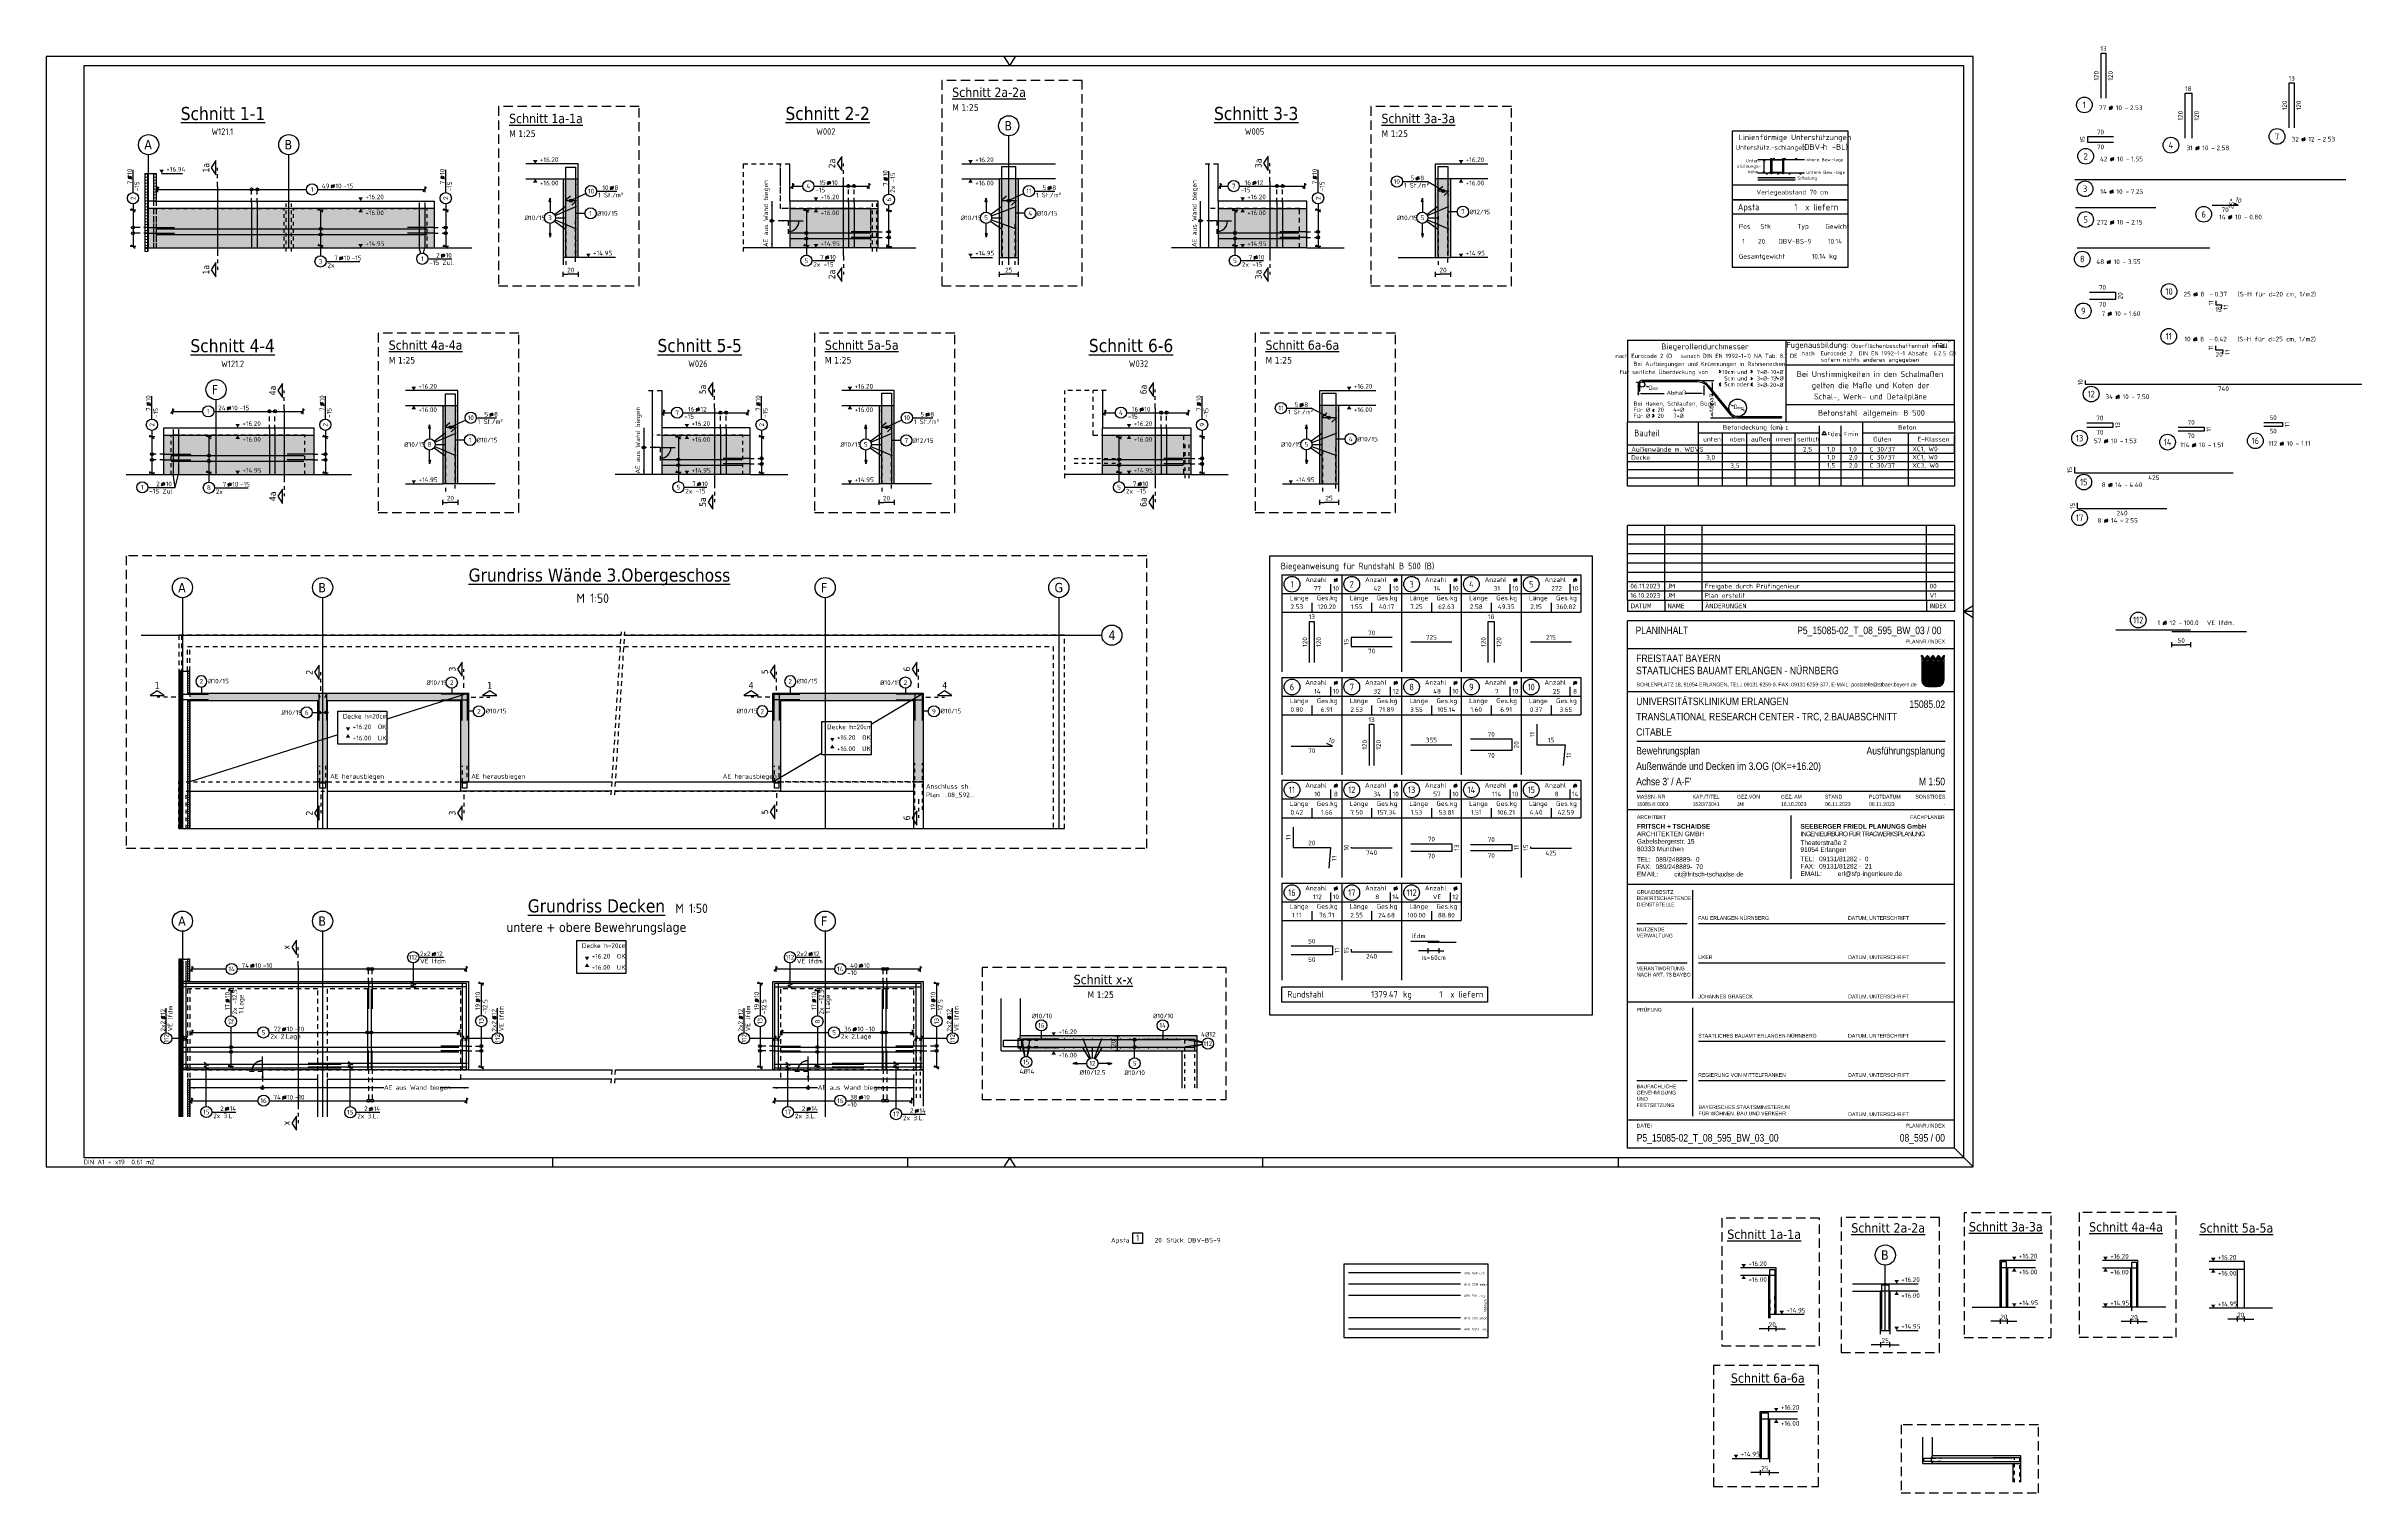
# Model space of a CAD drawing. Extents: x 0 to 61.9, y -8.7 to 30.
import ezdxf
from ezdxf.enums import TextEntityAlignment as Align

# ---------------------------------------------------------------- set-up
doc = ezdxf.new("R2010")
doc.units = 0
doc.header["$LTSCALE"] = 0.5
for name, pattern in [('AUSGEZOGEN', [1000.01, 1000, 0.01]), ('DASHDOTSMALL', [1.05, 0.5, -0.25, 0.05, -0.25]), ('DOT', [0.175, 0.05, -0.125]), ('HIDDEN', [0.375, 0.25, -0.125]), ('HIDDEN2', [0.187, 0.125, -0.062]), ('PUNKT', [0.175, 0.05, -0.125]), ('STRICHLINIE', [0.75, 0.5, -0.25]), ('STRICHPUNKT2', [0.55, 0.25, -0.125, 0.05, -0.125]), ('VERDECKT', [0.375, 0.25, -0.125])]:
    doc.linetypes.add(name, pattern=pattern)
for name, color, linetype in [('40 A Plankopf Text F+T', 7, 'Continuous'), ('ACHSEN', 7, 'Continuous'), ('AFU', 7, 'Continuous'), ('APS', 7, 'Continuous'), ('BET-ANS', 7, 'Continuous'), ('BETON', 7, 'Continuous'), ('DETAIL', 7, 'Continuous'), ('DRUEBER', 7, 'Continuous'), ('grau_dunkel', 7, 'Continuous'), ('grau_hell', 7, 'Continuous'), ('grau_mittel', 7, 'Continuous'), ('HBT', 7, 'Continuous'), ('HILFE', 7, 'Continuous'), ('koten', 7, 'Continuous'), ('MASSE', 7, 'Continuous'), ('MAT', 7, 'Continuous'), ('OBJEKT', 7, 'Continuous'), ('RAHMEN', 7, 'Continuous'), ('RND', 7, 'Continuous'), ('RND_BILD', 7, 'Continuous'), ('SCHNITTE', 7, 'Continuous'), ('SFP_Achsen', 7, 'Continuous'), ('STEMPEL', 7, 'Continuous'), ('TEXT', 7, 'Continuous'), ('VERDECKT', 7, 'Continuous')]:
    doc.layers.add(name, color=color, linetype=linetype)
doc.layers.add('NOPLOT', color=7, linetype='Continuous', plot=False)
doc.layers.add('zila_01_rb_02_stb-fertig_05_schraff', color=144, linetype='Continuous', lineweight=9)
doc.styles.add('ERSTELLTER_STIL_3', font='arial.ttf')
doc.styles.add('ERSTELLTER_STIL_4', font='arialbd.ttf')
doc.styles.add('helv', font='tahoma.ttf')
doc.styles.add('liste', font='isocp-e.shx')
doc.styles.add('plankopf_ArialN', font='ARIALN.TTF')
doc.styles.add('txt', font='isocp.shx')
doc.linetypes.add('ABBRUCH', pattern='A,0.15,-0.15,["x",Standard,S=0.07,R=0,X=-0.1,Y=-0.0238],-0.005', length=0.305)
doc.linetypes.add('AFU_50K', pattern='A,0.15,["/",Standard,S=0.2,R=0,X=-0.01,Y=-0.1],0.07,["/",Standard,S=0.2,R=0,X=-0.01,Y=-0.1],0.15', length=0.37)
doc.linetypes.add('AFU_50L', pattern='A,0.75,["/",Standard,S=0.2,R=0,X=-0.01,Y=-0.1],0.07,["/",Standard,S=0.2,R=0,X=-0.01,Y=-0.1],0.75', length=1.57)
doc.linetypes.add('AFU_50M', pattern='A,0.45,["/",Standard,S=0.2,R=0,X=-0.01,Y=-0.1],0.07,["/",Standard,S=0.2,R=0,X=-0.01,Y=-0.1],0.45', length=0.97)
doc.linetypes.add('AFU_50S', pattern='A,0,-0.15,["/",Standard,S=0.2,R=0,X=-0.01,Y=-0.1],0,-0.07,["/",Standard,S=0.2,R=0,X=-0.01,Y=-0.1],-0.15', length=0.37)
doc.linetypes.add('AFU_50SL', pattern='A,0,-0.75,["/",Standard,S=0.2,R=0,X=-0.01,Y=-0.1],0,-0.07,["/",Standard,S=0.2,R=0,X=-0.01,Y=-0.1],-0.75', length=1.57)
doc.dimstyles.new('DOT_I', dxfattribs={"dimscale": 0.5, "dimtxt": 0.25, "dimasz": 0.25, "dimexe": 0.1, "dimexo": 0.3, "dimgap": 0.1, "dimtad": 1, "dimdec": 3, "dimzin": 3, "dimtxsty": 'txt', "dimblk": 'DOT', "dimblk1": 'DOT', "dimblk2": 'DOT', "dimsah": 1, "dimcen": 0.1, "dimse1": 1, "dimse2": 1, "dimazin": 0, "dimtfac": 1, "dimtdec": 4, "dimtix": 1, "dimtmove": 2, "dimatfit": 3, "dimfxl": 0, "dimtvp": 1, "dimtolj": 1, "dimtzin": 0, "dimarcsym": 0})
pattern_1 = [(0, (-322.07857, -163.97815), (8e-17, 0.254), [])]
pattern_2 = [(0, (-75.04259, -45.87234), (1e-17, 0.0625), []), (90, (-75.04259, -45.87234), (-0.0625, 2e-17), [])]
pattern_3 = [(0, (-75.04259, -53.57824), (1e-17, 0.0625), []), (90, (-75.04259, -53.57824), (-0.0625, 2e-17), [])]

# ---------------------------------------------------------------- blocks, each defined once
blk = doc.blocks.new('Bundeslandwappen')
at = {"lineweight": 9, "true_color": 0xffffff}
for points in [[(-5.8, 16.5), (-6, 16.5), (-6, 16.3), (-5.8, 16.3)], [(-5.1, 15.7), (-5.3, 15.7), (-5.3, 15.5), (-5.1, 15.5)], [(-3.5, 15.7), (-3.7, 15.7), (-3.7, 15.5), (-3.5, 15.5)], [(-2.8, 16.5), (-3, 16.5), (-3, 16.3), (-2.8, 16.3)], [(-2.2, 15.7), (-2.4, 15.7), (-2.4, 15.5), (-2.2, 15.5)], [(-0.6, 15.7), (-0.8, 15.7), (-0.8, 15.5), (-0.6, 15.5)], [(0.1, 16.5), (-0.1, 16.5), (-0.1, 16.3), (0.1, 16.3)], [(0.8, 15.7), (0.6, 15.7), (0.6, 15.5), (0.8, 15.5)], [(2.4, 15.7), (2.2, 15.7), (2.2, 15.5), (2.4, 15.5)], [(3, 16.5), (2.8, 16.5), (2.8, 16.3), (3, 16.3)], [(3.7, 15.7), (3.5, 15.7), (3.5, 15.5), (3.7, 15.5)], [(5.3, 15.7), (5.1, 15.7), (5.1, 15.5), (5.3, 15.5)], [(6, 16.5), (5.8, 16.5), (5.8, 16.3), (6, 16.3)]]:
    blk.add_hatch(color=7, dxfattribs=at).paths.add_polyline_path(points)
at = {"true_color": 0xffffff}
for points in [[(-5.3, 12.6), (-5.7, 12.6), (-5.7, 12.2), (-5.1, 12)], [(0.9, 12.6), (-2.2, 12.6), (-1.4, 10.7), (2.2, 9.4)], [(4, 12.6), (1.7, 12.6), (4.4, 11.6)], [(-3.6, 8.4), (-5.7, 9.2), (-5.7, 6.2), (-2.1, 4.9)], [(-5.7, 6.1), (-5.7, 3.7, 0.041392), (-5.7, 3.1), (-4.2, 2.6)], [(-1.4, 10.7), (-5.1, 12), (-3.6, 8.4), (0.1, 7.1)], [(-0.6, 1.3), (-4.2, 2.6), (-3.3, 0.4, 0.073774), (-2.3, 0.3), (-0.1, 0.3)], [(1.6, 3.6), (-2.1, 4.9), (-0.6, 1.3), (2.4, 0.3, 0.043654), (2.9, 0.4)], [(3.7, 5.8), (0.1, 7.1), (1.6, 3.6), (5.2, 2.3)], [(5.7, 8.1), (2.2, 9.4), (3.7, 5.8), (5.7, 5.1)], [(5.7, 11.2), (4.4, 11.6), (5.7, 8.5)]]:
    blk.add_hatch(color=7, dxfattribs=at).paths.add_polyline_path(points)
at = {"lineweight": 9}
h = blk.add_hatch(dxfattribs=at)
h.set_pattern_fill('ANSI31', color=256, scale=0.08, angle=315, style=0)
h.set_pattern_definition(pattern_1)
h.paths.add_polyline_path([(-2.2, 12.6), (-5.3, 12.6), (-5.1, 12), (-1.4, 10.7)])
h = blk.add_hatch(dxfattribs=at)
h.set_pattern_fill('ANSI31', color=256, scale=0.08, angle=315, style=0)
h.set_pattern_definition(pattern_1)
h.paths.add_polyline_path([(4.4, 11.6), (1.7, 12.6), (0.9, 12.6), (2.2, 9.4), (5.7, 8.1), (5.7, 8.5)])
h = blk.add_hatch(dxfattribs=at)
h.set_pattern_fill('ANSI31', color=256, scale=0.08, angle=315, style=0)
h.set_pattern_definition(pattern_1)
h.paths.add_polyline_path([(5.7, 12.6), (4, 12.6), (4.4, 11.6), (5.7, 11.2)])
h = blk.add_hatch(dxfattribs=at)
h.set_pattern_fill('ANSI31', color=256, scale=0.08, angle=315, style=0)
h.set_pattern_definition(pattern_1)
h.paths.add_polyline_path([(-5.1, 12), (-5.7, 12.2), (-5.7, 9.2), (-3.6, 8.4)])
h = blk.add_hatch(dxfattribs=at)
h.set_pattern_fill('ANSI31', color=256, scale=0.08, angle=315, style=0)
h.set_pattern_definition(pattern_1)
h.paths.add_polyline_path([(-2.1, 4.9), (-5.7, 6.2), (-5.7, 6.1), (-4.2, 2.6), (-0.6, 1.3)])
h = blk.add_hatch(dxfattribs=at)
h.set_pattern_fill('ANSI31', color=256, scale=0.08, angle=315, style=0)
h.set_pattern_definition(pattern_1)
h.paths.add_polyline_path([(-4.2, 2.6), (-5.7, 3.1, 0.285055), (-3.3, 0.4)])
h = blk.add_hatch(dxfattribs=at)
h.set_pattern_fill('ANSI31', color=256, scale=0.08, angle=315, style=0)
h.set_pattern_definition(pattern_1)
h.paths.add_polyline_path([(0.1, 7.1), (-3.6, 8.4), (-2.1, 4.9), (1.6, 3.6)])
h = blk.add_hatch(dxfattribs=at)
h.set_pattern_fill('ANSI31', color=256, scale=0.08, angle=315, style=0)
h.set_pattern_definition(pattern_1)
h.paths.add_polyline_path([(2.2, 9.4), (-1.4, 10.7), (0.1, 7.1), (3.7, 5.8)])
h = blk.add_hatch(dxfattribs=at)
h.set_pattern_fill('ANSI31', color=256, scale=0.08, angle=315, style=0)
h.set_pattern_definition(pattern_1)
h.paths.add_polyline_path([(-0.6, 1.3), (-0.1, 0.3), (2.3, 0.3, 0.004354), (2.4, 0.3)])
h = blk.add_hatch(dxfattribs=at)
h.set_pattern_fill('ANSI31', color=256, scale=0.08, angle=315, style=0)
h.set_pattern_definition(pattern_1)
h.paths.add_polyline_path([(5.3, 2.1), (5.2, 2.3), (1.6, 3.6), (2.9, 0.4, 0.22704)])
h = blk.add_hatch(dxfattribs=at)
h.set_pattern_fill('ANSI31', color=256, scale=0.08, angle=315, style=0)
h.set_pattern_definition(pattern_1)
h.paths.add_polyline_path([(5.7, 5.1), (3.7, 5.8), (5.2, 2.3), (5.4, 2.2, 0.111178), (5.7, 3.7)])
for p, q in [((-6, 16.1), (-6, 3.7)), ((-6, 13.3), (6, 13.3)), ((-6, 12.9), (6, 12.9)), ((-5.7, 12.6), (-5.7, 3.7)), ((-5.7, 12.6), (5.7, 12.6)), ((-5.6, 16.6), (-5.6, 16.7)), ((-5.6, 15), (-5.6, 15.2)), ((-5.3, 15.2), (-5.3, 15)), ((-4.7, 14.5), (-5.3, 14.5)), ((-5.3, 12.6), (-0.1, 0.3)), ((-4.1, 14.5), (-3.5, 14.5)), ((-3.5, 15.2), (-3.5, 15)), ((-3.4, 13.9), (-2.9, 14.2)), ((-2.9, 13.6), (-3.4, 13.9)), ((-3.2, 16.6), (-3.2, 16.7)), ((-3.2, 15), (-3.2, 15.2)), ((-2.9, 15.6), (-2.9, 14.5)), ((-2.9, 14.2), (-2.5, 13.9)), ((-2.5, 13.9), (-2.9, 13.6)), ((-2.7, 16.6), (-2.7, 16.7)), ((-2.7, 15), (-2.7, 15.2)), ((-2.4, 15.2), (-2.4, 15)), ((-1.7, 14.5), (-2.3, 14.5)), ((-2.2, 12.6), (2.9, 0.4)), ((-1.2, 14.5), (-0.6, 14.5)), ((-0.5, 15.2), (-0.5, 15)), ((0, 14.2), (-0.4, 13.9)), ((-0.4, 13.9), (0, 13.6)), ((-0.3, 16.6), (-0.2, 16.7)), ((-0.2, 15), (-0.2, 15.2)), ((0, 15.6), (0, 14.5)), ((0.4, 13.9), (0, 14.2)), ((0, 13.6), (0.4, 13.9)), ((0.3, 16.6), (0.2, 16.7)), ((0.2, 15), (0.2, 15.2)), ((0.5, 15.2), (0.5, 15)), ((1.2, 14.5), (0.6, 14.5)), ((0.9, 12.6), (5.3, 2.1)), ((1.7, 14.5), (2.3, 14.5)), ((1.7, 12.6), (5.7, 11.2)), ((2.4, 15.2), (2.4, 15)), ((2.9, 14.2), (2.5, 13.9)), ((2.5, 13.9), (2.9, 13.6)), ((2.7, 16.6), (2.7, 16.7)), ((2.7, 15), (2.7, 15.2)), ((2.9, 15.6), (2.9, 14.5)), ((3.4, 13.9), (2.9, 14.2)), ((2.9, 13.6), (3.4, 13.9)), ((3.2, 16.6), (3.2, 16.7)), ((3.2, 15), (3.2, 15.2)), ((3.5, 15.2), (3.5, 15)), ((4.1, 14.5), (3.5, 14.5)), ((4, 12.6), (5.7, 8.5)), ((4.7, 14.5), (5.3, 14.5)), ((5.3, 15.2), (5.3, 15)), ((5.6, 16.6), (5.6, 16.7)), ((5.6, 15), (5.6, 15.2)), ((5.7, 3.7), (5.7, 12.6)), ((6, 3.7), (6, 16.1)), ((-5.7, 12.2), (5.7, 8.1)), ((-5.7, 9.2), (5.7, 5.1)), ((-5.7, 6.2), (5.4, 2.2)), ((-5.7, 6.1), (-3.3, 0.4)), ((-5.7, 3.1), (2.4, 0.3)), ((-2.3, 0.3), (2.3, 0.3)), ((-2.3, 0), (2.3, 0))]:
    blk.add_line(p, q, dxfattribs=at)
for points in [[(-5.8, 16.3), (-6, 16.3), (-6, 16.5), (-5.8, 16.5)], [(-5.1, 15.5), (-5.3, 15.5), (-5.3, 15.7), (-5.1, 15.7)], [(-4.1, 13.7), (-4.8, 13.7), (-4.8, 14.1), (-4.1, 14.1)], [(-3.7, 15.5), (-3.5, 15.5), (-3.5, 15.7), (-3.7, 15.7)], [(-2.8, 16.3), (-3, 16.3), (-3, 16.5), (-2.8, 16.5)], [(-2.2, 15.5), (-2.4, 15.5), (-2.4, 15.7), (-2.2, 15.7)], [(-1.8, 13.7), (-1, 13.7), (-1, 14.1), (-1.8, 14.1)], [(-0.8, 15.5), (-0.6, 15.5), (-0.6, 15.7), (-0.8, 15.7)], [(0.1, 16.3), (-0.1, 16.3), (-0.1, 16.5), (0.1, 16.5)], [(0.8, 15.5), (0.6, 15.5), (0.6, 15.7), (0.8, 15.7)], [(1.8, 13.7), (1, 13.7), (1, 14.1), (1.8, 14.1)], [(2.2, 15.5), (2.4, 15.5), (2.4, 15.7), (2.2, 15.7)], [(3, 16.3), (2.8, 16.3), (2.8, 16.5), (3, 16.5)], [(3.7, 15.5), (3.5, 15.5), (3.5, 15.7), (3.7, 15.7)], [(4.1, 13.7), (4.8, 13.7), (4.8, 14.1), (4.1, 14.1)], [(5.1, 15.5), (5.3, 15.5), (5.3, 15.7), (5.1, 15.7)], [(5.8, 16.3), (6, 16.3), (6, 16.5), (5.8, 16.5)]]:
    blk.add_lwpolyline(points, close=True, dxfattribs=at)
for centre in [(-5.3, 13.9), (-3.7, 13.9), (-2.2, 13.9), (-0.7, 13.9), (0.7, 13.9), (2.2, 13.9), (3.7, 13.9), (5.3, 13.9)]:
    blk.add_circle(centre, 0.123, dxfattribs=at)
for centre, radius, start, end in [((-5.9, 16.5), 0.362, 44.6681, 253.1183), ((-5.7, 16.7), 0.05, 6.6615, 44.6681), ((-5.6, 16.6), 0.05, 186.6615, 265.6209), ((-5.6, 16.3), 0.281, 346.0232, 85.6209), ((-5.4, 16), 0.179, 74.7883, 15.1356), ((-5.5, 15.2), 0.157, 3.2756, 179.5521), ((-5.2, 15), 0.453, 182.8328, 261.3043), ((-5.4, 16.2), 0.05, 254.7883, 346.0232), ((-5.2, 16), 0.05, 93.0633, 195.1356), ((-5.3, 15.2), 0.191, 249.6358, 3.0857), ((-5.2, 15.9), 0.224, 350.9542, 93.0633), ((-5, 15.2), 0.05, 82.9467, 183.0857), ((-5, 15.5), 0.249, 262.9467, 77.8855), ((-4.9, 15.8), 0.05, 170.9542, 257.8855), ((-4.6, 14.9), 0.224, 71.4, 0), ((-4.7, 14.9), 0.312, 275.9649, 353.9773), ((-4.4, 15.2), 0.208, 317.0775, 222.9225), ((-4.2, 14.9), 0.224, 180, 108.6), ((-4.1, 14.9), 0.312, 186.0227, 264.0351), ((-3.8, 15.5), 0.249, 102.1145, 277.0533), ((-3.9, 15.8), 0.05, 282.1145, 9.0458), ((-3.6, 15.9), 0.224, 86.9367, 189.0458), ((-3.8, 15.2), 0.05, 356.9143, 97.0533), ((-3.5, 15.2), 0.191, 176.9143, 290.3642), ((-3.4, 16), 0.179, 164.8644, 105.2117), ((-3.6, 16), 0.05, 344.8644, 86.9367), ((-3.2, 16.3), 0.281, 94.3791, 193.9768), ((-3.4, 16.2), 0.05, 193.9768, 285.2117), ((-3.3, 15.2), 0.157, 0.4479, 176.7244), ((-3.6, 15), 0.453, 278.6957, 357.1672), ((-2.9, 16.6), 0.264, 24.0166, 155.3409), ((-3.1, 16.7), 0.05, 155.2288, 173.3385), ((-3.2, 16.6), 0.05, 274.3791, 353.3385), ((-2.7, 16.7), 0.05, 6.6615, 24.0166), ((-2.6, 16.6), 0.05, 186.6615, 265.6209), ((-2.5, 16), 0.179, 74.7883, 15.1356), ((-2.6, 15.2), 0.157, 3.2756, 179.5521), ((-2.3, 15), 0.453, 182.8328, 261.3043), ((-2.7, 16.3), 0.281, 346.0232, 85.6209), ((-2.4, 16.2), 0.05, 254.7883, 346.0232), ((-2.3, 15.2), 0.191, 249.6358, 3.0857), ((-2.3, 15.9), 0.224, 350.9542, 93.0633), ((-2.3, 16), 0.05, 93.0633, 195.1356), ((-2.1, 15.5), 0.249, 262.9467, 77.8855), ((-2.1, 15.2), 0.05, 82.9467, 183.0857), ((-2, 15.8), 0.05, 170.9542, 257.8855), ((-1.7, 14.9), 0.224, 71.4, 0), ((-1.5, 15.2), 0.208, 317.0775, 222.9225), ((-1.8, 14.9), 0.312, 275.9649, 353.9773), ((-1.2, 14.9), 0.224, 180, 108.6), ((-1.2, 14.9), 0.312, 186.0227, 264.0351), ((-0.9, 15.5), 0.249, 102.1145, 277.0533), ((-0.7, 15.9), 0.224, 86.9367, 189.0458), ((-0.9, 15.8), 0.05, 282.1145, 9.0458), ((-0.8, 15.2), 0.05, 356.9143, 97.0533), ((-0.6, 15.2), 0.191, 176.9143, 290.3642), ((-0.7, 16), 0.05, 344.8644, 86.9367), ((-0.3, 16.3), 0.281, 94.3791, 193.9768), ((-0.4, 16), 0.179, 164.8644, 105.2117), ((-0.5, 16.2), 0.05, 193.9768, 285.2117), ((-0.7, 15), 0.453, 278.6957, 357.1672), ((-0.4, 15.2), 0.157, 0.4479, 176.7244), ((-0.3, 16.6), 0.05, 274.3791, 353.3385), ((0, 16.6), 0.264, 24.0166, 155.3409), ((-0.2, 16.7), 0.05, 155.2288, 173.3385), ((0.2, 16.7), 0.05, 6.6615, 24.0166), ((0.4, 15.2), 0.157, 3.2756, 179.5521), ((0.7, 15), 0.453, 182.8328, 261.3043), ((0.3, 16.6), 0.05, 186.6615, 265.6209), ((0.3, 16.3), 0.281, 346.0232, 85.6209), ((0.4, 16), 0.179, 74.7883, 15.1356), ((0.5, 16.2), 0.05, 254.7883, 346.0232), ((0.6, 15.2), 0.191, 249.6358, 3.0857), ((0.7, 16), 0.05, 93.0633, 195.1356), ((0.7, 15.9), 0.224, 350.9542, 93.0633), ((0.8, 15.2), 0.05, 82.9467, 183.0857), ((0.9, 15.5), 0.249, 262.9467, 77.8855), ((0.9, 15.8), 0.05, 170.9542, 257.8855), ((1.2, 14.9), 0.224, 71.4, 0), ((1.2, 14.9), 0.312, 275.9649, 353.9773), ((1.5, 15.2), 0.208, 317.0775, 222.9225), ((1.7, 14.9), 0.224, 180, 108.6), ((1.8, 14.9), 0.312, 186.0227, 264.0351), ((2.1, 15.5), 0.249, 102.1145, 277.0533), ((2.3, 15.9), 0.224, 86.9367, 189.0458), ((2, 15.8), 0.05, 282.1145, 9.0458), ((2.1, 15.2), 0.05, 356.9143, 97.0533), ((2.3, 15.2), 0.191, 176.9143, 290.3642), ((2.5, 16), 0.179, 164.8644, 105.2117), ((2.3, 16), 0.05, 344.8644, 86.9367), ((2.3, 15), 0.453, 278.6957, 357.1672), ((2.7, 16.3), 0.281, 94.3791, 193.9768), ((2.4, 16.2), 0.05, 193.9768, 285.2117), ((2.6, 15.2), 0.157, 0.4479, 176.7244), ((2.6, 16.6), 0.05, 274.3791, 353.3385), ((2.9, 16.6), 0.264, 24.0166, 155.3409), ((2.7, 16.7), 0.05, 155.2288, 173.3385), ((3.1, 16.7), 0.05, 6.6615, 24.0166), ((3.2, 16.6), 0.05, 186.6615, 265.6209), ((3.2, 16.3), 0.281, 346.0232, 85.6209), ((3.4, 16), 0.179, 74.7883, 15.1356), ((3.3, 15.2), 0.157, 3.2756, 179.5521), ((3.6, 15), 0.453, 182.8328, 261.3043), ((3.4, 16.2), 0.05, 254.7883, 346.0232), ((3.6, 16), 0.05, 93.0633, 195.1356), ((3.5, 15.2), 0.191, 249.6358, 3.0857), ((3.6, 15.9), 0.224, 350.9542, 93.0633), ((3.8, 15.2), 0.05, 82.9467, 183.0857), ((3.8, 15.5), 0.249, 262.9467, 77.8855), ((3.9, 15.8), 0.05, 170.9542, 257.8855), ((4.2, 14.9), 0.224, 71.4, 0), ((4.1, 14.9), 0.312, 275.9649, 353.9773), ((4.4, 15.2), 0.208, 317.0775, 222.9225), ((4.6, 14.9), 0.224, 180, 108.6), ((4.7, 14.9), 0.312, 186.0227, 264.0351), ((5, 15.5), 0.249, 102.1145, 277.0533), ((4.9, 15.8), 0.05, 282.1145, 9.0458), ((5.2, 15.9), 0.224, 86.9367, 189.0458), ((5, 15.2), 0.05, 356.9143, 97.0533), ((5.3, 15.2), 0.191, 176.9143, 290.3642), ((5.4, 16), 0.179, 164.8644, 105.2117), ((5.2, 16), 0.05, 344.8644, 86.9367), ((5.6, 16.3), 0.281, 94.3791, 193.9768), ((5.4, 16.2), 0.05, 193.9768, 285.2117), ((5.5, 15.2), 0.157, 0.4479, 176.7244), ((5.2, 15), 0.453, 278.6957, 357.1672), ((5.9, 16.5), 0.362, 286.8817, 135.3319), ((5.7, 16.7), 0.05, 135.3319, 173.3385), ((5.6, 16.6), 0.05, 274.3791, 353.3385), ((-2.3, 3.7), 3.7, 180, 270), ((-2.3, 3.7), 3.4, 180, 270), ((2.3, 3.7), 3.7, 270, 0), ((2.3, 3.7), 3.4, 270, 0)]:
    blk.add_arc(centre, radius, start, end, dxfattribs=at)
blk = doc.blocks.new('Plankopf_PU')
for p, q in [((-18.5, 25.4), (-18.5, 27.7)), ((-1, 27.7), (-18.5, 27.7)), ((-1, 27.7), (-18.5, 27.7)), ((-1, 25.4), (-1, 27.7)), ((-1, 25.4), (-18.5, 25.4)), ((-1, 25.4), (-18.5, 25.4)), ((-18.5, 19.1), (-18.5, 25.4)), ((-1, 19.1), (-1, 25.4)), ((-1.5, 22.75), (-18, 22.75)), ((-18, 20.1), (-1.5, 20.1)), ((-18.5, 15.1), (-18.5, 19.1)), ((-1, 19.1), (-18.5, 19.1)), ((-9.75, 18.8), (-9.75, 15.4)), ((-1, 15.1), (-1, 19.1)), ((-1, 15.1), (-18.5, 15.1)), ((-1, 15.1), (-18.5, 15.1)), ((-18.5, 8.8), (-18.5, 15.1)), ((-1, 8.8), (-1, 15.1)), ((-15, 9), (-15, 14.8)), ((-15.3, 13), (-18, 13)), ((-1.5, 13), (-14.7, 13)), ((-15.3, 10.9), (-18, 10.9)), ((-1.5, 10.9), (-14.7, 10.9)), ((-18.5, 2.5), (-18.5, 8.8)), ((-1, 8.8), (-18.5, 8.8)), ((-1, 2.5), (-1, 8.8)), ((-15, 2.7), (-15, 8.5)), ((-1.5, 6.7), (-14.7, 6.7)), ((-15.3, 4.6), (-18, 4.6)), ((-1.5, 4.6), (-14.7, 4.6)), ((-1, 2.5), (-18.5, 2.5)), ((-18.5, 1), (-18.5, 2.5)), ((-1, 2.5), (-18.5, 2.5)), ((-1, 1), (-1, 2.5)), ((-1, 1), (-18.5, 1))]:
    blk.add_line(p, q)
at = {"xscale": 0.1, "yscale": 0.1, "zscale": 0.1}
blk.add_blockref('Bundeslandwappen', (-2.15, 25.67), dxfattribs=at)
at = {"linetype": 'AUSGEZOGEN', "lineweight": 35, "style": 'plankopf_ArialN'}
for s, height, p in [('FREISTAAT BAYERN', 0.4, (-18.03, 27.4)), ('PRÜFUNG', 0.2, (-18.01, 8.5))]:
    blk.add_text(s, height=height, dxfattribs=at).set_placement(p, align=Align.TOP_LEFT)
blk.add_text('STAATLICHES BAUAMT ERLANGEN - NÜRNBERG', height=0.4, dxfattribs=at).set_placement((-18.03, 26.55), align=Align.MIDDLE_LEFT)
at = {"style": 'plankopf_ArialN'}
for s, p in [('BOHLENPLATZ 18, 91054 ERLANGEN, TEL.: 09131 6259-0, FAX: 09131 6259-377, E-MAIL: poststelle@stbaer.bayern.de', (-18.01, 25.7)), ('MASSN.-NR', (-18.01, 19.7)), ('KAP./TITEL', (-15.01, 19.7)), ('GEZ.VON', (-12.64, 19.7)), ('GEZ. AM', (-10.29, 19.7)), ('STAND', (-7.93, 19.7)), ('PLOTDATUM', (-5.57, 19.7)), ('FAU ERLANGEN-NÜRNBERG', (-14.71, 13.21)), ('DATUM, UNTERSCHRIFT', (-6.69, 13.21)), ('UKER', (-14.71, 11.11)), ('DATUM, UNTERSCHRIFT', (-6.68, 11.11)), ('JOHANNES GRASECK', (-14.7, 9.01)), ('DATUM, UNTERSCHRIFT', (-6.68, 9.01)), ('STAATLICHES BAUAMT ERLANGEN-NÜRNBERG', (-14.71, 6.91)), ('DATUM, UNTERSCHRIFT', (-6.69, 6.91)), ('REGIERUNG VON MITTELFRANKEN', (-14.71, 4.81)), ('DATUM, UNTERSCHRIFT', (-6.68, 4.81)), ('DATUM, UNTERSCHRIFT', (-6.68, 2.71)), ('DATEI', (-18, 2.1))]:
    blk.add_text(s, height=0.2, dxfattribs=at).set_placement(p)
for s, p in [('SONSTIGES', (-1.49, 19.7)), ('PLANNR./INDEX', (-1.5, 2.1))]:
    blk.add_text(s, height=0.2, dxfattribs=at).set_placement(p, align=Align.RIGHT)
at = {"linetype": 'AUSGEZOGEN', "lineweight": 35, "style": 'plankopf_ArialN'}
blk.add_text('ARCHITEKT', height=0.2, dxfattribs=at).set_placement((-17.99, 18.61))
blk.add_text('FACHPLANER', height=0.2, dxfattribs=at).set_placement((-1.52, 18.61), align=Align.RIGHT)
at = {"insert": (-5.57, 19.3), "char_height": 0.2, "attachment_point": 7, "style": 'plankopf_ArialN'}
blk.add_mtext('06.11.2023', dxfattribs=at)
at = {"char_height": 0.2, "attachment_point": 1, "style": 'plankopf_ArialN'}
for s, insert, width in [('GRUNDBESITZ\\PBEWIRTSCHAFTENDE DIENSTSTELLE', (-18, 14.8), 2.5), ('NUTZENDE^JVERWALTUNG', (-18, 12.8), 2.6984), ('VERANTWORTUNG  NACH ART. 73 BAYBO', (-17.99, 10.71), 2.6877), ('BAUFACHLICHE GENEHMIGUNG UND FESTSETZUNG', (-18, 4.4), 2.2311), ('BAYERISCHES STAATSMINISTERIUM ^JFÜR WOHNEN, BAU UND VERKEHR', (-14.69, 3.29), 9.2941)]:
    blk.add_mtext(s, dxfattribs=dict(at, insert=insert, width=width))
at = {"style": 'plankopf_ArialN'}
for tag, p in [('PROJEKTBEZEICHNUNGZ1', (-18.03, 24.58)), ('PROJEKTBEZEICHNUNGZ2', (-18.03, 23.76)), ('PROJEKTBEZEICHNUNGZ3', (-18.03, 22.94))]:
    blk.add_attdef(tag, text='', height=0.4, dxfattribs=at).set_placement(p, align=Align.BOTTOM_LEFT)
for tag, p in [('GEB.-NR', (-1.5, 24.95)), ('0.000X', (-1.51, 1.75))]:
    blk.add_attdef(tag, text='', height=0.4, dxfattribs=at).set_placement(p, align=Align.TOP_RIGHT)
for tag, p, height in [('PLANINHALTZ1', (-18.03, 22.06), 0.4), ('PLANINHALTZ2', (-18.03, 21.23), 0.4), ('PLANINHALTZ3', (-18.03, 20.41), 0.4), ('MASSN.-NR', (-18.01, 19.3), 0.2), ('KAPITEL/TITEL', (-15.01, 19.3), 0.2), ('GEZ_VON', (-12.64, 19.3), 0.2), ('GEZ_AM', (-10.29, 19.3), 0.2), ('STAND', (-7.93, 19.3), 0.2)]:
    blk.add_attdef(tag, p, '', height=height, dxfattribs=at)
for tag, height, p in [('PLANUNGSPHASE', 0.4, (-1.5, 22.06)), ('PROJEKTKATEGORIE', 0.4, (-1.5, 21.23)), ('MAßSTAB', 0.4, (-1.5, 20.41)), ('SONSTIGES', 0.2, (-1.5, 19.3))]:
    blk.add_attdef(tag, text='', height=height, dxfattribs=at).set_placement(p, align=Align.RIGHT)
at = {"layer": '40 A Plankopf Text F+T', "color": 7, "linetype": 'Continuous', "lineweight": 13, "char_height": 0.25, "attachment_point": 7}
for s, insert, style in [('\\A1;ARCHITEKTEN GMBH', (-17.99, 17.68), 'ERSTELLTER_STIL_3'), ('\\A1;Gabelsbergerstr. 15', (-17.99, 17.21), 'ERSTELLTER_STIL_3'), ('\\A1;FRITSCH + TSCHAIDSE ', (-17.99, 18.08), 'ERSTELLTER_STIL_4'), ('\\A1;SEEBERGER FRIEDL PLANUNGS GmbH', (-9.24, 18.08), 'ERSTELLTER_STIL_4'), ('\\A1;Theaterstraße 2', (-9.24, 17.21), 'ERSTELLTER_STIL_3'), ('\\A1;{\\T0.8;INGENIEURBÜRO FÜR TRAGWERKSPLANUNG}', (-9.24, 17.68), 'ERSTELLTER_STIL_3'), ('\\A1;80333 München', (-17.99, 16.88), 'ERSTELLTER_STIL_3'), ('\\A1;91054 Erlangen', (-9.24, 16.77), 'ERSTELLTER_STIL_3')]:
    blk.add_mtext(s, dxfattribs=dict(at, insert=insert, style=style))
at = {"layer": '40 A Plankopf Text F+T', "color": 7, "linetype": 'Continuous', "lineweight": 13, "char_height": 0.25, "attachment_point": 7, "line_spacing_factor": 0.945293, "style": 'ERSTELLTER_STIL_3'}
for s, insert in [('\\A1;TEL: ^I089/248889-  0\\PFAX: ^I089/248889-  70\\PEMAIL: ^Icit@fritsch-tschaidse.de', (-17.99, 15.48)), ('\\A1;TEL: ^I09131/81282 -  0\\PFAX: ^I09131/81282 -  21\\PEMAIL: ^Ierl@sfp-ingenieure.de', (-9.24, 15.48))]:
    blk.add_mtext(s, dxfattribs=dict(at, insert=insert))
blk = doc.blocks.new('Plankopf-ER')
at = {"layer": 'RAHMEN', "color": 7, "linetype": 'Continuous'}
for p, q in [((-0.5, 4.6), (-18, 4.6)), ((-18, 4.1), (-18, 4.6)), ((-0.5, 4.1), (-18, 4.1)), ((-18, 3.6), (-18, 4.1)), ((-16, 4.1), (-16, 4.6)), ((-16, 3.6), (-16, 4.1)), ((-14, 4.1), (-14, 4.6)), ((-14, 3.6), (-14, 4.1)), ((-2, 4.1), (-2, 4.6)), ((-2, 3.6), (-2, 4.1)), ((-0.5, 4.6), (-0.5, 4.1)), ((-0.5, 4.1), (-0.5, 3.6)), ((-0.5, 3.6), (-18, 3.6)), ((-18, 3.1), (-18, 3.6)), ((-0.5, 3.1), (-18, 3.1)), ((-18, 2.6), (-18, 3.1)), ((-0.5, 2.6), (-18, 2.6)), ((-18, 2.1), (-18, 2.6)), ((-16, 3.1), (-16, 3.6)), ((-16, 2.6), (-16, 3.1)), ((-16, 2.1), (-16, 2.6)), ((-14, 3.1), (-14, 3.6)), ((-14, 2.6), (-14, 3.1)), ((-14, 2.1), (-14, 2.6)), ((-2, 3.1), (-2, 3.6)), ((-2, 2.6), (-2, 3.1)), ((-2, 2.1), (-2, 2.6)), ((-0.5, 3.6), (-0.5, 3.1)), ((-0.5, 3.1), (-0.5, 2.6)), ((-0.5, 2.6), (-0.5, 2.1)), ((-0.5, 2.1), (-18, 2.1)), ((-18, 1.6), (-18, 2.1)), ((-0.5, 1.6), (-18, 1.6)), ((-18, 1.1), (-18, 1.6)), ((-16, 1.6), (-16, 2.1)), ((-16, 1.1), (-16, 1.6)), ((-14, 1.6), (-14, 2.1)), ((-14, 1.1), (-14, 1.6)), ((-2, 1.6), (-2, 2.1)), ((-2, 1.1), (-2, 1.6)), ((-0.5, 2.1), (-0.5, 1.6)), ((-0.5, 1.6), (-0.5, 1.1)), ((-0.5, 1.1), (-18, 1.1)), ((-18, 0.6), (-18, 1.1)), ((-0.5, 0.6), (-18, 0.6)), ((-18, 0.6), (-18, 0)), ((-0.5, 0), (-18, 0)), ((-16, 0.6), (-16, 1.1)), ((-16, 0.6), (-16, 0)), ((-14, 0.6), (-14, 1.1)), ((-14, 0.6), (-14, 0)), ((-2, 0.6), (-2, 1.1)), ((-2, 0.6), (-2, 0)), ((-0.5, 1.1), (-0.5, 0.6)), ((-0.5, 0.6), (-0.5, 0))]:
    blk.add_line(p, q, dxfattribs=at)
at = {"layer": 'RAHMEN', "color": 7, "linetype": 'Continuous', "style": 'txt'}
for tag, p in [('INDEX-D8', (-17.84, 4.24)), ('INDEX-D7', (-17.84, 3.74)), ('INDEX-N8', (-15.88, 4.24)), ('INDEX-N7', (-15.88, 3.74)), ('INDEX-X8', (-13.86, 4.24)), ('INDEX-X7', (-13.86, 3.74)), ('INDEX8', (-1.83, 4.24)), ('INDEX7', (-1.83, 3.74)), ('INDEX-D6', (-17.84, 3.24)), ('INDEX-D5', (-17.84, 2.74)), ('INDEX-D4', (-17.84, 2.24)), ('INDEX-N6', (-15.88, 3.24)), ('INDEX-N5', (-15.88, 2.74)), ('INDEX-N4', (-15.88, 2.24)), ('INDEX-X6', (-13.86, 3.24)), ('INDEX-X5', (-13.86, 2.74)), ('INDEX-X4', (-13.86, 2.24)), ('INDEX6', (-1.83, 3.24)), ('INDEX5', (-1.83, 2.74)), ('INDEX4', (-1.83, 2.24)), ('INDEX-D3', (-17.84, 1.74)), ('INDEX-D2', (-17.84, 1.24)), ('INDEX-N3', (-15.88, 1.74)), ('INDEX-N2', (-15.88, 1.24)), ('INDEX-X3', (-13.86, 1.74)), ('INDEX-X2', (-13.86, 1.24)), ('INDEX3', (-1.83, 1.74)), ('INDEX2', (-1.83, 1.24)), ('INDEX-D1', (-17.84, 0.74)), ('INDEX-N1', (-15.88, 0.74)), ('INDEX-X1', (-13.86, 0.74)), ('INDEX1', (-1.83, 0.74))]:
    blk.add_attdef(tag, p, '', height=0.25, dxfattribs=at)
at = {"layer": 'STEMPEL', "color": 7, "linetype": 'Continuous', "style": 'helv'}
for s, p in [('DATUM', (-17.83, 0.18)), ('NAME', (-15.85, 0.18)), ('ÄNDERUNGEN', (-13.83, 0.18))]:
    blk.add_text(s, height=0.25, dxfattribs=at).set_placement(p)
at = {"layer": 'STEMPEL', "color": 7, "linetype": 'Continuous', "style": 'helv', "width": 0.8}
blk.add_text('INDEX', height=0.25, dxfattribs=at).set_placement((-1.83, 0.18))
blk = doc.blocks.new('okrd_o')
at = {"layer": 'koten', "color": 7, "linetype": 'Continuous'}
blk.add_solid([(-0.12, 0.2), (0.12, 0.2), (0, 0)], dxfattribs=at)
at = {"layer": 'koten', "style": 'txt'}
blk.add_attdef('OKRD', (0.25, 0.1), '', height=0.25, dxfattribs=at)
blk = doc.blocks.new('okrd_u')
at = {"layer": 'koten', "color": 7, "linetype": 'Continuous'}
blk.add_solid([(-0.12, -0.2), (0.12, -0.2), (0, 0)], dxfattribs=at)
at = {"layer": 'koten', "style": 'txt'}
blk.add_attdef('OKRD', (0.25, -0.35), '', height=0.25, dxfattribs=at)
blk = doc.blocks.new('SCHN-2')
at = {"layer": 'SCHNITTE', "color": 6, "linetype": 'Continuous'}
blk.add_lwpolyline([(0.38, 0.09), (0, 0.34), (-0.38, 0.09)], close=True, dxfattribs=at)
at = {"layer": 'SCHNITTE', "color": 1, "linetype": 'DASHDOTSMALL', "style": 'helv'}
blk.add_attdef('SCHN-2', text='', height=0.35, dxfattribs=at).set_placement((0, 0.45), align=Align.CENTER)
blk = doc.blocks.new('DOT')
at = {"layer": 'MASSE', "color": 7, "linetype": 'Continuous'}
for p, q in [((0, 0), (-1, 0)), ((0, 0.54), (0, -0.54))]:
    blk.add_line(p, q, dxfattribs=at)
at = {"layer": 'MASSE', "color": 7, "linetype": 'Continuous', "const_width": 0.2}
blk.add_lwpolyline([(-0.1, 0, 1), (0.1, 0, 1)], format="xyb", close=True, dxfattribs=at)
blk = doc.blocks.new('*D20')
at = {"layer": 'Defpoints', "color": 0, "linetype": 'AUSGEZOGEN', "transparency": 16777216}
for p in [(46.078, -4.332), (46.078, -4.332), (46.278, -4.332)]:
    blk.add_point(p, dxfattribs=at)
at = {"layer": 'MASSE', "color": 0, "linetype": 'AUSGEZOGEN', "lineweight": -2, "transparency": 16777216}
for p, q in [((45.953, -4.332), (45.828, -4.332)), ((46.278, -4.332), (46.078, -4.332)), ((46.403, -4.332), (46.528, -4.332))]:
    blk.add_line(p, q, dxfattribs=at)
at = {"layer": 'MASSE', "color": 0, "linetype": 'AUSGEZOGEN', "lineweight": -2, "transparency": 16777216, "xscale": 0.125, "yscale": 0.125, "zscale": 0.125}
blk.add_blockref('DOT', (46.078, -4.332), dxfattribs=at)
at = {"layer": 'MASSE', "color": 0, "linetype": 'AUSGEZOGEN', "lineweight": -2, "transparency": 16777216, "xscale": 0.125, "yscale": 0.125, "zscale": 0.125, "rotation": 180}
blk.add_blockref('DOT', (46.278, -4.332), dxfattribs=at)
at = {"layer": 'MASSE', "color": 0, "linetype": 'AUSGEZOGEN', "transparency": 16777216, "insert": (46.178, -4.219), "char_height": 0.125, "attachment_point": 5, "style": 'txt'}
blk.add_mtext('\\A1;20', dxfattribs=at)
blk = doc.blocks.new('*D21')
at = {"layer": 'Defpoints', "color": 0, "linetype": 'AUSGEZOGEN', "transparency": 16777216}
for p in [(52.273, -4.131), (52.273, -4.131), (52.473, -4.131)]:
    blk.add_point(p, dxfattribs=at)
at = {"layer": 'MASSE', "color": 0, "linetype": 'AUSGEZOGEN', "lineweight": -2, "transparency": 16777216}
for p, q in [((52.148, -4.131), (52.023, -4.131)), ((52.473, -4.131), (52.273, -4.131)), ((52.598, -4.131), (52.723, -4.131))]:
    blk.add_line(p, q, dxfattribs=at)
at = {"layer": 'MASSE', "color": 0, "linetype": 'AUSGEZOGEN', "lineweight": -2, "transparency": 16777216, "xscale": 0.125, "yscale": 0.125, "zscale": 0.125}
blk.add_blockref('DOT', (52.273, -4.131), dxfattribs=at)
at = {"layer": 'MASSE', "color": 0, "linetype": 'AUSGEZOGEN', "lineweight": -2, "transparency": 16777216, "xscale": 0.125, "yscale": 0.125, "zscale": 0.125, "rotation": 180}
blk.add_blockref('DOT', (52.473, -4.131), dxfattribs=at)
at = {"layer": 'MASSE', "color": 0, "linetype": 'AUSGEZOGEN', "transparency": 16777216, "insert": (52.373, -4.018), "char_height": 0.125, "attachment_point": 5, "style": 'txt'}
blk.add_mtext('\\A1;20', dxfattribs=at)
blk = doc.blocks.new('*D22')
at = {"layer": 'Defpoints', "color": 0, "linetype": 'AUSGEZOGEN', "transparency": 16777216}
for p in [(49.076, -4.76), (49.076, -4.76), (49.326, -4.76)]:
    blk.add_point(p, dxfattribs=at)
at = {"layer": 'MASSE', "color": 0, "linetype": 'AUSGEZOGEN', "lineweight": -2, "transparency": 16777216}
for p, q in [((48.951, -4.76), (48.826, -4.76)), ((49.326, -4.76), (49.076, -4.76)), ((49.451, -4.76), (49.576, -4.76))]:
    blk.add_line(p, q, dxfattribs=at)
at = {"layer": 'MASSE', "color": 0, "linetype": 'AUSGEZOGEN', "lineweight": -2, "transparency": 16777216, "xscale": 0.125, "yscale": 0.125, "zscale": 0.125}
blk.add_blockref('DOT', (49.076, -4.76), dxfattribs=at)
at = {"layer": 'MASSE', "color": 0, "linetype": 'AUSGEZOGEN', "lineweight": -2, "transparency": 16777216, "xscale": 0.125, "yscale": 0.125, "zscale": 0.125, "rotation": 180}
blk.add_blockref('DOT', (49.326, -4.76), dxfattribs=at)
at = {"layer": 'MASSE', "color": 0, "linetype": 'AUSGEZOGEN', "transparency": 16777216, "insert": (49.201, -4.648), "char_height": 0.125, "attachment_point": 5, "style": 'txt'}
blk.add_mtext('\\A1;25', dxfattribs=at)
blk = doc.blocks.new('*D23')
at = {"layer": 'Defpoints', "color": 0, "linetype": 'AUSGEZOGEN', "transparency": 16777216}
for p in [(55.759, -4.136), (55.759, -4.136), (55.959, -4.136)]:
    blk.add_point(p, dxfattribs=at)
at = {"layer": 'MASSE', "color": 0, "linetype": 'AUSGEZOGEN', "lineweight": -2, "transparency": 16777216}
for p, q in [((55.634, -4.136), (55.509, -4.136)), ((55.959, -4.136), (55.759, -4.136)), ((56.084, -4.136), (56.209, -4.136))]:
    blk.add_line(p, q, dxfattribs=at)
at = {"layer": 'MASSE', "color": 0, "linetype": 'AUSGEZOGEN', "lineweight": -2, "transparency": 16777216, "xscale": 0.125, "yscale": 0.125, "zscale": 0.125}
blk.add_blockref('DOT', (55.759, -4.136), dxfattribs=at)
at = {"layer": 'MASSE', "color": 0, "linetype": 'AUSGEZOGEN', "lineweight": -2, "transparency": 16777216, "xscale": 0.125, "yscale": 0.125, "zscale": 0.125, "rotation": 180}
blk.add_blockref('DOT', (55.959, -4.136), dxfattribs=at)
at = {"layer": 'MASSE', "color": 0, "linetype": 'AUSGEZOGEN', "transparency": 16777216, "insert": (55.859, -4.023), "char_height": 0.125, "attachment_point": 5, "style": 'txt'}
blk.add_mtext('\\A1;20', dxfattribs=at)
blk = doc.blocks.new('*D24')
at = {"layer": 'Defpoints', "color": 0, "linetype": 'AUSGEZOGEN', "transparency": 16777216}
for p in [(58.612, -4.075), (58.612, -4.075), (58.812, -4.075)]:
    blk.add_point(p, dxfattribs=at)
at = {"layer": 'MASSE', "color": 0, "linetype": 'AUSGEZOGEN', "lineweight": -2, "transparency": 16777216}
for p, q in [((58.487, -4.075), (58.362, -4.075)), ((58.812, -4.075), (58.612, -4.075)), ((58.937, -4.075), (59.062, -4.075))]:
    blk.add_line(p, q, dxfattribs=at)
at = {"layer": 'MASSE', "color": 0, "linetype": 'AUSGEZOGEN', "lineweight": -2, "transparency": 16777216, "xscale": 0.125, "yscale": 0.125, "zscale": 0.125}
blk.add_blockref('DOT', (58.612, -4.075), dxfattribs=at)
at = {"layer": 'MASSE', "color": 0, "linetype": 'AUSGEZOGEN', "lineweight": -2, "transparency": 16777216, "xscale": 0.125, "yscale": 0.125, "zscale": 0.125, "rotation": 180}
blk.add_blockref('DOT', (58.812, -4.075), dxfattribs=at)
at = {"layer": 'MASSE', "color": 0, "linetype": 'AUSGEZOGEN', "transparency": 16777216, "insert": (58.712, -3.963), "char_height": 0.125, "attachment_point": 5, "style": 'txt'}
blk.add_mtext('\\A1;20', dxfattribs=at)
blk = doc.blocks.new('*D25')
at = {"layer": 'Defpoints', "color": 0, "linetype": 'AUSGEZOGEN', "transparency": 16777216}
for p in [(45.854, -8.179), (45.854, -8.179), (46.104, -8.179)]:
    blk.add_point(p, dxfattribs=at)
at = {"layer": 'MASSE', "color": 0, "linetype": 'AUSGEZOGEN', "lineweight": -2, "transparency": 16777216}
for p, q in [((45.729, -8.179), (45.604, -8.179)), ((46.104, -8.179), (45.854, -8.179)), ((46.229, -8.179), (46.354, -8.179))]:
    blk.add_line(p, q, dxfattribs=at)
at = {"layer": 'MASSE', "color": 0, "linetype": 'AUSGEZOGEN', "lineweight": -2, "transparency": 16777216, "xscale": 0.125, "yscale": 0.125, "zscale": 0.125}
blk.add_blockref('DOT', (45.854, -8.179), dxfattribs=at)
at = {"layer": 'MASSE', "color": 0, "linetype": 'AUSGEZOGEN', "lineweight": -2, "transparency": 16777216, "xscale": 0.125, "yscale": 0.125, "zscale": 0.125, "rotation": 180}
blk.add_blockref('DOT', (46.104, -8.179), dxfattribs=at)
at = {"layer": 'MASSE', "color": 0, "linetype": 'AUSGEZOGEN', "transparency": 16777216, "insert": (45.979, -8.066), "char_height": 0.125, "attachment_point": 5, "style": 'txt'}
blk.add_mtext('\\A1;25', dxfattribs=at)
blk = doc.blocks.new('RND_AUSZ')
at = {"layer": 'RND', "color": 7, "linetype": 'Continuous'}
blk.add_line((1.34, 0.26), (1.51, 0.47), dxfattribs=at)
at = {"layer": 'RND', "color": 1, "linetype": 'Continuous'}
blk.add_circle((0, 0.52), 0.42, dxfattribs=at)
at = {"layer": 'RND', "color": 7, "linetype": 'Continuous'}
blk.add_circle((1.42, 0.36), 0.075, dxfattribs=at)
at = {"layer": 'RND', "color": 7, "linetype": 'Continuous', "style": 'txt'}
blk.add_text('-', height=0.25, dxfattribs=at).set_placement((2.16, 0.25))
for tag, p in [('WIEOFT', (-0.54, 0.25)), ('STK', (1.17, 0.25))]:
    blk.add_attdef(tag, text='', height=0.25, dxfattribs=at).set_placement(p, align=Align.RIGHT)
at = {"layer": 'RND', "color": 1, "linetype": 'Continuous', "style": 'txt'}
blk.add_attdef('POS', text='', height=0.35, dxfattribs=at).set_placement((0, 0.52), align=Align.MIDDLE)
at = {"layer": 'RND', "color": 7, "linetype": 'Continuous', "style": 'txt'}
for tag, p in [('DS', (1.68, 0.25)), ('LANG', (2.44, 0.25)), ('TEXT', (3.67, 0.25))]:
    blk.add_attdef(tag, p, '', height=0.25, dxfattribs=at)
blk = doc.blocks.new('lei_gre')
at = {"layer": 'RND', "color": 7, "linetype": 'Continuous'}
for p, q in [((-0.09, -0.12), (0.09, 0.12)), ((0, 0.15), (0, -0.15))]:
    blk.add_line(p, q, dxfattribs=at)
blk = doc.blocks.new('RND_LEI')
at = {"layer": 'RND', "color": 7, "linetype": 'Continuous'}
blk.add_line((1.02, 0.07), (1.19, 0.27), dxfattribs=at)
for centre, radius in [((0, 0), 0.3), ((1.11, 0.17), 0.075)]:
    blk.add_circle(centre, radius, dxfattribs=at)
at = {"layer": 'RND', "color": 7, "linetype": 'Continuous', "style": 'txt'}
blk.add_attdef('POSL', text='', height=0.25, dxfattribs=at).set_placement((0, 0), align=Align.MIDDLE)
blk.add_attdef('ANZ', text='', height=0.25, dxfattribs=at).set_placement((0.93, 0.06), align=Align.RIGHT)
for tag, p in [('DUM', (1.25, 0.06)), ('ABSTD', (1.67, 0.06)), ('POSTXT', (0.37, -0.33))]:
    blk.add_attdef(tag, p, '', height=0.25, dxfattribs=at)
blk = doc.blocks.new('*D34')
at = {"layer": 'Defpoints', "color": 0, "linetype": 'AUSGEZOGEN', "transparency": 16777216}
for p in [(13.832, 23.874), (13.832, 23.874), (14.232, 23.874)]:
    blk.add_point(p, dxfattribs=at)
at = {"layer": 'MASSE', "color": 0, "linetype": 'AUSGEZOGEN', "lineweight": -2, "transparency": 16777216}
blk.add_line((14.107, 23.874), (13.957, 23.874), dxfattribs=at)
at = {"layer": 'MASSE', "color": 0, "linetype": 'AUSGEZOGEN', "lineweight": -2, "transparency": 16777216, "xscale": 0.125, "yscale": 0.125, "zscale": 0.125, "rotation": 180}
blk.add_blockref('DOT', (13.832, 23.874), dxfattribs=at)
at = {"layer": 'MASSE', "color": 0, "linetype": 'AUSGEZOGEN', "lineweight": -2, "transparency": 16777216, "xscale": 0.125, "yscale": 0.125, "zscale": 0.125}
blk.add_blockref('DOT', (14.232, 23.874), dxfattribs=at)
at = {"layer": 'MASSE', "color": 0, "linetype": 'AUSGEZOGEN', "transparency": 16777216, "insert": (14.032, 23.986), "char_height": 0.125, "attachment_point": 5, "style": 'txt'}
blk.add_mtext('\\A1;20', dxfattribs=at)
blk = doc.blocks.new('RND_HIN')
at = {"layer": 'RND', "color": 7, "linetype": 'Continuous'}
blk.add_circle((0, 0), 0.3, dxfattribs=at)
at = {"layer": 'RND', "color": 7, "linetype": 'Continuous', "style": 'txt'}
blk.add_attdef('POSI', text='', height=0.25, dxfattribs=at).set_placement((0, 0), align=Align.MIDDLE)
blk = doc.blocks.new('Pfeillinie')
at = {"layer": 'TEXT', "linetype": 'Continuous'}
blk.add_hatch(color=7, dxfattribs=at).paths.add_polyline_path([(0, 0), (-0.8, 0.2), (-0.8, 0), (-0.8, -0.2)])
at = {"layer": 'TEXT', "color": 7, "linetype": 'Continuous'}
for p, q in [((-0.8, 0), (-0.8, 0.2)), ((-0.8, 0.2), (0, 0)), ((-0.8, 0), (-0.8, -0.2)), ((-0.8, -0.2), (0, 0))]:
    blk.add_line(p, q, dxfattribs=at)
blk = doc.blocks.new('PFEIL')
at = {"color": 7, "linetype": 'Continuous'}
blk.add_solid([(-1, -0.17), (-1, 0.17), (0, 0)], dxfattribs=at)
blk = doc.blocks.new('*D36')
at = {"layer": 'Defpoints', "color": 0, "linetype": 'AUSGEZOGEN', "transparency": 16777216}
for p in [(25.498, 23.874), (25.498, 23.874), (25.998, 23.874)]:
    blk.add_point(p, dxfattribs=at)
at = {"layer": 'MASSE', "color": 0, "linetype": 'AUSGEZOGEN', "lineweight": -2, "transparency": 16777216}
blk.add_line((25.873, 23.874), (25.623, 23.874), dxfattribs=at)
at = {"layer": 'MASSE', "color": 0, "linetype": 'AUSGEZOGEN', "lineweight": -2, "transparency": 16777216, "xscale": 0.125, "yscale": 0.125, "zscale": 0.125, "rotation": 180}
blk.add_blockref('DOT', (25.498, 23.874), dxfattribs=at)
at = {"layer": 'MASSE', "color": 0, "linetype": 'AUSGEZOGEN', "lineweight": -2, "transparency": 16777216, "xscale": 0.125, "yscale": 0.125, "zscale": 0.125}
blk.add_blockref('DOT', (25.998, 23.874), dxfattribs=at)
at = {"layer": 'MASSE', "color": 0, "linetype": 'AUSGEZOGEN', "transparency": 16777216, "insert": (25.748, 23.986), "char_height": 0.125, "attachment_point": 5, "style": 'txt'}
blk.add_mtext('\\A1;25', dxfattribs=at)
blk = doc.blocks.new('*D37')
at = {"layer": 'Defpoints', "color": 0, "linetype": 'AUSGEZOGEN', "transparency": 16777216}
for p in [(58.293, 25.723), (58.547, 25.751), (58.598, 25.744), (58.643, 25.723)]:
    blk.add_point(p, dxfattribs=at)
at = {"layer": 'RND', "color": 0, "linetype": 'AUSGEZOGEN', "lineweight": -2, "transparency": 16777216}
blk.add_arc((58.643, 25.723), 0.1, 155.24382, 180, dxfattribs=at)
at = {"layer": 'RND', "color": 0, "linetype": 'AUSGEZOGEN', "transparency": 16777216, "insert": (58.472, 25.76), "char_height": 0.125, "attachment_point": 5, "rotation": 77.62191, "style": 'txt'}
blk.add_mtext('\\A1;25°', dxfattribs=at)
blk = doc.blocks.new('*D38')
at = {"layer": 'Defpoints', "color": 0, "linetype": 'AUSGEZOGEN', "transparency": 16777216}
for p in [(37.17, 23.874), (37.17, 23.874), (37.57, 23.874)]:
    blk.add_point(p, dxfattribs=at)
at = {"layer": 'MASSE', "color": 0, "linetype": 'AUSGEZOGEN', "lineweight": -2, "transparency": 16777216}
blk.add_line((37.445, 23.874), (37.295, 23.874), dxfattribs=at)
at = {"layer": 'MASSE', "color": 0, "linetype": 'AUSGEZOGEN', "lineweight": -2, "transparency": 16777216, "xscale": 0.125, "yscale": 0.125, "zscale": 0.125, "rotation": 180}
blk.add_blockref('DOT', (37.17, 23.874), dxfattribs=at)
at = {"layer": 'MASSE', "color": 0, "linetype": 'AUSGEZOGEN', "lineweight": -2, "transparency": 16777216, "xscale": 0.125, "yscale": 0.125, "zscale": 0.125}
blk.add_blockref('DOT', (37.57, 23.874), dxfattribs=at)
at = {"layer": 'MASSE', "color": 0, "linetype": 'AUSGEZOGEN', "transparency": 16777216, "insert": (37.37, 23.986), "char_height": 0.125, "attachment_point": 5, "style": 'txt'}
blk.add_mtext('\\A1;20', dxfattribs=at)
blk = doc.blocks.new('*D39')
at = {"layer": 'Defpoints', "color": 0, "linetype": 'AUSGEZOGEN', "transparency": 16777216}
for p in [(10.611, 17.773), (10.611, 17.773), (11.011, 17.773)]:
    blk.add_point(p, dxfattribs=at)
at = {"layer": 'MASSE', "color": 0, "linetype": 'AUSGEZOGEN', "lineweight": -2, "transparency": 16777216}
blk.add_line((10.886, 17.773), (10.736, 17.773), dxfattribs=at)
at = {"layer": 'MASSE', "color": 0, "linetype": 'AUSGEZOGEN', "lineweight": -2, "transparency": 16777216, "xscale": 0.125, "yscale": 0.125, "zscale": 0.125, "rotation": 180}
blk.add_blockref('DOT', (10.611, 17.773), dxfattribs=at)
at = {"layer": 'MASSE', "color": 0, "linetype": 'AUSGEZOGEN', "lineweight": -2, "transparency": 16777216, "xscale": 0.125, "yscale": 0.125, "zscale": 0.125}
blk.add_blockref('DOT', (11.011, 17.773), dxfattribs=at)
at = {"layer": 'MASSE', "color": 0, "linetype": 'AUSGEZOGEN', "transparency": 16777216, "insert": (10.811, 17.885), "char_height": 0.125, "attachment_point": 5, "style": 'txt'}
blk.add_mtext('\\A1;20', dxfattribs=at)
blk = doc.blocks.new('*D40')
at = {"layer": 'Defpoints', "color": 0, "linetype": 'AUSGEZOGEN', "transparency": 16777216}
for p in [(22.28, 17.773), (22.28, 17.773), (22.68, 17.773)]:
    blk.add_point(p, dxfattribs=at)
at = {"layer": 'MASSE', "color": 0, "linetype": 'AUSGEZOGEN', "lineweight": -2, "transparency": 16777216}
blk.add_line((22.555, 17.773), (22.405, 17.773), dxfattribs=at)
at = {"layer": 'MASSE', "color": 0, "linetype": 'AUSGEZOGEN', "lineweight": -2, "transparency": 16777216, "xscale": 0.125, "yscale": 0.125, "zscale": 0.125, "rotation": 180}
blk.add_blockref('DOT', (22.28, 17.773), dxfattribs=at)
at = {"layer": 'MASSE', "color": 0, "linetype": 'AUSGEZOGEN', "lineweight": -2, "transparency": 16777216, "xscale": 0.125, "yscale": 0.125, "zscale": 0.125}
blk.add_blockref('DOT', (22.68, 17.773), dxfattribs=at)
at = {"layer": 'MASSE', "color": 0, "linetype": 'AUSGEZOGEN', "transparency": 16777216, "insert": (22.48, 17.885), "char_height": 0.125, "attachment_point": 5, "style": 'txt'}
blk.add_mtext('\\A1;20', dxfattribs=at)
blk = doc.blocks.new('*D41')
at = {"layer": 'Defpoints', "color": 0, "linetype": 'AUSGEZOGEN', "transparency": 16777216}
for p in [(34.069, 17.773), (34.069, 17.773), (34.569, 17.773)]:
    blk.add_point(p, dxfattribs=at)
at = {"layer": 'MASSE', "color": 0, "linetype": 'AUSGEZOGEN', "lineweight": -2, "transparency": 16777216}
blk.add_line((34.444, 17.773), (34.194, 17.773), dxfattribs=at)
at = {"layer": 'MASSE', "color": 0, "linetype": 'AUSGEZOGEN', "lineweight": -2, "transparency": 16777216, "xscale": 0.125, "yscale": 0.125, "zscale": 0.125, "rotation": 180}
blk.add_blockref('DOT', (34.069, 17.773), dxfattribs=at)
at = {"layer": 'MASSE', "color": 0, "linetype": 'AUSGEZOGEN', "lineweight": -2, "transparency": 16777216, "xscale": 0.125, "yscale": 0.125, "zscale": 0.125}
blk.add_blockref('DOT', (34.569, 17.773), dxfattribs=at)
at = {"layer": 'MASSE', "color": 0, "linetype": 'AUSGEZOGEN', "transparency": 16777216, "insert": (34.319, 17.885), "char_height": 0.125, "attachment_point": 5, "style": 'txt'}
blk.add_mtext('\\A1;25', dxfattribs=at)
blk = doc.blocks.new('*D43')
at = {"layer": 'Defpoints', "color": 0, "linetype": 'AUSGEZOGEN', "transparency": 16777216}
for p in [(56.868, 14.315), (57.368, 14.315), (57.368, 13.965)]:
    blk.add_point(p, dxfattribs=at)
at = {"layer": 'RND', "color": 0, "linetype": 'AUSGEZOGEN', "lineweight": -2, "transparency": 16777216}
blk.add_line((56.993, 13.965), (57.243, 13.965), dxfattribs=at)
at = {"layer": 'RND', "color": 0, "linetype": 'AUSGEZOGEN', "lineweight": -2, "transparency": 16777216, "xscale": 0.125, "yscale": 0.125, "zscale": 0.125, "rotation": 180}
blk.add_blockref('DOT', (56.868, 13.965), dxfattribs=at)
at = {"layer": 'RND', "color": 0, "linetype": 'AUSGEZOGEN', "lineweight": -2, "transparency": 16777216, "xscale": 0.125, "yscale": 0.125, "zscale": 0.125}
blk.add_blockref('DOT', (57.368, 13.965), dxfattribs=at)
at = {"layer": 'RND', "color": 0, "linetype": 'AUSGEZOGEN', "transparency": 16777216, "insert": (57.118, 14.077), "char_height": 0.125, "attachment_point": 5, "style": 'txt'}
blk.add_mtext('\\A1;50', dxfattribs=at)
blk = doc.blocks.new('APS_AUSZ')
at = {"layer": 'APS', "color": 1, "linetype": 'Continuous'}
blk.add_lwpolyline([(0.26, 0), (-0.26, 0), (-0.26, 0.56), (0.26, 0.56)], close=True, dxfattribs=at)
at = {"layer": 'APS', "color": 7, "linetype": 'Continuous', "style": 'txt'}
for s, p in [('Apsta', (-1.43, 0.05)), ('Stück', (1.53, 0.05))]:
    blk.add_text(s, height=0.25, dxfattribs=at).set_placement(p)
at = {"layer": 'APS', "color": 1, "linetype": 'Continuous', "style": 'txt'}
blk.add_attdef('POSA', text='', height=0.35, dxfattribs=at).set_placement((0, 0.13), align=Align.CENTER)
at = {"layer": 'APS', "color": 7, "linetype": 'Continuous', "style": 'txt'}
blk.add_attdef('STKA', text='', height=0.25, dxfattribs=at).set_placement((1.29, 0.05), align=Align.RIGHT)
blk.add_attdef('ARTA', (2.67, 0.05), '', height=0.25, dxfattribs=at)
at = {"layer": 'APS', "style": 'txt'}
blk.add_attdef('TEXTA', (3.96, 0.05), '', height=0.25, dxfattribs=at)
blk = doc.blocks.new('APS_LIS1')
at = {"layer": 'APS', "color": 1, "linetype": 'Continuous', "style": 'txt'}
blk.add_text('Apsta', height=0.35, dxfattribs=at).set_placement((0.3, 0.18))
blk.add_attdef('APS_Z', text='', height=0.35, dxfattribs=at).set_placement((3.48, 0.18), align=Align.RIGHT)
at = {"layer": 'MAT', "color": 1, "linetype": 'Continuous', "style": 'txt'}
blk.add_text('x liefern', height=0.35, dxfattribs=at).set_placement((5.67, 0.18), align=Align.RIGHT)
blk = doc.blocks.new('A1-19-0')
at = {"layer": 'RAHMEN'}
for p, q in [((103.1, 59.4), (0, 59.4)), ((0, 59.4), (0, 0)), ((103.1, 0), (103.1, 59.4)), ((0, 0), (103.1, 0))]:
    blk.add_line(p, q, dxfattribs=at)
at = {"layer": 'RAHMEN', "color": 5}
for p, q in [((102.6, 58.9), (2, 58.9)), ((2, 58.9), (2, 0.5)), ((102.6, 0.5), (102.6, 58.9)), ((2, 0.5), (102.6, 0.5))]:
    blk.add_line(p, q, dxfattribs=at)
at = {"layer": 'RAHMEN', "color": 7, "linetype": 'Continuous'}
for p, q in [((51.24, 59.4), (51.55, 58.9)), ((51.55, 58.9), (51.86, 59.4)), ((103.1, 30.01), (102.6, 29.7)), ((102.6, 29.7), (103.1, 29.39)), ((51.55, 0.5), (51.24, 0)), ((51.86, 0), (51.55, 0.5))]:
    blk.add_line(p, q, dxfattribs=at)
at = {"layer": 'RAHMEN', "color": 7}
for p, q in [((27.1, 0), (27.1, 0.5)), ((46.1, 0), (46.1, 0.5)), ((65.1, 0), (65.1, 0.5)), ((84.1, 0.5), (84.1, 0))]:
    blk.add_line(p, q, dxfattribs=at)
at = {"layer": 'RAHMEN', "color": 7, "style": 'txt'}
blk.add_text('DIN A1 + x19  0.61 m2', height=0.25, dxfattribs=at).set_placement((1.99, 0.13))
blk = doc.blocks.new('*D47')
at = {"layer": 'Defpoints', "color": 0, "linetype": 'AUSGEZOGEN', "transparency": 16777216}
for p in [(28.658, 3.5), (28.658, 3.5), (28.658, 3.1)]:
    blk.add_point(p, dxfattribs=at)
at = {"layer": 'MASSE', "color": 0, "linetype": 'AUSGEZOGEN', "lineweight": -2, "transparency": 16777216}
blk.add_line((28.658, 3.225), (28.658, 3.375), dxfattribs=at)
at = {"layer": 'MASSE', "color": 0, "linetype": 'AUSGEZOGEN', "lineweight": -2, "transparency": 16777216, "xscale": 0.125, "yscale": 0.125, "zscale": 0.125}
for p, rotation in [((28.658, 3.5), 90), ((28.658, 3.1), 270)]:
    blk.add_blockref('DOT', p, dxfattribs=dict(at, rotation=rotation))
at = {"layer": 'MASSE', "color": 0, "linetype": 'AUSGEZOGEN', "transparency": 16777216, "insert": (28.546, 3.3), "char_height": 0.125, "attachment_point": 5, "rotation": 90, "style": 'txt'}
blk.add_mtext('\\A1;20', dxfattribs=at)
blk = doc.blocks.new('RND_LIS2')
at = {"layer": 'RND', "color": 3, "linetype": 'Continuous'}
for p, q in [((0, 0), (0, -5.2)), ((0, 0), (3.2, 0)), ((3.2, 0), (3.2, -2)), ((0, -1), (3.2, -1)), ((2.6, -0.5), (2.6, -1)), ((0, -2), (3.2, -2)), ((1.6, -1.5), (1.6, -2))]:
    blk.add_line(p, q, dxfattribs=at)
at = {"layer": 'RND', "color": 7, "linetype": 'Continuous'}
blk.add_line((2.81, -0.39), (2.97, -0.19), dxfattribs=at)
at = {"layer": 'RND', "color": 1, "linetype": 'Continuous'}
blk.add_circle((0.54, -0.51), 0.42, dxfattribs=at)
at = {"layer": 'RND', "color": 7, "linetype": 'Continuous'}
blk.add_circle((2.89, -0.29), 0.075, dxfattribs=at)
at = {"layer": 'RND', "color": 7, "linetype": 'Continuous', "style": 'txt'}
for s, p in [('Länge', (0.42, -1.37)), ('Anzahl', (1.25, -0.39)), ('Ges.kg', (1.87, -1.37))]:
    blk.add_text(s, height=0.25, dxfattribs=at).set_placement(p)
at = {"layer": 'RND', "color": 1, "linetype": 'Continuous', "style": 'txt'}
blk.add_attdef('POS1', text='', height=0.35, dxfattribs=at).set_placement((0.54, -0.51), align=Align.MIDDLE)
at = {"layer": 'RND', "color": 7, "linetype": 'Continuous', "style": 'txt'}
for tag, p in [('STK1', (1.9, -0.86)), ('DS1', (2.89, -0.86)), ('LANG1', (0.8, -1.84)), ('GEW', (2.4, -1.84))]:
    blk.add_attdef(tag, text='', height=0.25, dxfattribs=at).set_placement(p, align=Align.CENTER)
blk = doc.blocks.new('RND_SUM')
at = {"layer": 'RND', "color": 5, "linetype": 'Continuous'}
for p, q in [((0, 0), (0, 0.8)), ((11, 0.8), (0, 0.8)), ((11, 0), (0, 0)), ((11, 0.8), (11, 0))]:
    blk.add_line(p, q, dxfattribs=at)
at = {"layer": 'RND', "color": 1, "linetype": 'Continuous', "style": 'txt'}
for s, p in [('Rundstahl', (0.29, 0.24)), ('kg', (6.48, 0.24))]:
    blk.add_text(s, height=0.35, dxfattribs=at).set_placement(p)
blk.add_text('x liefern', height=0.35, dxfattribs=at).set_placement((10.78, 0.24), align=Align.RIGHT)
for tag, p in [('RND-S', (6.2, 0.24)), ('RND-Z', (8.59, 0.24))]:
    blk.add_attdef(tag, text='', height=0.35, dxfattribs=at).set_placement(p, align=Align.RIGHT)

msp = doc.modelspace()

# ---------------------------------------------------------------- hatches: boundary and pattern name
at = {"layer": 'grau_dunkel', "linetype": 'AUSGEZOGEN'}
h = msp.add_hatch(color=21, dxfattribs=at)
h.paths.add_polyline_path([(46.142, 26.944), (46.115, 26.944), (46.115, 26.922), (46.142, 26.922)])
h.paths.add_polyline_path([(46.459, 26.944), (46.165, 26.944), (46.165, 26.922), (46.459, 26.922)])
h = msp.add_hatch(color=21, dxfattribs=at)
h.paths.add_polyline_path([(46.165, 26.972), (46.142, 26.972), (46.142, 26.944), (46.165, 26.944)])
h.paths.add_polyline_path([(46.165, 26.944), (46.142, 26.944), (46.142, 26.584), (46.165, 26.584)])
h.paths.add_polyline_path([(46.165, 26.584), (46.142, 26.584), (46.142, 26.558), (46.165, 26.558)])
h = msp.add_hatch(color=21, dxfattribs=at)
h.paths.add_polyline_path([(46.481, 26.972), (46.459, 26.972), (46.459, 26.944), (46.481, 26.944)])
h.paths.add_polyline_path([(46.481, 26.944), (46.459, 26.944), (46.459, 26.584), (46.481, 26.584)])
h.paths.add_polyline_path([(46.481, 26.584), (46.459, 26.584), (46.459, 26.558), (46.481, 26.558)])
h = msp.add_hatch(color=21, dxfattribs=at)
h.paths.add_polyline_path([(46.142, 26.607), (46.115, 26.607), (46.115, 26.584), (46.142, 26.584)])
h.paths.add_polyline_path([(46.459, 26.607), (46.165, 26.607), (46.165, 26.584), (46.459, 26.584)])
at = {"layer": 'grau_dunkel'}
h = msp.add_hatch(color=21, dxfattribs=at)
h.paths.add_polyline_path([(2.872, 24.58), (2.937, 24.58), (2.937, 25.63), (2.872, 25.63)])
h.paths.add_polyline_path([(2.872, 25.63), (2.712, 25.63), (2.712, 24.58), (2.872, 24.58)])
h = msp.add_hatch(color=21, dxfattribs=at)
h.paths.add_polyline_path([(10.187, 24.58), (10.387, 24.58), (10.387, 25.63), (10.187, 25.63)])
h.paths.add_polyline_path([(6.362, 24.58), (6.612, 24.58), (6.612, 25.63), (6.362, 25.63)])
for points in [[(22.26, 25.63), (22.06, 25.63), (22.06, 24.58), (22.26, 24.58)], [(33.726, 25.63), (33.526, 25.63), (33.526, 24.58), (33.726, 24.58)], [(18.835, 19.568), (18.635, 19.568), (18.635, 18.518), (18.835, 18.518)], [(30.424, 18.518), (30.624, 18.518), (30.624, 19.568), (30.424, 19.568)]]:
    msp.add_hatch(color=21, dxfattribs=at).paths.add_polyline_path(points)
h = msp.add_hatch(color=21, dxfattribs=at)
h.paths.add_polyline_path([(6.916, 18.518), (7.166, 18.518), (7.166, 19.568), (6.916, 19.568)])
h.paths.add_polyline_path([(3.341, 19.568), (3.141, 19.568), (3.141, 18.518), (3.341, 18.518)])
at = {"layer": 'grau_hell'}
h = msp.add_hatch(color=9, dxfattribs=at)
h.paths.add_polyline_path([(6.612, 25.63), (6.612, 24.58), (10.187, 24.58), (10.187, 25.63)])
h.paths.add_polyline_path([(2.937, 25.63), (2.937, 24.58), (6.362, 24.58), (6.362, 25.63)])
for points in [[(22.06, 24.58), (22.06, 25.63), (19.89, 25.63), (19.89, 24.58)], [(31.356, 25.63), (31.356, 24.58), (33.526, 24.58), (33.526, 25.63)], [(3.341, 19.568), (3.341, 18.518), (6.916, 18.518), (6.916, 19.568)], [(16.465, 19.568), (16.465, 18.518), (18.635, 18.518), (18.635, 19.568)], [(28.254, 19.568), (28.254, 18.518), (30.424, 18.518), (30.424, 19.568)]]:
    msp.add_hatch(color=9, dxfattribs=at).paths.add_polyline_path(points)
at = {"layer": 'grau_mittel'}
for points in [[(14.232, 26.426), (13.832, 26.426), (13.832, 24.326), (14.232, 24.326)], [(25.498, 24.326), (25.998, 24.326), (25.998, 26.426), (25.498, 26.426)], [(37.17, 24.326), (37.57, 24.326), (37.57, 26.426), (37.17, 26.426)], [(10.611, 18.264), (11.011, 18.264), (11.011, 20.364), (10.611, 20.364)], [(22.68, 20.364), (22.28, 20.364), (22.28, 18.264), (22.68, 18.264)], [(34.069, 18.264), (34.569, 18.264), (34.569, 20.364), (34.069, 20.364)], [(3.842, 12.666), (3.842, 12.466), (7.267, 12.466), (7.267, 10.296), (7.299, 10.296), (7.299, 10.266), (7.485, 10.266), (7.485, 10.296), (7.517, 10.296), (7.517, 12.466), (11.092, 12.466), (11.092, 10.296), (11.117, 10.296), (11.117, 10.266), (11.267, 10.266), (11.267, 10.296), (11.292, 10.296), (11.292, 12.666)], [(19.439, 12.666), (19.439, 10.296), (19.464, 10.296), (19.464, 10.266), (19.614, 10.266), (19.614, 10.296), (19.639, 10.296), (19.639, 12.466), (23.214, 12.466), (23.214, 10.296), (23.464, 10.296), (23.464, 12.666)], [(30.391, 3.1), (30.791, 3.1), (30.791, 3.5), (26.051, 3.5), (26.051, 3.422), (25.991, 3.422), (25.991, 3.178), (26.051, 3.178), (26.051, 3.1)]]:
    msp.add_hatch(color=61, dxfattribs=at).paths.add_polyline_path(points)
at = {"layer": 'zila_01_rb_02_stb-fertig_05_schraff', "linetype": 'AUSGEZOGEN'}
h = msp.add_hatch(dxfattribs=at)
h.set_pattern_fill('ANSI37', color=102, scale=0.025, angle=-45)
h.set_pattern_definition([(0, (-75.8774, -10.6766), (2e-17, 0.079375), []), (90, (-75.8774, -10.6766), (-0.079375, 3e-17), [])])
h.paths.add_polyline_path([(2.712, 26.57), (2.637, 26.57), (2.637, 24.48), (2.712, 24.48)])
h.paths.add_polyline_path([(2.937, 26.57), (2.872, 26.57), (2.872, 25.83), (2.937, 25.83)])
h = msp.add_hatch(dxfattribs=at)
h.set_pattern_fill('ANSI37', color=102, scale=0.5, angle=-45)
h.set_pattern_definition(pattern_2)
h.paths.add_polyline_path([(3.777, 9.046), (3.842, 9.046), (3.842, 12.466), (3.777, 12.466)])
h.paths.add_polyline_path([(3.542, 9.046), (3.617, 9.046), (3.617, 13.256), (3.542, 13.256)])
at = {"layer": 'zila_01_rb_02_stb-fertig_05_schraff'}
h = msp.add_hatch(dxfattribs=at)
h.set_pattern_fill('ANSI37', color=102, scale=0.5, angle=-45)
h.set_pattern_definition(pattern_2)
h.paths.add_polyline_path([(3.842, 13.256), (3.777, 13.256), (3.777, 12.666), (3.842, 12.666)])
at = {"layer": 'zila_01_rb_02_stb-fertig_05_schraff', "linetype": 'AUSGEZOGEN'}
h = msp.add_hatch(dxfattribs=at)
h.set_pattern_fill('ANSI37', color=102, scale=0.5, angle=-45)
h.set_pattern_definition(pattern_3)
h.paths.add_polyline_path([(3.777, 1.34), (3.842, 1.34), (3.842, 2.34), (3.777, 2.34)])
h.paths.add_polyline_path([(3.542, 1.34), (3.617, 1.34), (3.617, 5.55), (3.542, 5.55)])
at = {"layer": 'zila_01_rb_02_stb-fertig_05_schraff'}
h = msp.add_hatch(dxfattribs=at)
h.set_pattern_fill('ANSI37', color=102, scale=0.5, angle=-45)
h.set_pattern_definition(pattern_3)
h.paths.add_polyline_path([(3.842, 5.55), (3.777, 5.55), (3.777, 4.96), (3.842, 4.96)])

# ---------------------------------------------------------------- linework, layer by layer
for p, q in [((51.05, 14.6), (42.3, 14.6)), ((42.3, 13.85), (42.3, 14.6)), ((51.05, 13.85), (51.05, 14.6))]:
    msp.add_line(p, q)
at = {"layer": 'ACHSEN', "color": 140, "linetype": 'AUSGEZOGEN'}
for p, q in [((25.748, 24.126), (25.748, 27.576)), ((2.737, 24.58), (2.737, 27.07)), ((6.487, 24.58), (6.487, 27.07)), ((4.541, 18.518), (4.541, 20.518)), ((3.642, 15.221), (3.642, 9.046)), ((7.392, 15.221), (7.392, 9.046)), ((20.839, 15.221), (20.839, 9.046)), ((27.089, 15.221), (27.089, 9.046)), ((2.542, 14.221), (15.38, 14.221)), ((15.472, 14.221), (28.239, 14.221)), ((3.642, 6.3), (3.642, 1.34)), ((7.392, 6.3), (7.392, 1.34)), ((20.839, 6.3), (20.839, 1.34)), ((49.201, -4.381), (49.201, -2.631))]:
    msp.add_line(p, q, dxfattribs=at)
at = {"layer": 'AFU', "color": 8, "linetype": 'AFU_50K'}
for p, q in [((13.832, 26.426), (14.232, 26.426)), ((25.998, 26.426), (25.498, 26.426)), ((37.57, 26.426), (37.17, 26.426)), ((2.872, 25.83), (2.712, 25.83)), ((14.232, 24.326), (13.832, 24.326)), ((25.498, 24.326), (25.998, 24.326)), ((37.17, 24.326), (37.57, 24.326)), ((10.611, 20.364), (11.011, 20.364)), ((22.28, 20.364), (22.68, 20.364)), ((34.569, 20.364), (34.069, 20.364)), ((11.011, 18.264), (10.611, 18.264)), ((22.68, 18.264), (22.28, 18.264)), ((34.069, 18.264), (34.569, 18.264)), ((23.214, 10.296), (23.464, 10.296)), ((3.777, 4.96), (3.617, 4.96)), ((30.391, 3.1), (30.791, 3.1)), ((37.836, -2.841), (34.836, -2.841)), ((46.078, -2.903), (46.278, -2.903)), ((52.473, -2.702), (52.273, -2.702)), ((55.759, -2.707), (55.959, -2.707)), ((58.612, -2.735), (58.812, -2.735)), ((49.326, -3.331), (49.076, -3.331)), ((46.278, -3.953), (46.078, -3.953)), ((52.273, -3.752), (52.473, -3.752)), ((55.959, -3.757), (55.759, -3.757)), ((58.812, -3.785), (58.612, -3.785)), ((49.076, -4.381), (49.326, -4.381)), ((46.104, -6.75), (45.854, -6.75)), ((45.854, -7.8), (46.104, -7.8)), ((52.626, -7.936), (52.826, -7.936))]:
    msp.add_line(p, q, dxfattribs=at)
at = {"layer": 'AFU', "color": 8, "linetype": 'AFU_50L'}
for p, q in [((10.387, 25.63), (2.712, 25.63)), ((19.89, 25.83), (19.89, 24.58)), ((19.89, 25.63), (22.26, 25.63)), ((31.356, 25.83), (31.356, 24.58)), ((31.356, 25.63), (33.726, 25.63)), ((2.712, 24.58), (10.387, 24.58)), ((22.26, 24.58), (18.64, 24.58)), ((33.726, 24.58), (31.106, 24.58)), ((3.141, 19.568), (7.166, 19.568)), ((16.465, 19.768), (16.465, 18.518)), ((16.465, 19.568), (18.835, 19.568)), ((28.254, 18.518), (28.254, 19.768)), ((28.254, 19.568), (30.624, 19.568)), ((3.141, 18.518), (7.166, 18.518)), ((18.835, 18.518), (16.215, 18.518)), ((30.624, 18.518), (27.254, 18.518)), ((11.292, 2.59), (3.617, 2.59)), ((19.439, 2.59), (23.464, 2.59)), ((37.836, -3.441), (34.836, -3.441))]:
    msp.add_line(p, q, dxfattribs=at)
at = {"layer": 'AFU', "color": 8, "linetype": 'AFU_50M'}
msp.add_line((37.836, -3.141), (34.836, -3.141), dxfattribs=at)
at = {"layer": 'AFU', "color": 8, "linetype": 'AFU_50S'}
msp.add_line((37.836, -4.041), (34.836, -4.041), dxfattribs=at)
at = {"layer": 'AFU', "color": 8, "linetype": 'AFU_50SL'}
msp.add_line((37.836, -4.341), (34.836, -4.341), dxfattribs=at)
at = {"layer": 'AFU', "color": 8, "linetype": 'ABBRUCH'}
msp.add_lwpolyline([(34.718, -4.567), (38.573, -4.567), (38.573, -2.601), (34.718, -2.601)], close=True, dxfattribs=at)
at = {"layer": 'APS', "color": 5, "linetype": 'Continuous'}
msp.add_line((45.108, 26.267), (48.208, 26.267), dxfattribs=at)
at = {"layer": 'APS', "color": 5, "linetype": 'AUSGEZOGEN'}
msp.add_line((45.108, 25.493), (48.208, 25.493), dxfattribs=at)
at = {"layer": 'APS', "color": 5, "linetype": 'Continuous'}
msp.add_lwpolyline([(48.208, 27.705), (45.108, 27.705), (45.108, 25.868), (48.208, 25.868), (48.208, 27.705)], dxfattribs=at)
at = {"layer": 'APS', "color": 5, "linetype": 'AUSGEZOGEN'}
msp.add_lwpolyline([(48.208, 25.868), (45.108, 25.868), (45.108, 24.068), (48.208, 24.068), (48.208, 25.868)], dxfattribs=at)
at = {"layer": 'BETON', "color": 6, "linetype": 'AUSGEZOGEN'}
for p, q in [((14.232, 26.826), (12.832, 26.826)), ((14.232, 24.326), (14.232, 26.826)), ((19.89, 25.83), (19.89, 26.83)), ((24.498, 26.826), (26.998, 26.826)), ((31.106, 24.58), (31.106, 26.83)), ((31.356, 25.83), (31.356, 26.83)), ((37.17, 26.826), (38.57, 26.826)), ((37.17, 24.326), (37.17, 26.826)), ((2.637, 26.57), (2.637, 24.48)), ((2.637, 26.57), (2.937, 26.57)), ((2.712, 26.57), (2.712, 24.58)), ((2.872, 26.57), (2.872, 25.83)), ((2.937, 26.57), (2.937, 25.83)), ((12.832, 26.426), (13.832, 26.426)), ((13.832, 26.426), (13.832, 24.126)), ((24.498, 26.426), (25.498, 26.426)), ((25.498, 24.126), (25.498, 26.426)), ((25.998, 26.426), (25.998, 24.126)), ((26.998, 26.426), (25.998, 26.426)), ((37.57, 26.426), (37.57, 24.326)), ((38.57, 26.426), (37.57, 26.426)), ((2.872, 25.83), (10.387, 25.83)), ((10.387, 24.58), (10.387, 25.83)), ((22.26, 25.83), (19.89, 25.83)), ((22.26, 24.58), (22.26, 25.83)), ((33.726, 25.83), (31.356, 25.83)), ((33.726, 24.58), (33.726, 25.83)), ((2.712, 24.58), (2.637, 24.58)), ((2.712, 24.58), (2.712, 24.48)), ((10.387, 24.58), (11.387, 24.58)), ((15.232, 24.326), (14.232, 24.326)), ((22.26, 24.58), (23.26, 24.58)), ((31.106, 24.58), (30.106, 24.58)), ((33.726, 24.58), (34.726, 24.58)), ((36.17, 24.326), (37.17, 24.326)), ((38.57, 24.326), (37.57, 24.326)), ((11.011, 20.764), (9.611, 20.764)), ((11.011, 18.264), (11.011, 20.764)), ((16.215, 18.518), (16.215, 20.768)), ((16.465, 20.768), (16.465, 19.768)), ((22.68, 20.764), (21.28, 20.764)), ((22.68, 18.264), (22.68, 20.764)), ((28.254, 20.768), (28.254, 19.768)), ((34.069, 20.764), (35.569, 20.764)), ((34.069, 18.264), (34.069, 20.764)), ((9.611, 20.364), (10.611, 20.364)), ((10.611, 20.364), (10.611, 18.264)), ((21.28, 20.364), (22.28, 20.364)), ((22.28, 20.364), (22.28, 18.264)), ((34.569, 20.364), (34.569, 18.064)), ((35.569, 20.364), (34.569, 20.364)), ((3.141, 18.518), (3.141, 19.768)), ((3.141, 19.768), (7.166, 19.768)), ((7.166, 18.518), (7.166, 19.768)), ((18.835, 19.768), (16.465, 19.768)), ((18.835, 18.518), (18.835, 19.768)), ((28.254, 19.768), (30.624, 19.768)), ((30.624, 19.768), (30.624, 18.518)), ((2.141, 18.518), (3.141, 18.518)), ((7.166, 18.518), (8.166, 18.518)), ((9.611, 18.264), (10.611, 18.264)), ((12.011, 18.264), (11.011, 18.264)), ((16.215, 18.518), (15.215, 18.518)), ((18.835, 18.518), (19.835, 18.518)), ((21.28, 18.264), (22.28, 18.264)), ((23.68, 18.264), (22.68, 18.264)), ((30.624, 18.518), (31.624, 18.518)), ((33.069, 18.264), (34.069, 18.264)), ((25.551, 3.1), (25.551, 4.5)), ((26.051, 4.5), (26.051, 3.5)), ((25.551, 3.1), (30.391, 3.1)), ((30.791, 3.5), (26.051, 3.5)), ((30.391, 2.1), (30.391, 3.1)), ((30.791, 2.1), (30.791, 3.5)), ((3.777, 2.34), (7.267, 2.34)), ((3.777, 2.34), (3.777, 1.34)), ((3.842, 2.34), (3.842, 1.34)), ((7.267, 1.34), (7.267, 2.34)), ((7.517, 2.34), (11.092, 2.34)), ((7.517, 2.34), (7.517, 1.34)), ((23.214, 1.623), (23.214, 2.34)), ((46.278, -2.703), (45.328, -2.703)), ((45.328, -2.903), (46.078, -2.903)), ((46.078, -2.903), (46.078, -4.053)), ((46.278, -3.953), (46.278, -2.703)), ((52.273, -3.752), (52.273, -2.502)), ((52.273, -2.502), (53.223, -2.502)), ((52.473, -2.702), (52.473, -3.752)), ((53.223, -2.702), (52.473, -2.702)), ((55.959, -2.507), (55.009, -2.507)), ((55.009, -2.707), (55.759, -2.707)), ((55.759, -2.707), (55.759, -3.757)), ((55.959, -3.757), (55.959, -2.507)), ((58.812, -2.535), (57.862, -2.535)), ((57.862, -2.735), (58.612, -2.735)), ((58.612, -2.735), (58.612, -3.785)), ((58.812, -3.785), (58.812, -2.535)), ((48.326, -3.131), (50.076, -3.131)), ((48.326, -3.331), (49.076, -3.331)), ((49.076, -4.481), (49.076, -3.331)), ((49.326, -3.331), (49.326, -4.481)), ((50.076, -3.331), (49.326, -3.331)), ((47.028, -3.953), (46.278, -3.953)), ((51.523, -3.752), (52.273, -3.752)), ((52.473, -3.752), (53.223, -3.752)), ((55.759, -3.757), (55.009, -3.757)), ((56.709, -3.757), (55.959, -3.757)), ((58.612, -3.785), (57.862, -3.785)), ((59.562, -3.785), (58.812, -3.785)), ((45.854, -7.8), (45.854, -6.55)), ((45.854, -6.55), (46.854, -6.55)), ((46.104, -6.75), (46.104, -7.9)), ((46.854, -6.75), (46.104, -6.75)), ((50.206, -7.936), (50.206, -7.236)), ((50.456, -7.236), (50.456, -7.736)), ((45.104, -7.8), (45.854, -7.8)), ((50.206, -7.936), (52.626, -7.936)), ((52.826, -7.736), (50.456, -7.736)), ((52.626, -8.436), (52.626, -7.936)), ((52.826, -8.436), (52.826, -7.736))]:
    msp.add_line(p, q, dxfattribs=at)
at = {"layer": 'BETON', "color": 6, "linetype": 'AUSGEZOGEN', "lineweight": -2}
for p, q in [((3.617, 9.046), (3.617, 13.256)), ((3.617, 13.256), (3.777, 13.256)), ((3.777, 13.256), (3.777, 12.666)), ((3.777, 12.666), (11.292, 12.666)), ((3.842, 12.466), (3.842, 9.046)), ((11.092, 12.466), (7.517, 12.466)), ((7.517, 12.466), (7.517, 9.046)), ((11.092, 10.046), (11.092, 12.466)), ((11.292, 12.666), (11.292, 10.296)), ((19.439, 10.296), (19.439, 12.666)), ((19.439, 12.666), (23.464, 12.666)), ((23.214, 12.466), (19.639, 12.466)), ((19.639, 12.466), (19.639, 10.046)), ((23.214, 9.046), (23.214, 12.466)), ((23.464, 12.666), (23.464, 9.046)), ((15.122, 10.046), (11.092, 10.046)), ((11.292, 10.296), (15.137, 10.296)), ((19.639, 10.046), (15.214, 10.046)), ((15.229, 10.296), (19.439, 10.296)), ((3.617, 1.34), (3.617, 5.55)), ((3.617, 5.55), (3.777, 5.55)), ((3.777, 5.55), (3.777, 4.96)), ((3.777, 4.96), (11.292, 4.96)), ((11.292, 4.96), (11.292, 2.59)), ((19.439, 2.59), (19.439, 4.96)), ((19.439, 4.96), (23.464, 4.96)), ((23.464, 4.96), (23.464, 1.623)), ((11.292, 2.59), (15.137, 2.59)), ((15.229, 2.59), (19.439, 2.59)), ((15.122, 2.34), (11.092, 2.34)), ((23.214, 2.34), (15.214, 2.34))]:
    msp.add_line(p, q, dxfattribs=at)
for points in [[(3.617, 13.256), (3.542, 13.256), (3.542, 9.046)], [(3.842, 12.666), (3.842, 13.256), (3.777, 13.256)], [(7.267, 9.046), (7.267, 12.466), (3.777, 12.466)], [(3.777, 12.466), (3.777, 9.046)], [(3.617, 5.55), (3.542, 5.55), (3.542, 1.34)], [(3.842, 4.96), (3.842, 5.55), (3.777, 5.55)]]:
    msp.add_lwpolyline(points, dxfattribs=at)
at = {"layer": 'DETAIL', "color": 102, "linetype": 'STRICHLINIE'}
for points in [[(23.955, 29.06), (23.955, 23.564), (27.714, 23.564), (27.714, 29.06)], [(12.101, 28.36), (12.101, 23.564), (15.86, 23.564), (15.86, 28.36)], [(35.44, 28.36), (35.44, 23.564), (39.199, 23.564), (39.199, 28.36)], [(8.88, 22.298), (8.88, 17.502), (12.639, 17.502), (12.639, 22.298)], [(20.549, 22.298), (20.549, 17.502), (24.308, 17.502), (24.308, 22.298)], [(32.338, 22.298), (32.338, 17.502), (36.097, 17.502), (36.097, 22.298)], [(2.141, 16.346), (2.141, 8.519), (29.448, 8.519), (29.448, 16.346)], [(25.04, 5.327), (25.04, 1.803), (31.569, 1.803), (31.569, 5.327)], [(51.31, -1.235), (51.31, -4.563), (53.635, -4.563), (53.635, -1.235)], [(54.387, -1.227), (54.387, -4.554), (56.983, -4.554), (56.983, -1.227)], [(44.825, -1.378), (44.825, -4.79), (47.442, -4.79), (47.442, -1.378)], [(48.021, -1.359), (48.021, -4.969), (50.651, -4.969), (50.651, -1.359)], [(44.602, -5.316), (44.602, -8.556), (47.412, -8.556), (47.412, -5.316)], [(49.624, -6.901), (49.624, -8.718), (53.304, -8.718), (53.304, -6.901)]]:
    msp.add_lwpolyline(points, close=True, dxfattribs=at)
at = {"layer": 'DRUEBER', "color": 7, "linetype": 'DOT'}
for p, q in [((19.64, 25.63), (19.64, 26.83)), ((22.06, 25.63), (19.64, 25.63)), ((22.06, 24.58), (22.06, 25.63)), ((31.356, 25.83), (31.356, 24.58))]:
    msp.add_line(p, q, dxfattribs=at)
at = {"layer": 'DRUEBER', "color": 7, "linetype": 'PUNKT'}
for p, q in [((2.872, 25.63), (6.362, 25.63)), ((2.872, 25.63), (2.872, 24.58)), ((2.937, 25.63), (2.937, 24.58)), ((6.362, 24.58), (6.362, 25.63)), ((6.612, 25.63), (10.187, 25.63)), ((6.612, 24.58), (6.612, 25.63)), ((10.187, 24.58), (10.187, 25.63)), ((3.341, 18.518), (3.341, 19.568)), ((6.916, 19.568), (3.341, 19.568)), ((6.916, 18.518), (6.916, 19.568)), ((18.635, 19.568), (16.215, 19.568)), ((18.635, 18.518), (18.635, 19.568)), ((3.542, 2.59), (11.292, 2.59)), ((23.464, 2.59), (19.439, 2.59))]:
    msp.add_line(p, q, dxfattribs=at)
at = {"layer": 'DRUEBER', "color": 102, "linetype": 'PUNKT', "lineweight": -2}
for p, q in [((3.542, 9.046), (3.542, 10.296)), ((3.542, 10.296), (15.137, 10.296)), ((3.742, 10.046), (15.122, 10.046)), ((15.214, 10.046), (23.214, 10.046)), ((15.229, 10.296), (23.464, 10.296)), ((23.214, 10.046), (23.214, 9.046)), ((23.464, 10.296), (23.464, 9.046))]:
    msp.add_line(p, q, dxfattribs=at)
at = {"layer": 'DRUEBER', "color": 7, "linetype": 'HIDDEN2'}
msp.add_line((23.464, 10.296), (19.439, 10.296), dxfattribs=at)
at = {"layer": 'DRUEBER', "color": 102, "linetype": 'PUNKT', "lineweight": -2}
msp.add_lwpolyline([(3.742, 9.046), (3.742, 10.046)], dxfattribs=at)
at = {"layer": 'grau_dunkel', "color": 21, "linetype": 'AUSGEZOGEN'}
msp.add_solid([(45.79, 26.466), (45.79, 26.402), (46.793, 26.466), (46.793, 26.402)], dxfattribs=at)
at = {"layer": 'HBT', "color": 102, "linetype": 'AUSGEZOGEN'}
for p, q in [((7.299, 10.296), (7.267, 10.296)), ((7.485, 10.296), (7.517, 10.296)), ((11.117, 10.296), (11.092, 10.296)), ((11.267, 10.296), (11.292, 10.296)), ((19.464, 10.296), (19.439, 10.296)), ((19.614, 10.296), (19.639, 10.296)), ((26.051, 3.422), (26.051, 3.5)), ((26.051, 3.178), (26.051, 3.1)), ((50.456, -7.775), (50.456, -7.736)), ((50.456, -7.897), (50.456, -7.936))]:
    msp.add_line(p, q, dxfattribs=at)
at = {"layer": 'HBT', "color": 1, "linetype": 'HIDDEN2'}
for points in [[(7.315, 10.266), (7.315, 10.296), (7.315, 10.726)], [(7.469, 10.726), (7.469, 10.296), (7.469, 10.266)], [(11.133, 10.266), (11.133, 10.296), (11.133, 10.726)], [(11.251, 10.726), (11.251, 10.296), (11.251, 10.266)], [(19.48, 10.266), (19.48, 10.296), (19.48, 10.726)], [(19.598, 10.726), (19.598, 10.296), (19.598, 10.266)], [(25.991, 3.39), (26.051, 3.39), (26.531, 3.39)], [(26.531, 3.21), (26.051, 3.21), (25.991, 3.21)], [(50.426, -7.791), (50.456, -7.791), (50.696, -7.791)], [(50.696, -7.881), (50.456, -7.881), (50.426, -7.881)]]:
    msp.add_lwpolyline(points, dxfattribs=at)
at = {"layer": 'HBT', "color": 102, "linetype": 'AUSGEZOGEN'}
for points in [[(7.299, 10.296), (7.299, 10.266), (7.485, 10.266), (7.485, 10.296)], [(11.117, 10.296), (11.117, 10.266), (11.267, 10.266), (11.267, 10.296)], [(19.464, 10.296), (19.464, 10.266), (19.614, 10.266), (19.614, 10.296)], [(26.051, 3.422), (25.991, 3.422), (25.991, 3.178), (26.051, 3.178)], [(50.456, -7.775), (50.426, -7.775), (50.426, -7.897), (50.456, -7.897)]]:
    msp.add_lwpolyline(points, dxfattribs=at)
at = {"layer": 'HBT', "color": 1, "linetype": 'AUSGEZOGEN'}
for points in [[(7.469, 10.266), (7.469, 10.126), (7.315, 10.126), (7.315, 10.266)], [(11.251, 10.266), (11.251, 10.126), (11.133, 10.126), (11.133, 10.266)], [(19.598, 10.266), (19.598, 10.126), (19.48, 10.126), (19.48, 10.266)], [(25.991, 3.21), (25.611, 3.21), (25.611, 3.39), (25.991, 3.39)], [(50.426, -7.881), (50.236, -7.881), (50.236, -7.791), (50.426, -7.791)]]:
    msp.add_lwpolyline(points, dxfattribs=at)
at = {"layer": 'HILFE', "color": 102, "linetype": 'HIDDEN'}
for p, q in [((18.64, 26.83), (19.99, 26.83)), ((18.64, 26.83), (18.64, 24.48)), ((31.006, 26.83), (31.456, 26.83)), ((16.115, 20.768), (16.565, 20.768)), ((27.254, 18.418), (27.254, 20.768)), ((28.354, 20.768), (27.254, 20.768)), ((15.115, 9.946), (15.386, 14.313)), ((15.208, 9.946), (15.478, 14.313)), ((15.115, 2.24), (15.143, 2.69)), ((15.208, 2.24), (15.235, 2.69))]:
    msp.add_line(p, q, dxfattribs=at)
at = {"layer": 'HILFE', "color": 102, "linetype": 'AUSGEZOGEN'}
for p, q in [((3.085, 26.57), (3.647, 26.57)), ((24.726, 24.326), (25.311, 24.326)), ((11.292, 12.666), (9.109, 11.971)), ((22.065, 11.843), (23.464, 12.666)), ((7.797, 11.554), (3.842, 10.296)), ((19.439, 10.296), (20.753, 11.07)), ((49.504, -4.381), (50.076, -4.381))]:
    msp.add_line(p, q, dxfattribs=at)
at = {"layer": 'MASSE', "color": 102, "linetype": 'AUSGEZOGEN'}
for p, q in [((45.958, 26.944), (45.936, 26.901)), ((45.958, 26.584), (45.958, 26.944)), ((45.958, 26.944), (45.981, 26.901)), ((45.958, 26.584), (45.936, 26.627)), ((45.958, 26.584), (45.981, 26.627))]:
    msp.add_line(p, q, dxfattribs=at)
at = {"layer": 'MASSE', "color": 7, "linetype": 'Continuous'}
for p, q in [((36.839, 5.779), (36.714, 5.779)), ((37.263, 5.779), (36.964, 5.779))]:
    msp.add_line(p, q, dxfattribs=at)
at = {"layer": 'NOPLOT', "color": 191, "linetype": 'AUSGEZOGEN'}
for p, q in [((4.584, 26.223), (4.584, 24.496)), ((21.332, 24.368), (21.332, 26.337)), ((32.737, 26.343), (32.737, 24.368)), ((6.365, 20.264), (6.365, 18.435)), ((17.875, 20.291), (17.875, 18.28)), ((29.664, 20.291), (29.664, 18.28)), ((3.542, 9.046), (27.239, 9.046)), ((6.736, 5.372), (6.736, 1.668)), ((51.05, 0.5), (51.55, 0))]:
    msp.add_line(p, q, dxfattribs=at)
at = {"layer": 'OBJEKT', "color": 7, "linetype": 'HIDDEN2'}
for p, q in [((3.842, 12.666), (3.842, 12.466)), ((3.542, 10.296), (11.292, 10.296))]:
    msp.add_line(p, q, dxfattribs=at)
at = {"layer": 'OBJEKT', "color": 7, "linetype": 'AUSGEZOGEN'}
for p, q in [((3.842, 10.046), (7.267, 10.046)), ((7.517, 10.046), (11.092, 10.046)), ((19.639, 10.046), (23.214, 10.046))]:
    msp.add_line(p, q, dxfattribs=at)
for points in [[(45.79, 26.944), (47.035, 26.944)], [(45.79, 26.584), (47.035, 26.584)]]:
    msp.add_lwpolyline(points, dxfattribs=at)
at = {"layer": 'OBJEKT', "color": 1, "linetype": 'AUSGEZOGEN'}
for points in [[(7.797, 12.191), (9.109, 12.191), (9.109, 11.302), (7.797, 11.302)], [(20.753, 11.907), (22.065, 11.907), (22.065, 11.018), (20.753, 11.018)], [(14.192, 6.056), (15.504, 6.056), (15.504, 5.167), (14.192, 5.167)]]:
    msp.add_lwpolyline(points, close=True, dxfattribs=at)
at = {"layer": 'RAHMEN', "color": 5, "linetype": 'Continuous'}
for p, q in [((42.3, 22.109), (51.05, 22.109)), ((42.3, 22.109), (42.3, 19.93)), ((46.549, 19.93), (46.549, 22.109)), ((51.05, 19.93), (51.05, 22.109)), ((51.05, 19.076), (51.05, 19.539))]:
    msp.add_line(p, q, dxfattribs=at)
at = {"layer": 'RAHMEN', "color": 7, "linetype": 'AUSGEZOGEN'}
for p, q in [((44.798, 21.266), (44.754, 21.297)), ((44.798, 21.266), (44.754, 21.236)), ((45.648, 21.266), (45.604, 21.297)), ((45.648, 21.266), (45.604, 21.236)), ((45.648, 21.077), (45.605, 21.107)), ((45.648, 21.077), (45.605, 21.046)), ((46.549, 21.452), (51.05, 21.452)), ((44.754, 20.939), (44.798, 20.969)), ((44.754, 20.939), (44.798, 20.908)), ((44.754, 20.919), (44.798, 20.889)), ((45.604, 20.939), (45.648, 20.969)), ((45.604, 20.939), (45.648, 20.908)), ((45.604, 20.919), (45.648, 20.889)), ((42.969, 20.236), (43.013, 20.266)), ((42.969, 20.236), (43.013, 20.205)), ((43.013, 20.095), (42.969, 20.125)), ((43.013, 20.095), (42.969, 20.064)), ((43.013, 20.076), (42.969, 20.045)), ((46.549, 20.388), (51.05, 20.388)), ((42.3, 19.308), (51.05, 19.308)), ((42.3, 19.088), (51.05, 19.088)), ((42.3, 18.868), (51.05, 18.868)), ((42.3, 18.648), (51.05, 18.648)), ((42.3, 18.428), (51.05, 18.428))]:
    msp.add_line(p, q, dxfattribs=at)
at = {"layer": 'RAHMEN', "color": 7, "linetype": 'Continuous'}
for p, q in [((42.63, 20.95), (42.536, 20.986)), ((42.589, 20.925), (42.589, 20.747)), ((42.589, 20.747), (42.625, 20.747)), ((42.589, 20.736), (42.589, 20.636)), ((42.625, 20.925), (42.625, 20.747)), ((42.657, 20.687), (43.285, 20.687)), ((44.191, 21.031), (42.696, 21.031)), ((44.179, 20.996), (42.696, 20.996)), ((42.815, 20.879), (42.862, 20.861)), ((44.282, 20.687), (43.863, 20.687)), ((44.283, 21.034), (44.609, 21.034)), ((44.349, 20.895), (44.349, 20.642)), ((44.414, 20.906), (45.044, 20.131)), ((44.462, 20.902), (45.068, 20.156)), ((44.566, 20.967), (44.566, 20.626)), ((44.201, 18.233), (44.201, 19.93)), ((44.52, 20.029), (45.153, 20.029)), ((44.571, 20.097), (44.571, 20.156)), ((45.141, 20.348), (45.097, 20.367)), ((45.253, 20.067), (46.422, 20.067)), ((45.253, 20.031), (46.422, 20.031)), ((45.403, 20.235), (45.362, 20.253)), ((46.422, 20.067), (46.422, 20.031)), ((48.598, 18.208), (48.598, 19.93)), ((44.201, 18.208), (44.201, 19.308)), ((44.849, 18.208), (44.849, 19.628)), ((45.496, 18.208), (45.496, 19.628)), ((46.144, 18.208), (46.144, 19.628)), ((46.792, 18.208), (46.792, 19.628)), ((47.44, 18.208), (47.44, 19.82)), ((47.44, 18.208), (47.44, 19.308)), ((48.019, 18.208), (48.019, 19.82)), ((49.824, 18.208), (49.824, 19.628)), ((51.55, 14.85), (51.3, 14.85))]:
    msp.add_line(p, q, dxfattribs=at)
at = {"layer": 'RAHMEN', "color": 1, "linetype": 'Continuous'}
for p, q in [((44.201, 19.628), (47.44, 19.628)), ((48.598, 19.628), (51.05, 19.628))]:
    msp.add_line(p, q, dxfattribs=at)
at = {"layer": 'RAHMEN', "color": 5, "linetype": 'AUSGEZOGEN'}
msp.add_lwpolyline([(42.3, 19.93), (51.05, 19.93), (51.05, 18.208), (42.3, 18.208)], close=True, dxfattribs=at)
at = {"layer": 'RAHMEN', "color": 1, "linetype": 'Continuous'}
msp.add_lwpolyline([(47.569, 19.673), (47.623, 19.578), (47.514, 19.578)], close=True, dxfattribs=at)
at = {"layer": 'RAHMEN', "color": 7, "linetype": 'Continuous'}
for centre, radius in [((42.696, 20.925), 0.0709), ((45.25, 20.301), 0.234)]:
    msp.add_circle(centre, radius, dxfattribs=at)
for centre, radius, start, end in [((42.696, 20.925), 0.106, 89.99998, 180), ((44.179, 20.641), 0.354, 48.41068, 90), ((44.191, 20.682), 0.349, 39.09564, 90), ((45.253, 20.301), 0.27, 219.09564, 270)]:
    msp.add_arc(centre, radius, start, end, dxfattribs=at)
for p in [(46.287, 21.112), (42.589, 20.884), (42.589, 20.687), (45.035, 20.394), (45.465, 20.209)]:
    msp.add_point(p, dxfattribs=at)
for points in [[(42.578, 20.961), (42.584, 20.977), (42.63, 20.95)], [(42.657, 20.675), (42.657, 20.698), (42.589, 20.687)], [(42.812, 20.871), (42.819, 20.887), (42.767, 20.898)], [(44.282, 20.675), (44.282, 20.698), (44.349, 20.687)], [(44.578, 20.967), (44.555, 20.967), (44.566, 21.034)], [(44.582, 20.097), (44.56, 20.097), (44.571, 20.029)], [(45.093, 20.357), (45.102, 20.377), (45.035, 20.394)], [(45.399, 20.225), (45.408, 20.246), (45.465, 20.209)]]:
    msp.add_solid(points, dxfattribs=at)
at = {"layer": 'RND', "color": 7, "linetype": 'AUSGEZOGEN'}
for p, q in [((2.32, 26.059), (2.32, 26.671)), ((10.687, 26.059), (10.687, 26.671)), ((34.026, 26.059), (34.026, 26.671)), ((2.972, 26.143), (6.962, 26.143)), ((7.262, 26.143), (10.129, 26.143)), ((14.726, 26.097), (15.266, 26.097)), ((19.96, 26.232), (20.237, 26.232)), ((20.537, 26.232), (22.009, 26.232)), ((22.542, 26.018), (22.542, 26.635)), ((26.438, 26.097), (26.978, 26.097)), ((31.406, 26.232), (31.618, 26.232)), ((31.918, 26.232), (33.662, 26.232)), ((36.283, 26.355), (36.945, 26.355)), ((2.32, 25.759), (2.32, 25.586)), ((2.32, 25.586), (2.32, 24.618)), ((7.336, 25.587), (7.336, 24.632)), ((10.687, 25.759), (10.687, 25.586)), ((10.687, 25.586), (10.687, 24.618)), ((20.335, 25.578), (20.335, 24.637)), ((22.542, 25.576), (22.542, 25.718)), ((22.542, 24.615), (22.542, 25.576)), ((31.801, 25.578), (31.801, 24.637)), ((34.026, 25.759), (34.026, 25.586)), ((34.026, 25.586), (34.026, 24.618)), ((7.336, 24.632), (7.336, 24.368)), ((7.486, 24.218), (8.392, 24.218)), ((10.209, 24.289), (10.849, 24.289)), ((20.335, 24.637), (20.335, 24.388)), ((20.485, 24.238), (21.097, 24.238)), ((31.801, 24.637), (31.801, 24.388)), ((31.951, 24.238), (32.563, 24.238)), ((2.825, 19.997), (2.825, 20.609)), ((7.466, 19.997), (7.466, 20.609)), ((19.135, 19.997), (19.135, 20.609)), ((30.924, 19.997), (30.924, 20.609)), ((3.376, 20.206), (4.183, 20.206)), ((4.483, 20.206), (6.867, 20.206)), ((11.505, 20.036), (12.045, 20.036)), ((16.515, 20.171), (16.728, 20.171)), ((17.028, 20.171), (18.771, 20.171)), ((23.174, 20.036), (23.714, 20.036)), ((28.324, 20.171), (28.601, 20.171)), ((28.901, 20.171), (30.548, 20.171)), ((33.181, 20.293), (33.843, 20.293)), ((2.825, 19.697), (2.825, 19.524)), ((2.825, 19.524), (2.825, 18.556)), ((4.349, 19.53), (4.349, 18.57)), ((7.466, 19.697), (7.466, 19.524)), ((7.466, 19.524), (7.466, 18.556)), ((16.911, 19.517), (16.911, 18.575)), ((19.135, 19.697), (19.135, 19.524)), ((19.135, 19.524), (19.135, 18.556)), ((28.699, 19.517), (28.699, 18.575)), ((30.924, 19.697), (30.924, 19.524)), ((30.924, 19.524), (30.924, 18.556)), ((2.719, 18.174), (3.45, 18.174)), ((4.349, 18.57), (4.349, 18.313)), ((4.499, 18.163), (5.405, 18.163)), ((16.911, 18.575), (16.911, 18.326)), ((17.061, 18.176), (17.673, 18.176)), ((28.699, 18.575), (28.699, 18.326)), ((28.849, 18.176), (29.462, 18.176)), ((9.966, 5.604), (10.626, 5.604)), ((20.046, 5.604), (20.706, 5.604)), ((3.895, 5.291), (4.808, 5.291)), ((5.108, 5.291), (11.236, 5.291)), ((19.515, 5.291), (21.092, 5.291)), ((21.392, 5.291), (23.383, 5.291)), ((4.937, 4.706), (4.937, 4.037)), ((11.635, 4.906), (11.635, 4.046)), ((19.096, 4.906), (19.096, 4.046)), ((20.63, 4.706), (20.63, 4.037)), ((23.817, 4.906), (23.817, 4.046)), ((3.211, 3.586), (3.211, 4.246)), ((4.937, 3.737), (4.937, 2.681)), ((11.635, 3.746), (11.635, 2.665)), ((12.073, 3.584), (12.073, 4.244)), ((18.668, 3.586), (18.668, 4.246)), ((19.096, 3.746), (19.096, 2.665)), ((20.63, 3.737), (20.63, 2.681)), ((23.817, 3.746), (23.817, 2.665)), ((24.245, 3.584), (24.245, 4.244)), ((3.896, 3.592), (5.66, 3.592)), ((5.96, 3.592), (11.038, 3.592)), ((19.68, 3.592), (20.926, 3.592)), ((21.226, 3.592), (23.164, 3.592)), ((3.883, 1.768), (5.663, 1.768)), ((4.431, 1.465), (5.071, 1.465)), ((5.963, 1.768), (11.238, 1.768)), ((8.283, 1.46), (8.923, 1.46)), ((19.484, 1.768), (21.092, 1.768)), ((19.993, 1.463), (20.633, 1.463)), ((21.392, 1.768), (23.15, 1.768)), ((22.886, 1.409), (23.526, 1.409))]:
    msp.add_line(p, q, dxfattribs=at)
at = {"layer": 'RND', "color": 102, "linetype": 'VERDECKT'}
for p, q in [((5.493, 25.785), (5.493, 26.193)), ((5.643, 25.785), (5.643, 26.193)), ((21.46, 25.795), (21.46, 26.282)), ((21.61, 25.795), (21.61, 26.282)), ((32.926, 25.795), (32.926, 26.282)), ((33.076, 25.795), (33.076, 26.282)), ((2.732, 25.122), (2.27, 25.122)), ((2.732, 24.972), (2.27, 24.972)), ((10.362, 25.122), (10.737, 25.122)), ((10.362, 24.972), (10.737, 24.972)), ((19.707, 25.304), (19.359, 25.304)), ((22.235, 25.011), (22.592, 25.011)), ((22.235, 24.861), (22.592, 24.861)), ((31.173, 25.304), (30.825, 25.304)), ((33.701, 25.011), (34.076, 25.011)), ((33.701, 24.861), (34.076, 24.861)), ((5.968, 19.723), (5.968, 20.256)), ((6.118, 19.723), (6.118, 20.256)), ((18.035, 19.733), (18.035, 20.221)), ((18.185, 19.733), (18.185, 20.221)), ((29.824, 19.733), (29.824, 20.221)), ((29.974, 19.733), (29.974, 20.221)), ((16.282, 19.242), (15.935, 19.242)), ((3.166, 19.06), (2.775, 19.06)), ((3.166, 18.91), (2.775, 18.91)), ((7.141, 19.06), (7.516, 19.06)), ((7.141, 18.91), (7.516, 18.91)), ((18.81, 18.949), (19.185, 18.949)), ((18.81, 18.799), (19.185, 18.799)), ((30.599, 18.949), (30.974, 18.949)), ((30.599, 18.799), (30.974, 18.799)), ((8.618, 4.925), (8.618, 5.341)), ((8.718, 4.925), (8.718, 5.341)), ((22.39, 4.925), (22.39, 5.341)), ((22.49, 4.925), (22.49, 5.341)), ((11.257, 3.227), (11.685, 3.227)), ((11.257, 3.102), (11.685, 3.102)), ((19.474, 3.227), (19.046, 3.227)), ((19.474, 3.102), (19.046, 3.102)), ((23.429, 3.234), (23.867, 3.234)), ((23.429, 3.102), (23.867, 3.102)), ((8.618, 2.61), (8.618, 1.718)), ((8.718, 2.61), (8.718, 1.718)), ((22.39, 2.61), (22.39, 1.718)), ((22.49, 2.61), (22.49, 1.718)), ((5.783, 2.407), (5.783, 2.059)), ((20.38, 2.407), (20.38, 2.059))]:
    msp.add_line(p, q, dxfattribs=at)
at = {"layer": 'RND', "color": 102, "linetype": 'AUSGEZOGEN'}
for p, q in [((14.441, 26.033), (14.036, 25.844)), ((26.153, 26.033), (25.748, 25.844)), ((37.375, 26.102), (36.945, 26.355)), ((13.597, 25.474), (13.886, 25.685)), ((13.614, 25.444), (14.178, 25.685)), ((14.41, 25.503), (14.162, 25.503)), ((25.264, 25.474), (25.552, 25.685)), ((25.284, 25.438), (25.944, 25.685)), ((26.177, 25.505), (25.928, 25.505)), ((36.936, 25.474), (37.224, 25.685)), ((36.953, 25.444), (37.516, 25.685)), ((37.749, 25.544), (37.5, 25.544)), ((13.597, 25.297), (13.886, 25.085)), ((13.614, 25.326), (14.178, 25.085)), ((13.626, 25.385), (13.886, 25.385)), ((25.264, 25.297), (25.552, 25.085)), ((25.284, 25.333), (25.944, 25.085)), ((25.293, 25.385), (25.552, 25.385)), ((36.936, 25.297), (37.224, 25.085)), ((36.953, 25.326), (37.516, 25.085)), ((36.965, 25.385), (37.224, 25.385)), ((10.018, 24.433), (9.974, 24.585)), ((10.091, 24.435), (10.124, 24.585)), ((11.22, 19.971), (10.815, 19.783)), ((22.889, 19.971), (22.484, 19.783)), ((34.313, 20.04), (33.843, 20.293)), ((10.377, 19.412), (10.665, 19.623)), ((10.377, 19.235), (10.665, 19.023)), ((10.393, 19.383), (10.957, 19.623)), ((10.393, 19.264), (10.957, 19.023)), ((10.406, 19.323), (10.665, 19.323)), ((11.19, 19.44), (10.941, 19.44)), ((22.046, 19.412), (22.334, 19.623)), ((22.046, 19.235), (22.334, 19.023)), ((22.063, 19.383), (22.626, 19.623)), ((22.063, 19.264), (22.626, 19.023)), ((22.075, 19.323), (22.334, 19.323)), ((22.859, 19.428), (22.61, 19.428)), ((33.834, 19.412), (34.123, 19.624)), ((33.834, 19.235), (34.123, 19.024)), ((33.854, 19.376), (34.515, 19.624)), ((33.854, 19.271), (34.515, 19.024)), ((33.864, 19.324), (34.123, 19.324)), ((34.748, 19.465), (34.499, 19.465)), ((3.45, 18.174), (3.39, 18.523)), ((3.45, 18.174), (3.54, 18.523)), ((4.148, 12.833), (4.148, 12.641)), ((10.847, 12.802), (10.847, 12.641)), ((19.902, 12.833), (19.902, 12.641)), ((22.986, 12.802), (22.986, 12.641)), ((7.116, 12.153), (7.492, 12.153)), ((11.424, 12.183), (11.267, 12.183)), ((19.307, 12.183), (19.464, 12.183)), ((23.596, 12.183), (23.439, 12.183)), ((9.816, 5.454), (9.816, 4.812)), ((19.896, 5.454), (19.896, 4.809)), ((3.361, 3.436), (3.744, 3.436)), ((11.923, 3.434), (11.137, 3.434)), ((18.818, 3.436), (19.591, 3.436)), ((24.095, 3.434), (23.27, 3.434)), ((26.191, 2.95), (26.117, 3.374)), ((26.183, 2.948), (26.117, 3.226)), ((26.243, 2.95), (26.317, 3.374)), ((26.252, 2.948), (26.317, 3.226)), ((26.621, 3.632), (26.621, 3.41)), ((27.936, 2.905), (27.739, 3.426)), ((27.911, 2.893), (27.739, 3.174)), ((27.989, 2.915), (27.989, 3.174)), ((28.042, 2.905), (28.239, 3.426)), ((28.067, 2.893), (28.239, 3.174)), ((29.117, 2.916), (29.117, 3.4)), ((29.869, 3.632), (29.869, 3.41)), ((30.929, 3.319), (30.481, 3.391)), ((30.929, 3.274), (30.481, 3.211)), ((30.932, 3.332), (30.701, 3.391)), ((30.931, 3.262), (30.701, 3.211)), ((4.281, 1.615), (4.281, 2.745)), ((8.133, 1.61), (8.133, 2.762)), ((19.843, 1.613), (19.843, 2.745)), ((22.736, 1.559), (22.736, 2.762))]:
    msp.add_line(p, q, dxfattribs=at)
at = {"layer": 'RND', "color": 7, "linetype": 'VERDECKT'}
for p, q in [((19.847, 25.304), (19.707, 25.304)), ((31.313, 25.304), (31.173, 25.304)), ((16.422, 19.242), (16.282, 19.242)), ((5.783, 2.547), (5.783, 2.407)), ((20.38, 2.547), (20.38, 2.407))]:
    msp.add_line(p, q, dxfattribs=at)
at = {"layer": 'RND', "color": 1, "linetype": 'AUSGEZOGEN'}
for points in [[(54.973, 28.584), (54.973, 29.784), (55.103, 29.784), (55.103, 28.584)], [(57.222, 27.516), (57.222, 28.716), (57.402, 28.716), (57.402, 27.516)], [(60.008, 27.791), (60.008, 28.991), (60.138, 28.991), (60.138, 27.791)], [(55.308, 27.554), (54.608, 27.554), (54.608, 27.404), (55.308, 27.404)], [(13.902, 24.336), (13.902, 26.736), (14.162, 26.736), (14.162, 24.336)], [(25.568, 24.356), (25.568, 26.756), (25.928, 26.756), (25.928, 24.356)], [(37.24, 24.356), (37.24, 26.756), (37.5, 26.756), (37.5, 24.356)], [(37.359, 26.221), (37.225, 26.102), (37.525, 26.102), (37.395, 25.981)], [(54.268, 26.406), (61.518, 26.406)], [(5.493, 25.785), (5.493, 24.585)], [(5.643, 25.785), (5.643, 24.585)], [(9.974, 25.785), (9.974, 24.585)], [(10.124, 25.785), (10.124, 24.585)], [(14.021, 25.964), (13.886, 25.844), (14.186, 25.844), (14.056, 25.724)], [(21.46, 25.795), (21.46, 24.595)], [(21.61, 25.795), (21.61, 24.595)], [(25.687, 25.964), (25.553, 25.844), (25.953, 25.844), (25.823, 25.724)], [(32.926, 25.795), (32.926, 24.595)], [(33.076, 25.795), (33.076, 24.595)], [(54.287, 25.657), (56.437, 25.657)], [(57.943, 25.723), (58.643, 25.723), (58.552, 25.765)], [(2.732, 25.122), (3.432, 25.122)], [(2.732, 24.972), (3.432, 24.972)], [(2.937, 25.09), (10.187, 25.09)], [(2.937, 24.94), (10.187, 24.94)], [(10.362, 25.122), (9.662, 25.122)], [(10.362, 24.972), (9.662, 24.972)], [(19.847, 25.304), (20.247, 25.304)], [(19.89, 24.979), (22.04, 24.979)], [(19.89, 24.829), (22.04, 24.829)], [(22.235, 25.011), (21.535, 25.011)], [(22.235, 24.861), (21.535, 24.861)], [(31.313, 25.304), (31.713, 25.304)], [(31.356, 24.979), (33.506, 24.979)], [(31.356, 24.829), (33.506, 24.829)], [(33.701, 25.011), (33.001, 25.011)], [(33.701, 24.861), (33.001, 24.861)], [(54.332, 24.581), (57.882, 24.581)], [(54.662, 23.396), (55.362, 23.396), (55.362, 23.196), (54.662, 23.196)], [(58.043, 23.165), (58.043, 23.055), (58.193, 23.055), (58.183, 22.945)], [(58.034, 21.963), (58.034, 21.853), (58.234, 21.853), (58.225, 21.743)], [(10.681, 18.274), (10.681, 20.674), (10.941, 20.674), (10.941, 18.274)], [(22.35, 18.294), (22.35, 20.694), (22.61, 20.694), (22.61, 18.294)], [(34.139, 18.294), (34.139, 20.694), (34.499, 20.694), (34.499, 18.294)], [(54.546, 21.036), (54.546, 20.936), (61.946, 20.936)], [(10.8, 19.902), (10.665, 19.783), (10.965, 19.783), (10.835, 19.662)], [(22.469, 19.902), (22.334, 19.783), (22.634, 19.783), (22.504, 19.662)], [(34.258, 20.16), (34.123, 20.04), (34.523, 20.04), (34.393, 19.919)], [(54.591, 19.903), (55.291, 19.903), (55.291, 19.773), (54.591, 19.773)], [(59.325, 19.913), (59.825, 19.913), (59.825, 19.803), (59.325, 19.803)], [(3.39, 19.723), (3.39, 18.523)], [(3.54, 19.723), (3.54, 18.523)], [(5.968, 19.723), (5.968, 18.523)], [(6.118, 19.723), (6.118, 18.523)], [(16.422, 19.242), (16.822, 19.242)], [(18.035, 19.733), (18.035, 18.533)], [(18.185, 19.733), (18.185, 18.533)], [(29.824, 19.733), (29.824, 18.533)], [(29.974, 19.733), (29.974, 18.533)], [(57.032, 19.788), (57.732, 19.788), (57.732, 19.678), (57.032, 19.678)], [(3.166, 19.06), (3.866, 19.06)], [(3.166, 18.91), (3.866, 18.91)], [(3.341, 19.028), (6.891, 19.028)], [(3.341, 18.878), (6.891, 18.878)], [(7.141, 19.06), (6.441, 19.06)], [(7.141, 18.91), (6.441, 18.91)], [(16.465, 18.917), (18.615, 18.917)], [(16.465, 18.767), (18.615, 18.767)], [(18.81, 18.949), (18.11, 18.949)], [(18.81, 18.799), (18.11, 18.799)], [(28.254, 18.917), (30.404, 18.917)], [(28.254, 18.767), (30.404, 18.767)], [(30.599, 18.949), (29.899, 18.949)], [(30.599, 18.799), (29.899, 18.799)], [(54.26, 18.71), (54.26, 18.56), (58.51, 18.56)], [(54.336, 17.761), (54.336, 17.611), (56.736, 17.611)], [(55.368, 14.365), (57.368, 14.365)], [(56.868, 14.315), (58.868, 14.315)], [(4.337, 12.491), (3.637, 12.491), (3.637, 12.641), (4.337, 12.641)], [(7.334, 12.55), (7.292, 12.641), (7.292, 11.941)], [(7.45, 12.55), (7.492, 12.641), (7.492, 11.941)], [(10.567, 12.491), (11.267, 12.491), (11.267, 12.641), (10.567, 12.641)], [(11.267, 11.941), (11.267, 12.641), (11.117, 12.641), (11.117, 11.941)], [(20.164, 12.491), (19.464, 12.491), (19.464, 12.641), (20.164, 12.641)], [(19.614, 11.941), (19.614, 12.641), (19.464, 12.641), (19.464, 11.941)], [(22.739, 12.491), (23.439, 12.491), (23.439, 12.641), (22.739, 12.641)], [(23.439, 11.941), (23.439, 12.641), (23.239, 12.641), (23.239, 11.941)], [(3.659, 2.59), (3.659, 5.5)], [(3.744, 2.59), (3.744, 5.5)], [(11.242, 4.905), (3.667, 4.905)], [(11.242, 4.812), (3.667, 4.812)], [(8.593, 4.76), (8.593, 2.61)], [(8.618, 4.925), (8.618, 4.225)], [(8.693, 4.76), (8.693, 2.61)], [(8.718, 4.925), (8.718, 4.225)], [(11.137, 2.59), (11.137, 4.91)], [(11.239, 2.59), (11.239, 4.91)], [(19.489, 2.59), (19.489, 4.91)], [(19.489, 4.908), (23.414, 4.908)], [(19.489, 4.809), (23.414, 4.809)], [(19.591, 2.59), (19.591, 4.91)], [(22.365, 4.76), (22.365, 2.61)], [(22.39, 4.925), (22.39, 4.225)], [(22.465, 4.76), (22.465, 2.61)], [(22.49, 4.925), (22.49, 4.225)], [(23.27, 2.59), (23.27, 4.91)], [(23.407, 2.59), (23.407, 4.91)], [(3.637, 3.3), (3.637, 3.2), (11.037, 3.2)], [(3.637, 3.175), (3.637, 3.075), (11.037, 3.075)], [(8.618, 2.61), (8.618, 3.11)], [(8.718, 2.61), (8.718, 3.11)], [(11.257, 3.227), (10.557, 3.227)], [(11.257, 3.102), (10.557, 3.102)], [(19.474, 3.227), (20.174, 3.227)], [(19.474, 3.102), (20.174, 3.102)], [(19.639, 3.2), (23.189, 3.2)], [(22.39, 2.61), (22.39, 3.11)], [(22.49, 2.61), (22.49, 3.11)], [(23.429, 3.227), (22.729, 3.227)], [(23.429, 3.102), (22.729, 3.102)], [(26.051, 3.4), (30.351, 3.4)], [(26.051, 3.2), (30.351, 3.2)], [(27.091, 3.41), (26.091, 3.41), (26.091, 3.19), (27.091, 3.19)], [(29.321, 3.41), (30.721, 3.41), (30.721, 3.19), (29.321, 3.19)], [(3.637, 2.745), (7.887, 2.745)], [(3.637, 2.645), (7.887, 2.645)], [(5.783, 2.547), (5.783, 2.947)], [(11.257, 2.762), (7.007, 2.762)], [(11.257, 2.662), (7.007, 2.662)], [(19.474, 2.745), (21.874, 2.745)], [(19.474, 2.645), (21.874, 2.645)], [(19.639, 3.075), (23.189, 3.075)], [(20.38, 2.547), (20.38, 2.947)], [(23.429, 2.762), (21.029, 2.762)], [(23.429, 2.662), (21.029, 2.662)], [(46.113, -3.948), (46.113, -2.748), (46.243, -2.748), (46.243, -3.948)], [(52.308, -3.737), (52.308, -2.537), (52.438, -2.537), (52.438, -3.737)], [(55.794, -3.752), (55.794, -2.552), (55.924, -2.552), (55.924, -3.752)], [(49.111, -4.356), (49.111, -3.156), (49.291, -3.156), (49.291, -4.356)], [(45.889, -7.785), (45.889, -6.585), (46.069, -6.585), (46.069, -7.785)], [(50.456, -7.786), (52.606, -7.786)], [(50.456, -7.886), (52.606, -7.886)], [(52.091, -7.781), (52.791, -7.781), (52.791, -7.891), (52.091, -7.891)]]:
    msp.add_lwpolyline(points, dxfattribs=at)
at = {"layer": 'RND', "color": 102, "linetype": 'AUSGEZOGEN'}
for points in [[(46.142, 26.922), (46.115, 26.922), (46.115, 26.944), (46.142, 26.944)], [(46.165, 26.944), (46.459, 26.944), (46.459, 26.922), (46.165, 26.922)], [(46.142, 26.584), (46.115, 26.584), (46.115, 26.607), (46.142, 26.607)], [(46.165, 26.607), (46.459, 26.607), (46.459, 26.584), (46.165, 26.584)], [(13.476, 25.908), (13.476, 25.535)], [(19.409, 25.83), (19.409, 24.58)], [(25.143, 25.908), (25.143, 25.535)], [(30.875, 25.83), (30.875, 24.58)], [(36.815, 25.908), (36.815, 25.535)], [(13.476, 24.863), (13.476, 25.235)], [(25.143, 24.863), (25.143, 25.235)], [(36.815, 24.863), (36.815, 25.235)], [(10.256, 19.846), (10.256, 19.473)], [(21.925, 19.846), (21.925, 19.473)], [(33.714, 19.846), (33.714, 19.474)], [(15.985, 19.768), (15.985, 18.518)], [(10.256, 18.801), (10.256, 19.173)], [(21.925, 18.801), (21.925, 19.173)], [(33.714, 18.801), (33.714, 19.174)], [(27.467, 2.765), (27.839, 2.765)], [(28.511, 2.765), (28.139, 2.765)], [(9.029, 2.109), (3.842, 2.109)], [(11.292, 2.109), (10.542, 2.109)], [(20.634, 2.109), (19.439, 2.109)], [(23.214, 2.109), (22.148, 2.109)]]:
    msp.add_lwpolyline(points, dxfattribs=at)
for points in [[(46.142, 26.972), (46.165, 26.972), (46.165, 26.558), (46.142, 26.558)], [(46.459, 26.972), (46.481, 26.972), (46.481, 26.558), (46.459, 26.558)]]:
    msp.add_lwpolyline(points, close=True, dxfattribs=at)
at = {"layer": 'RND', "color": 7, "linetype": 'AUSGEZOGEN'}
for points, const_width in [([(13.878, 26.285, 1), (13.894, 26.285, 1)], 0.016), ([(14.17, 26.285, 1), (14.186, 26.285, 1)], 0.016), ([(25.544, 26.285, 1), (25.56, 26.285, 1)], 0.016), ([(25.952, 26.285, -1), (25.936, 26.285, -1)], 0.016), ([(37.216, 26.285, 1), (37.232, 26.285, 1)], 0.016), ([(37.508, 26.285, 1), (37.524, 26.285, 1)], 0.016), ([(5.493, 25.791, 1), (5.493, 25.778, 1)], 0.0125), ([(5.643, 25.791, 1), (5.643, 25.778, 1)], 0.0125), ([(9.974, 25.791, 1), (9.974, 25.778, 1)], 0.0125), ([(10.124, 25.791, 1), (10.124, 25.778, 1)], 0.0125), ([(13.878, 25.985, 1), (13.894, 25.985, 1)], 0.016), ([(13.878, 25.685, 1), (13.894, 25.685, 1)], 0.016), ([(13.878, 25.385, 1), (13.894, 25.385, 1)], 0.016), ([(14.17, 25.985, 1), (14.186, 25.985, 1)], 0.016), ([(14.17, 25.685, 1), (14.186, 25.685, 1)], 0.016), ([(14.17, 25.385, 1), (14.186, 25.385, 1)], 0.016), ([(21.46, 25.801, 1), (21.46, 25.788, 1)], 0.0125), ([(21.61, 25.801, 1), (21.61, 25.788, 1)], 0.0125), ([(25.544, 25.985, 1), (25.56, 25.985, 1)], 0.016), ([(25.544, 25.685, 1), (25.56, 25.685, 1)], 0.016), ([(25.544, 25.385, 1), (25.56, 25.385, 1)], 0.016), ([(25.952, 25.985, -1), (25.936, 25.985, -1)], 0.016), ([(25.952, 25.685, -1), (25.936, 25.685, -1)], 0.016), ([(25.952, 25.385, -1), (25.936, 25.385, -1)], 0.016), ([(32.926, 25.801, 1), (32.926, 25.788, 1)], 0.0125), ([(33.076, 25.801, 1), (33.076, 25.788, 1)], 0.0125), ([(37.216, 25.985, 1), (37.232, 25.985, 1)], 0.016), ([(37.216, 25.685, 1), (37.232, 25.685, 1)], 0.016), ([(37.216, 25.385, 1), (37.232, 25.385, 1)], 0.016), ([(37.508, 25.985, 1), (37.524, 25.985, 1)], 0.016), ([(37.508, 25.685, 1), (37.524, 25.685, 1)], 0.016), ([(37.508, 25.385, 1), (37.524, 25.385, 1)], 0.016), ([(2.732, 25.128, -1), (2.732, 25.116, -1)], 0.0125), ([(2.732, 24.978, -1), (2.732, 24.966, -1)], 0.0125), ([(10.362, 25.128, 1), (10.362, 25.116, 1)], 0.0125), ([(10.362, 24.978, 1), (10.362, 24.966, 1)], 0.0125), ([(13.878, 25.085, 1), (13.894, 25.085, 1)], 0.016), ([(13.878, 24.785, 1), (13.894, 24.785, 1)], 0.016), ([(14.17, 25.085, 1), (14.186, 25.085, 1)], 0.016), ([(14.17, 24.785, 1), (14.186, 24.785, 1)], 0.016), ([(22.235, 25.017, 1), (22.235, 25.005, 1)], 0.0125), ([(22.235, 24.867, 1), (22.235, 24.855, 1)], 0.0125), ([(25.544, 25.085, 1), (25.56, 25.085, 1)], 0.016), ([(25.544, 24.785, 1), (25.56, 24.785, 1)], 0.016), ([(25.952, 25.085, -1), (25.936, 25.085, -1)], 0.016), ([(25.952, 24.785, -1), (25.936, 24.785, -1)], 0.016), ([(33.701, 25.017, 1), (33.701, 25.005, 1)], 0.0125), ([(33.701, 24.867, 1), (33.701, 24.855, 1)], 0.0125), ([(37.216, 25.085, 1), (37.232, 25.085, 1)], 0.016), ([(37.216, 24.785, 1), (37.232, 24.785, 1)], 0.016), ([(37.508, 25.085, 1), (37.524, 25.085, 1)], 0.016), ([(37.508, 24.785, 1), (37.524, 24.785, 1)], 0.016), ([(13.878, 24.485, 1), (13.894, 24.485, 1)], 0.016), ([(14.17, 24.485, 1), (14.186, 24.485, 1)], 0.016), ([(25.544, 24.485, 1), (25.56, 24.485, 1)], 0.016), ([(25.952, 24.485, -1), (25.936, 24.485, -1)], 0.016), ([(37.216, 24.485, 1), (37.232, 24.485, 1)], 0.016), ([(37.508, 24.485, 1), (37.524, 24.485, 1)], 0.016), ([(10.657, 20.223, 1), (10.673, 20.223, 1)], 0.016), ([(10.657, 19.923, 1), (10.673, 19.923, 1)], 0.016), ([(10.949, 20.223, 1), (10.965, 20.223, 1)], 0.016), ([(10.949, 19.923, 1), (10.965, 19.923, 1)], 0.016), ([(22.326, 20.223, 1), (22.342, 20.223, 1)], 0.016), ([(22.326, 19.923, 1), (22.342, 19.923, 1)], 0.016), ([(22.618, 20.223, 1), (22.634, 20.223, 1)], 0.016), ([(22.618, 19.923, 1), (22.634, 19.923, 1)], 0.016), ([(34.115, 20.224, 1), (34.131, 20.224, 1)], 0.016), ([(34.115, 19.924, 1), (34.131, 19.924, 1)], 0.016), ([(34.523, 20.224, -1), (34.507, 20.224, -1)], 0.016), ([(34.523, 19.924, -1), (34.507, 19.924, -1)], 0.016), ([(3.39, 19.729, 1), (3.39, 19.716, 1)], 0.0125), ([(3.54, 19.729, 1), (3.54, 19.716, 1)], 0.0125), ([(5.968, 19.729, 1), (5.968, 19.716, 1)], 0.0125), ([(6.118, 19.729, 1), (6.118, 19.716, 1)], 0.0125), ([(10.657, 19.623, 1), (10.673, 19.623, 1)], 0.016), ([(10.657, 19.323, 1), (10.673, 19.323, 1)], 0.016), ([(10.949, 19.623, 1), (10.965, 19.623, 1)], 0.016), ([(10.949, 19.323, 1), (10.965, 19.323, 1)], 0.016), ([(18.035, 19.739, 1), (18.035, 19.726, 1)], 0.0125), ([(18.185, 19.739, 1), (18.185, 19.726, 1)], 0.0125), ([(22.326, 19.623, 1), (22.342, 19.623, 1)], 0.016), ([(22.326, 19.323, 1), (22.342, 19.323, 1)], 0.016), ([(22.618, 19.623, 1), (22.634, 19.623, 1)], 0.016), ([(22.618, 19.323, 1), (22.634, 19.323, 1)], 0.016), ([(29.824, 19.739, 1), (29.824, 19.726, 1)], 0.0125), ([(29.974, 19.739, 1), (29.974, 19.726, 1)], 0.0125), ([(34.115, 19.624, 1), (34.131, 19.624, 1)], 0.016), ([(34.115, 19.324, 1), (34.131, 19.324, 1)], 0.016), ([(34.523, 19.624, -1), (34.507, 19.624, -1)], 0.016), ([(34.523, 19.324, -1), (34.507, 19.324, -1)], 0.016), ([(3.166, 19.067, -1), (3.166, 19.054, -1)], 0.0125), ([(3.166, 18.917, -1), (3.166, 18.904, -1)], 0.0125), ([(7.141, 19.067, 1), (7.141, 19.054, 1)], 0.0125), ([(7.141, 18.917, 1), (7.141, 18.904, 1)], 0.0125), ([(10.657, 19.023, 1), (10.673, 19.023, 1)], 0.016), ([(10.657, 18.723, 1), (10.673, 18.723, 1)], 0.016), ([(10.949, 19.023, 1), (10.965, 19.023, 1)], 0.016), ([(10.949, 18.723, 1), (10.965, 18.723, 1)], 0.016), ([(18.81, 18.956, 1), (18.81, 18.943, 1)], 0.0125), ([(18.81, 18.806, 1), (18.81, 18.793, 1)], 0.0125), ([(22.326, 19.023, 1), (22.342, 19.023, 1)], 0.016), ([(22.326, 18.723, 1), (22.342, 18.723, 1)], 0.016), ([(22.618, 19.023, 1), (22.634, 19.023, 1)], 0.016), ([(22.618, 18.723, 1), (22.634, 18.723, 1)], 0.016), ([(30.599, 18.956, 1), (30.599, 18.943, 1)], 0.0125), ([(30.599, 18.806, 1), (30.599, 18.793, 1)], 0.0125), ([(34.115, 19.024, 1), (34.131, 19.024, 1)], 0.016), ([(34.115, 18.724, 1), (34.131, 18.724, 1)], 0.016), ([(34.523, 19.024, -1), (34.507, 19.024, -1)], 0.016), ([(34.523, 18.724, -1), (34.507, 18.724, -1)], 0.016), ([(10.657, 18.423, 1), (10.673, 18.423, 1)], 0.016), ([(10.949, 18.423, 1), (10.965, 18.423, 1)], 0.016), ([(22.326, 18.423, 1), (22.342, 18.423, 1)], 0.016), ([(22.618, 18.423, 1), (22.634, 18.423, 1)], 0.016), ([(34.115, 18.424, 1), (34.131, 18.424, 1)], 0.016), ([(34.523, 18.424, -1), (34.507, 18.424, -1)], 0.016), ([(8.612, 4.925, 1), (8.624, 4.925, 1)], 0.0125), ([(8.712, 4.925, 1), (8.724, 4.925, 1)], 0.0125), ([(22.384, 4.925, 1), (22.396, 4.925, 1)], 0.0125), ([(22.484, 4.925, 1), (22.496, 4.925, 1)], 0.0125), ([(11.257, 3.234, 1), (11.257, 3.221, 1)], 0.0125), ([(11.257, 3.109, 1), (11.257, 3.096, 1)], 0.0125), ([(19.474, 3.234, -1), (19.474, 3.221, -1)], 0.0125), ([(19.474, 3.109, -1), (19.474, 3.096, -1)], 0.0125), ([(23.429, 3.234, 1), (23.429, 3.221, 1)], 0.0125), ([(23.429, 3.109, 1), (23.429, 3.096, 1)], 0.0125), ([(26.109, 3.374, 1), (26.125, 3.374, 1)], 0.016), ([(26.109, 3.226, 1), (26.125, 3.226, 1)], 0.016), ([(26.231, 3.426, 1), (26.247, 3.426, 1)], 0.016), ([(26.231, 3.174, -1), (26.247, 3.174, -1)], 0.016), ([(26.309, 3.374, 1), (26.325, 3.374, 1)], 0.016), ([(26.309, 3.226, 1), (26.325, 3.226, 1)], 0.016), ([(26.481, 3.426, 1), (26.497, 3.426, 1)], 0.016), ([(26.481, 3.174, -1), (26.497, 3.174, -1)], 0.016), ([(26.731, 3.426, 1), (26.747, 3.426, 1)], 0.016), ([(26.731, 3.174, -1), (26.747, 3.174, -1)], 0.016), ([(26.981, 3.426, 1), (26.997, 3.426, 1)], 0.016), ([(26.981, 3.174, -1), (26.997, 3.174, -1)], 0.016), ([(27.231, 3.426, 1), (27.247, 3.426, 1)], 0.016), ([(27.231, 3.174, -1), (27.247, 3.174, -1)], 0.016), ([(27.481, 3.426, 1), (27.497, 3.426, 1)], 0.016), ([(27.481, 3.174, -1), (27.497, 3.174, -1)], 0.016), ([(27.731, 3.426, 1), (27.747, 3.426, 1)], 0.016), ([(27.731, 3.174, -1), (27.747, 3.174, -1)], 0.016), ([(27.981, 3.426, 1), (27.997, 3.426, 1)], 0.016), ([(27.981, 3.174, -1), (27.997, 3.174, -1)], 0.016), ([(28.231, 3.426, 1), (28.247, 3.426, 1)], 0.016), ([(28.231, 3.174, -1), (28.247, 3.174, -1)], 0.016), ([(28.481, 3.426, 1), (28.497, 3.426, 1)], 0.016), ([(28.481, 3.174, -1), (28.497, 3.174, -1)], 0.016), ([(28.731, 3.426, 1), (28.747, 3.426, 1)], 0.016), ([(28.731, 3.174, -1), (28.747, 3.174, -1)], 0.016), ([(28.981, 3.426, 1), (28.997, 3.426, 1)], 0.016), ([(28.981, 3.174, -1), (28.997, 3.174, -1)], 0.016), ([(29.231, 3.426, 1), (29.247, 3.426, 1)], 0.016), ([(29.231, 3.174, -1), (29.247, 3.174, -1)], 0.016), ([(29.481, 3.426, 1), (29.497, 3.426, 1)], 0.016), ([(29.481, 3.174, -1), (29.497, 3.174, -1)], 0.016), ([(29.731, 3.426, 1), (29.747, 3.426, 1)], 0.016), ([(29.731, 3.174, -1), (29.747, 3.174, -1)], 0.016), ([(29.981, 3.426, 1), (29.997, 3.426, 1)], 0.016), ([(29.981, 3.174, -1), (29.997, 3.174, -1)], 0.016), ([(30.231, 3.426, 1), (30.247, 3.426, 1)], 0.016), ([(30.231, 3.174, -1), (30.247, 3.174, -1)], 0.016), ([(30.473, 3.391, 1), (30.489, 3.391, 1)], 0.016), ([(30.473, 3.211, 1), (30.489, 3.211, 1)], 0.016), ([(30.693, 3.391, 1), (30.709, 3.391, 1)], 0.016), ([(30.693, 3.211, 1), (30.709, 3.211, 1)], 0.016), ([(3.631, 2.745, 1), (3.644, 2.745, 1)], 0.0125), ([(3.631, 2.645, 1), (3.644, 2.645, 1)], 0.0125), ([(8.612, 2.61, -1), (8.624, 2.61, -1)], 0.0125), ([(8.712, 2.61, -1), (8.724, 2.61, -1)], 0.0125), ([(11.264, 2.762, -1), (11.251, 2.762, -1)], 0.0125), ([(11.264, 2.662, -1), (11.251, 2.662, -1)], 0.0125), ([(19.468, 2.745, 1), (19.48, 2.745, 1)], 0.0125), ([(19.468, 2.645, 1), (19.48, 2.645, 1)], 0.0125), ([(22.384, 2.61, -1), (22.396, 2.61, -1)], 0.0125), ([(22.484, 2.61, -1), (22.496, 2.61, -1)], 0.0125), ([(23.435, 2.762, -1), (23.423, 2.762, -1)], 0.0125), ([(23.435, 2.662, -1), (23.423, 2.662, -1)], 0.0125)]:
    msp.add_lwpolyline(points, format="xyb", close=True, dxfattribs=dict(at, const_width=const_width))
at = {"layer": 'RND', "color": 1, "linetype": 'HIDDEN2'}
for points in [[(6.42, 24.48), (6.42, 25.767)], [(6.559, 24.48), (6.559, 25.767)], [(22.1, 24.48), (22.1, 25.767)], [(22.216, 24.48), (22.216, 25.767)], [(37.25, 24.126), (37.25, 25.486)], [(37.49, 25.486), (37.49, 24.126)], [(13.912, 24.126), (13.912, 25.306)], [(14.152, 25.306), (14.152, 24.126)], [(25.578, 24.126), (25.578, 25.306)], [(25.918, 24.126), (25.918, 25.306)], [(10.691, 18.064), (10.691, 19.244)], [(10.931, 19.244), (10.931, 18.064)], [(22.36, 18.064), (22.36, 19.244)], [(22.6, 19.244), (22.6, 18.064)], [(30.467, 18.418), (30.467, 19.418)], [(30.579, 18.418), (30.579, 19.418)], [(34.149, 18.064), (34.149, 19.244)], [(34.489, 19.244), (34.489, 18.064)], [(27.504, 18.949), (28.754, 18.949)], [(27.504, 18.824), (28.754, 18.824)], [(23.239, 9.546), (23.239, 10.796)], [(23.439, 9.546), (23.439, 10.796)], [(30.461, 2.1), (30.461, 3.41), (30.721, 3.41), (30.721, 2.1)], [(23.285, 1.84), (23.285, 3.09)], [(23.392, 1.84), (23.392, 3.09)], [(46.118, -4.053), (46.118, -3.463)], [(46.238, -3.463), (46.238, -4.053)], [(52.313, -3.752), (52.313, -3.172)], [(52.433, -3.172), (52.433, -3.752)], [(55.799, -3.857), (55.799, -3.267)], [(55.919, -3.267), (55.919, -3.857)], [(52.661, -8.436), (52.661, -7.781), (52.791, -7.781), (52.791, -8.436)]]:
    msp.add_lwpolyline(points, dxfattribs=at)
at = {"layer": 'RND', "color": 7, "linetype": 'VERDECKT'}
for points in [[(19.847, 25.304), (19.847, 24.904)], [(31.313, 25.304), (31.313, 24.904)], [(16.422, 19.242), (16.422, 18.842)], [(5.783, 2.547), (5.383, 2.547)], [(20.38, 2.547), (19.98, 2.547)]]:
    msp.add_lwpolyline(points, dxfattribs=at)
at = {"layer": 'RND', "color": 102, "linetype": 'AUSGEZOGEN'}
for centre in [(46.216, 26.963), (46.516, 26.963), (46.816, 26.963), (46.034, 26.564), (46.334, 26.564), (46.634, 26.564), (46.934, 26.564)]:
    msp.add_circle(centre, 0.0133, dxfattribs=at)
at = {"layer": 'RND', "color": 7, "linetype": 'AUSGEZOGEN'}
for centre in [(5.493, 26.143), (5.643, 26.143), (21.46, 26.232), (21.61, 26.232), (32.926, 26.232), (33.076, 26.232), (37.375, 26.102), (14.036, 25.844), (25.748, 25.844), (2.32, 25.122), (2.32, 24.972), (7.336, 25.09), (7.336, 24.94), (10.687, 25.122), (10.687, 24.972), (19.409, 25.304), (20.335, 24.979), (20.335, 24.829), (22.542, 25.011), (22.542, 24.861), (30.875, 25.304), (31.801, 24.979), (31.801, 24.829), (34.026, 25.011), (34.026, 24.861), (5.968, 20.206), (6.12, 20.206), (18.035, 20.171), (18.185, 20.171), (29.824, 20.171), (29.974, 20.171), (34.313, 20.04), (10.815, 19.783), (15.985, 19.242), (22.484, 19.783), (2.825, 19.06), (2.825, 18.91), (4.349, 19.028), (4.349, 18.878), (7.466, 19.06), (7.466, 18.91), (16.911, 18.917), (16.911, 18.767), (19.135, 18.949), (19.135, 18.799), (28.699, 18.917), (28.699, 18.767), (30.924, 18.949), (30.924, 18.799), (7.292, 12.153), (7.492, 12.153), (8.618, 5.291), (8.718, 5.291), (22.39, 5.291), (22.49, 5.291), (4.937, 3.2), (4.937, 3.075), (8.593, 3.592), (8.693, 3.592), (11.635, 3.227), (11.635, 3.102), (19.096, 3.227), (19.096, 3.102), (20.63, 3.2), (20.63, 3.075), (22.365, 3.592), (22.465, 3.592), (23.817, 3.234), (23.817, 3.102), (29.117, 3.4), (29.117, 3.2), (5.783, 2.109), (20.38, 2.109), (8.618, 1.768), (8.718, 1.768), (22.39, 1.768), (22.49, 1.768)]:
    msp.add_circle(centre, 0.04, dxfattribs=at)
at = {"layer": 'RND', "color": 7, "linetype": 'VERDECKT'}
for centre in [(19.707, 25.304), (31.173, 25.304), (16.282, 19.242), (5.783, 2.407), (20.38, 2.407)]:
    msp.add_circle(centre, 0.012, dxfattribs=at)
at = {"layer": 'RND', "color": 102, "linetype": 'AUSGEZOGEN'}
for centre, start, end in [((19.847, 25.304), 270, 0), ((31.313, 25.304), 270, 0), ((16.422, 19.242), 270, 0), ((5.783, 2.547), 90, 180), ((20.38, 2.547), 90, 180)]:
    msp.add_arc(centre, 0.29, start, end, dxfattribs=at)
at = {"layer": 'RND_BILD', "color": 1, "linetype": 'AUSGEZOGEN'}
for points in [[(33.797, 13.488), (33.797, 14.588), (33.917, 14.588), (33.917, 13.488)], [(38.575, 13.488), (38.575, 14.588), (38.74, 14.588), (38.74, 13.488)], [(36.007, 14.156), (34.907, 14.156), (34.907, 13.92), (36.007, 13.92)], [(36.507, 14.038), (37.607, 14.038)], [(39.707, 14.038), (40.807, 14.038)], [(35.397, 10.738), (35.397, 11.838), (35.517, 11.838), (35.517, 10.738)], [(39.881, 11.838), (39.881, 11.287), (40.633, 11.287), (40.585, 10.738)], [(33.307, 11.255), (34.407, 11.255), (34.264, 11.321)], [(36.507, 11.288), (37.607, 11.288)], [(38.107, 11.445), (39.207, 11.445), (39.207, 11.131), (38.107, 11.131)], [(33.356, 9.088), (33.356, 8.537), (34.358, 8.537), (34.31, 7.988)], [(34.907, 8.545), (34.907, 8.53), (36.007, 8.53)], [(36.507, 8.64), (37.607, 8.64), (37.607, 8.436), (36.507, 8.436)], [(38.107, 8.624), (39.207, 8.624), (39.207, 8.451), (38.107, 8.451)], [(39.707, 8.557), (39.707, 8.518), (40.807, 8.518)], [(33.307, 5.909), (34.407, 5.909), (34.407, 5.667), (33.307, 5.667)], [(34.907, 5.822), (34.907, 5.753), (36.007, 5.753)]]:
    msp.add_lwpolyline(points, dxfattribs=at)
at = {"layer": 'RND_BILD', "color": 1, "linetype": 'Continuous'}
for points in [[(36.507, 6.033), (37.263, 6.033)], [(36.964, 6.006), (37.72, 6.006)]]:
    msp.add_lwpolyline(points, dxfattribs=at)
at = {"layer": 'SCHNITTE', "color": 6, "linetype": 'STRICHPUNKT2'}
for p, q in [((4.584, 26.223), (4.584, 26.723)), ((21.332, 26.337), (21.332, 26.837)), ((32.737, 26.343), (32.737, 26.843)), ((4.584, 24.496), (4.584, 23.996)), ((21.332, 24.368), (21.332, 23.868)), ((32.737, 24.368), (32.737, 23.868)), ((6.365, 20.264), (6.365, 20.764)), ((17.875, 20.291), (17.875, 20.791)), ((29.664, 20.291), (29.664, 20.791)), ((6.365, 18.435), (6.365, 17.935)), ((17.875, 18.28), (17.875, 17.78)), ((29.664, 18.28), (29.664, 17.78)), ((7.349, 12.727), (7.349, 13.227)), ((11.172, 12.811), (11.172, 13.311)), ((19.536, 12.739), (19.536, 13.239)), ((23.336, 12.811), (23.336, 13.311)), ((3.465, 12.563), (2.965, 12.563)), ((11.364, 12.563), (11.864, 12.563)), ((19.355, 12.563), (18.855, 12.563)), ((23.534, 12.563), (24.034, 12.563)), ((7.349, 9.961), (7.349, 9.461)), ((11.172, 9.961), (11.172, 9.461)), ((19.536, 9.993), (19.536, 9.493)), ((23.336, 9.83), (23.336, 9.33)), ((6.736, 5.372), (6.736, 5.872)), ((6.736, 1.668), (6.736, 1.168))]:
    msp.add_line(p, q, dxfattribs=at)
at = {"layer": 'SFP_Achsen', "color": 7, "linetype": 'AUSGEZOGEN'}
for centre in [(25.748, 27.846), (2.737, 27.34), (6.487, 27.34), (4.541, 20.788), (3.642, 15.492), (7.392, 15.492), (20.839, 15.492), (27.089, 15.492), (28.509, 14.221), (3.642, 6.571), (7.392, 6.571), (20.839, 6.571), (49.201, -2.361)]:
    msp.add_circle(centre, 0.27, dxfattribs=at)
at = {"layer": 'TEXT', "color": 102, "linetype": 'AUSGEZOGEN'}
for points in [[(45.79, 26.466), (46.793, 26.466)], [(45.79, 26.402), (46.793, 26.402)]]:
    msp.add_lwpolyline(points, dxfattribs=at)
at = {"layer": 'TEXT', "color": 1, "linetype": 'AUSGEZOGEN'}
msp.add_lwpolyline([(32.737, 16.346), (41.357, 16.346), (41.357, 4.056), (32.737, 4.056)], close=True, dxfattribs=at)
at = {"layer": 'VERDECKT', "color": 7, "linetype": 'VERDECKT'}
for p, q in [((19.64, 25.63), (19.64, 26.83)), ((22.06, 25.63), (19.64, 25.63)), ((22.06, 24.58), (22.06, 25.63)), ((33.526, 25.63), (31.106, 25.63)), ((33.526, 24.58), (33.526, 25.63)), ((28.004, 19.568), (28.004, 20.768)), ((16.465, 19.768), (16.465, 18.518)), ((28.004, 19.568), (30.424, 19.568)), ((30.424, 19.568), (30.424, 18.518))]:
    msp.add_line(p, q, dxfattribs=at)
at = {"layer": 'VERDECKT', "color": 7, "linetype": 'HIDDEN'}
for p, q in [((2.872, 25.83), (2.872, 24.58)), ((2.937, 25.83), (2.937, 24.58))]:
    msp.add_line(p, q, dxfattribs=at)
at = {"layer": 'VERDECKT', "color": 7, "linetype": 'VERDECKT', "lineweight": -2}
for p, q in [((3.842, 4.76), (3.842, 2.34)), ((11.092, 4.76), (7.517, 4.76)), ((7.517, 4.76), (7.517, 2.34)), ((11.092, 2.34), (11.092, 4.76)), ((23.214, 4.76), (19.639, 4.76)), ((19.639, 4.76), (19.639, 2.34)), ((23.214, 2.34), (23.214, 4.76))]:
    msp.add_line(p, q, dxfattribs=at)
for points in [[(3.617, 14.221), (3.542, 14.221), (3.542, 13.256), (3.617, 13.256)], [(15.38, 14.221), (3.617, 14.221), (3.617, 13.256), (3.617, 13.256), (3.617, 13.256), (3.777, 13.256)], [(3.777, 13.256), (3.842, 13.256), (3.842, 13.921)], [(3.777, 13.256), (3.777, 13.256), (3.777, 13.256), (3.777, 13.921), (15.362, 13.921)], [(15.454, 13.921), (26.939, 13.921), (26.939, 9.046)], [(27.239, 9.046), (27.239, 14.221), (15.472, 14.221)], [(7.267, 2.34), (7.267, 4.76), (3.777, 4.76)], [(3.777, 4.76), (3.777, 2.34)]]:
    msp.add_lwpolyline(points, dxfattribs=at)

# ---------------------------------------------------------------- block references
at = {"layer": 'APS', "color": 7, "linetype": 'AUSGEZOGEN', "xscale": 0.5, "yscale": 0.5, "zscale": 0.5}
for name, p, values in [('APS_LIS1', (45.108, 25.493), {'APS_Z': '1'}), ('APS_AUSZ', (29.2, -2.051), {'POSA': '1', 'STKA': '20', 'ARTA': 'DBV-BS-9'})]:
    msp.add_blockref(name, p, dxfattribs=at).add_auto_attribs(values)
at = {"layer": 'BET-ANS', "xscale": 0.5, "yscale": 0.5, "zscale": 0.5}
msp.add_blockref('Plankopf-ER', (51.3, 14.85), dxfattribs=at).add_auto_attribs({'INDEX1': 'V1', 'INDEX-N1': 'JM', 'INDEX-D1': '16.10.2023', 'INDEX-X1': 'Plan erstellt', 'INDEX2': '00', 'INDEX-N2': 'JM', 'INDEX-D2': '06.11.2023', 'INDEX-X2': 'Freigabe durch Prüfingenieur'})
at = {"layer": 'BET-ANS'}
ref = msp.add_blockref('Plankopf_PU', (51.55, 0), dxfattribs=dict(at, xscale=0.5, yscale=0.5, zscale=0.5))
ref.add_attrib('0.000X', '08_595 / 00', dxfattribs={"layer": '0', "height": 0.2, "style": 'plankopf_ArialN'}).set_placement((50.797, 0.874), align=Align.TOP_RIGHT)
ref.add_attrib('STAND', '06.11.2023', (47.587, 9.652), dxfattribs={"layer": '0', "height": 0.1, "style": 'plankopf_ArialN'})
ref.add_attrib('PLANINHALTZ1', 'Bewehrungsplan', (42.537, 11.028), dxfattribs={"layer": '0', "height": 0.2, "style": 'plankopf_ArialN'})
ref.add_attrib('PLANINHALTZ2', 'Außenwände und Decken im 3.OG (OK=+16.20)', (42.537, 10.616), dxfattribs={"layer": '0', "height": 0.2, "style": 'plankopf_ArialN'})
ref.add_attrib('PLANINHALTZ3', "Achse 3' / A-F'", (42.537, 10.205), dxfattribs={"layer": '0', "height": 0.2, "style": 'plankopf_ArialN'})
ref.add_attrib('PROJEKTBEZEICHNUNGZ1', 'UNIVERSITÄTSKLINIKUM ERLANGEN', dxfattribs={"layer": '0', "height": 0.2, "style": 'plankopf_ArialN'}).set_placement((42.537, 12.289), align=Align.BOTTOM_LEFT)
ref.add_attrib('PROJEKTBEZEICHNUNGZ2', 'TRANSLATIONAL RESEARCH CENTER - TRC, 2.BAUABSCHNITT', dxfattribs={"layer": '0', "height": 0.2, "style": 'plankopf_ArialN'}).set_placement((42.537, 11.881), align=Align.BOTTOM_LEFT)
ref.add_attrib('PROJEKTBEZEICHNUNGZ3', 'CITABLE', dxfattribs={"layer": '0', "height": 0.2, "style": 'plankopf_ArialN'}).set_placement((42.537, 11.47), align=Align.BOTTOM_LEFT)
ref.add_attrib('GEB.-NR', '15085.02', dxfattribs={"layer": '0', "height": 0.2, "style": 'plankopf_ArialN'}).set_placement((50.8, 12.473), align=Align.TOP_RIGHT)
ref.add_attrib('PLANUNGSPHASE', 'Ausführungsplanung', dxfattribs={"layer": '0', "height": 0.2, "style": 'plankopf_ArialN'}).set_placement((50.8, 11.028), align=Align.RIGHT)
ref.add_attrib('MAßSTAB', 'M 1:50', dxfattribs={"layer": '0', "height": 0.2, "style": 'plankopf_ArialN'}).set_placement((50.8, 10.205), align=Align.RIGHT)
ref.add_attrib('MASSN.-NR', '15085 E 0003', (42.547, 9.652), dxfattribs={"layer": '0', "height": 0.1, "style": 'plankopf_ArialN'})
ref.add_attrib('KAPITEL/TITEL', '1520/73041', (44.045, 9.652), dxfattribs={"layer": '0', "height": 0.1, "style": 'plankopf_ArialN'})
ref.add_attrib('GEZ_VON', 'JM', (45.228, 9.652), dxfattribs={"layer": '0', "height": 0.1, "style": 'plankopf_ArialN'})
ref.add_attrib('GEZ_AM', '16.10.2023', (46.407, 9.652), dxfattribs={"layer": '0', "height": 0.1, "style": 'plankopf_ArialN'})
ref.add_attrib('SONSTIGES', '-', dxfattribs={"layer": '0', "height": 0.1, "style": 'plankopf_ArialN'}).set_placement((50.8, 9.652), align=Align.RIGHT)
at = {"layer": 'koten', "color": 7, "linetype": 'AUSGEZOGEN', "xscale": 0.5, "yscale": 0.5, "zscale": 0.5}
for name, p, values in [('okrd_o', (3.085, 26.57), {'OKRD': '+16.94'}), ('okrd_o', (13.082, 26.826), {'OKRD': '+16.20'}), ('okrd_o', (24.726, 26.826), {'OKRD': '+16.20'}), ('okrd_o', (37.85, 26.826), {'OKRD': '+16.20'}), ('okrd_u', (13.082, 26.426), {'OKRD': '+16.00'}), ('okrd_u', (24.726, 26.426), {'OKRD': '+16.00'}), ('okrd_u', (37.85, 26.426), {'OKRD': '+16.00'}), ('okrd_o', (8.41, 25.83), {'OKRD': '+16.20'}), ('okrd_u', (8.41, 25.63), {'OKRD': '+16.00'}), ('okrd_o', (20.592, 25.83), {'OKRD': '+16.20'}), ('okrd_u', (20.592, 25.63), {'OKRD': '+16.00'}), ('okrd_o', (32.007, 25.83), {'OKRD': '+16.20'}), ('okrd_u', (32.007, 25.63), {'OKRD': '+16.00'}), ('okrd_o', (8.41, 24.58), {'OKRD': '+14.95'}), ('okrd_o', (14.502, 24.326), {'OKRD': '+14.95'}), ('okrd_o', (20.592, 24.58), {'OKRD': '+14.95'}), ('okrd_o', (24.726, 24.326), {'OKRD': '+14.95'}), ('okrd_o', (32.007, 24.58), {'OKRD': '+14.95'}), ('okrd_o', (37.85, 24.326), {'OKRD': '+14.95'}), ('okrd_o', (9.831, 20.764), {'OKRD': '+16.20'}), ('okrd_o', (21.5, 20.764), {'OKRD': '+16.20'}), ('okrd_o', (34.857, 20.764), {'OKRD': '+16.20'}), ('okrd_o', (5.12, 19.768), {'OKRD': '+16.20'}), ('okrd_u', (9.831, 20.364), {'OKRD': '+16.00'}), ('okrd_o', (17.139, 19.768), {'OKRD': '+16.20'}), ('okrd_u', (21.5, 20.364), {'OKRD': '+16.00'}), ('okrd_o', (28.968, 19.768), {'OKRD': '+16.20'}), ('okrd_u', (34.857, 20.364), {'OKRD': '+16.00'}), ('okrd_u', (5.12, 19.568), {'OKRD': '+16.00'}), ('okrd_u', (17.139, 19.568), {'OKRD': '+16.00'}), ('okrd_u', (28.968, 19.568), {'OKRD': '+16.00'}), ('okrd_o', (5.12, 18.518), {'OKRD': '+14.95'}), ('okrd_o', (17.139, 18.518), {'OKRD': '+14.95'}), ('okrd_o', (28.968, 18.518), {'OKRD': '+14.95'}), ('okrd_o', (9.831, 18.264), {'OKRD': '+14.95'}), ('okrd_o', (21.5, 18.264), {'OKRD': '+14.95'}), ('okrd_o', (33.294, 18.264), {'OKRD': '+14.95'}), ('okrd_o', (26.952, 3.5), {'OKRD': '+16.20'}), ('okrd_u', (26.952, 3.1), {'OKRD': '+16.00'}), ('okrd_o', (52.651, -2.502), {'OKRD': '+16.20'}), ('okrd_o', (55.092, -2.507), {'OKRD': '+16.20'}), ('okrd_o', (57.975, -2.535), {'OKRD': '+16.20'}), ('okrd_o', (45.411, -2.703), {'OKRD': '+16.20'}), ('okrd_u', (45.411, -2.903), {'OKRD': '+16.00'}), ('okrd_o', (49.504, -3.131), {'OKRD': '+16.20'}), ('okrd_u', (52.651, -2.702), {'OKRD': '+16.00'}), ('okrd_u', (55.092, -2.707), {'OKRD': '+16.00'}), ('okrd_u', (57.975, -2.735), {'OKRD': '+16.00'}), ('okrd_u', (49.504, -3.331), {'OKRD': '+16.00'}), ('okrd_o', (52.651, -3.752), {'OKRD': '+14.95'}), ('okrd_o', (55.092, -3.757), {'OKRD': '+14.95'}), ('okrd_o', (57.975, -3.785), {'OKRD': '+14.95'}), ('okrd_o', (46.431, -3.953), {'OKRD': '+14.95'}), ('okrd_o', (49.504, -4.381), {'OKRD': '+14.95'}), ('okrd_o', (46.282, -6.55), {'OKRD': '+16.20'}), ('okrd_u', (46.282, -6.75), {'OKRD': '+16.00'}), ('okrd_o', (45.207, -7.8), {'OKRD': '+14.95'})]:
    msp.add_blockref(name, p, dxfattribs=at).add_auto_attribs(values)
at = {"layer": 'koten', "color": 6, "linetype": 'AUSGEZOGEN', "xscale": 0.5, "yscale": 0.5, "zscale": 0.5}
for name, p, values in [('okrd_o', (8.071, 11.655), {'OKRD': '+16.20  OK'}), ('okrd_u', (8.071, 11.58), {'OKRD': '+16.00  UK'}), ('okrd_o', (21.028, 11.371), {'OKRD': '+16.20  OK'}), ('okrd_u', (21.028, 11.296), {'OKRD': '+16.00  UK'}), ('okrd_o', (14.467, 5.52), {'OKRD': '+16.20  OK'}), ('okrd_u', (14.467, 5.445), {'OKRD': '+16.00  UK'})]:
    msp.add_blockref(name, p, dxfattribs=at).add_auto_attribs(values)
at = {"layer": 'MASSE', "color": 7, "linetype": 'Continuous', "xscale": 0.125, "yscale": 0.125, "zscale": 0.125}
msp.add_blockref('DOT', (36.964, 5.779), dxfattribs=at)
at = {"layer": 'MASSE', "color": 7, "linetype": 'Continuous', "xscale": 0.125, "yscale": 0.125, "zscale": 0.125, "rotation": 180}
msp.add_blockref('DOT', (37.263, 5.779), dxfattribs=at)
at = {"layer": 'RAHMEN', "color": 7, "linetype": 'AUSGEZOGEN', "xscale": 0.5, "yscale": 0.5, "zscale": 0.5}
msp.add_blockref('A1-19-0', (0, 0), dxfattribs=at)
at = {"layer": 'RND', "color": 1, "linetype": 'AUSGEZOGEN', "xscale": 0.5, "yscale": 0.5, "zscale": 0.5}
for p, values in [((54.527, 28.143), {'POS': '1', 'STK': '77', 'DS': '10', 'LANG': '2.53'}), ((56.842, 27.067), {'POS': '4', 'STK': '31', 'DS': '10', 'LANG': '2.58'}), ((59.68, 27.3), {'POS': '7', 'STK': '32', 'DS': '12', 'LANG': '2.53'}), ((54.561, 26.77), {'POS': '2', 'STK': '42', 'DS': '10', 'LANG': '1.55'}), ((57.72, 25.218), {'POS': '6', 'STK': '14', 'DS': '10', 'LANG': '0.80'}), ((54.471, 24.02), {'POS': '8', 'STK': '48', 'DS': '10', 'LANG': '3.55'}), ((54.709, 20.41), {'POS': '12', 'STK': '34', 'DS': '10', 'LANG': '7.50'}), ((54.398, 19.23), {'POS': '13', 'STK': '57', 'DS': '10', 'LANG': '1.53'}), ((56.753, 19.123), {'POS': '14', 'STK': '114', 'DS': '10', 'LANG': '1.51'}), ((59.101, 19.16), {'POS': '16', 'STK': '112', 'DS': '10', 'LANG': '1.11'}), ((54.512, 18.055), {'POS': '15', 'STK': '8', 'DS': '14', 'LANG': '4.40'}), ((54.399, 17.1), {'POS': '17', 'STK': '8', 'DS': '14', 'LANG': '2.55'})]:
    msp.add_blockref('RND_AUSZ', p, dxfattribs=at).add_auto_attribs(values)
at = {"layer": 'RND', "color": 7, "linetype": 'AUSGEZOGEN', "xscale": 0.5, "yscale": 0.5, "zscale": 0.5, "rotation": 90}
for p, values in [((2.32, 25.909), {'POSL': '2', 'DUM': '10', 'ANZ': '7', 'POSTXT': '-15'}), ((10.687, 25.909), {'POSL': '2', 'DUM': '10', 'ANZ': '7', 'POSTXT': '-15'}), ((34.026, 25.909), {'POSL': '2', 'DUM': '10', 'ANZ': '7', 'POSTXT': '-15'}), ((22.542, 25.868), {'POSL': '6', 'DUM': '10', 'ANZ': '7', 'POSTXT': '2x -15'}), ((2.825, 19.847), {'POSL': '2', 'DUM': '10', 'ANZ': '7', 'POSTXT': '-15'}), ((7.466, 19.847), {'POSL': '2', 'DUM': '10', 'ANZ': '7', 'POSTXT': '-15'}), ((19.135, 19.847), {'POSL': '2', 'DUM': '10', 'ANZ': '7', 'POSTXT': '-15'}), ((30.924, 19.847), {'POSL': '9', 'DUM': '10', 'ANZ': '7', 'POSTXT': '-15'}), ((4.937, 3.887), {'POSL': '12', 'DUM': '10', 'ANZ': '17', 'POSTXT': '2x -12.5'}), ((11.635, 3.896), {'POSL': '13', 'DUM': '10', 'ANZ': '19', 'POSTXT': '-12.5'}), ((19.096, 3.896), {'POSL': '13', 'DUM': '10', 'ANZ': '19', 'POSTXT': '-12.5'}), ((20.63, 3.887), {'POSL': '8', 'DUM': '10', 'ANZ': '17', 'POSTXT': '2x -12.5'}), ((23.817, 3.896), {'POSL': '13', 'DUM': '10', 'ANZ': '19', 'POSTXT': '-12.5'}), ((3.211, 3.436), {'POSL': '112', 'DUM': '12', 'ANZ': '2x2', 'POSTXT': 'VE lfdm'}), ((12.073, 3.434), {'POSL': '112', 'DUM': '12', 'ANZ': '2x2', 'POSTXT': 'VE lfdm'}), ((18.668, 3.436), {'POSL': '112', 'DUM': '12', 'ANZ': '2x2', 'POSTXT': 'VE lfdm'}), ((24.245, 3.434), {'POSL': '112', 'DUM': '12', 'ANZ': '2x2', 'POSTXT': 'VE lfdm'})]:
    msp.add_blockref('RND_LEI', p, dxfattribs=at).add_auto_attribs(values)
at = {"layer": 'RND', "color": 7, "linetype": 'AUSGEZOGEN', "xscale": 0.5, "yscale": 0.5, "zscale": 0.5}
for p in [(2.972, 26.143), (10.129, 26.143), (19.96, 26.232), (22.009, 26.232), (31.406, 26.232), (33.662, 26.232), (3.376, 20.206), (6.867, 20.206), (16.515, 20.171), (18.771, 20.171), (28.324, 20.171), (30.548, 20.171), (3.895, 5.291), (11.236, 5.291), (19.515, 5.291), (23.383, 5.291), (3.659, 3.436), (3.744, 3.436), (3.896, 3.592), (11.038, 3.592), (11.137, 3.434), (11.239, 3.434), (19.489, 3.436), (19.591, 3.436), (19.68, 3.592), (23.164, 3.592), (23.27, 3.434), (23.407, 3.434), (3.883, 1.768), (11.238, 1.768), (19.484, 1.768), (23.15, 1.768)]:
    msp.add_blockref('lei_gre', p, dxfattribs=at)
for name, p, values in [('RND_LEI', (7.112, 26.143), {'POSL': '1', 'DUM': '10', 'ANZ': '49', 'ABSTD': '-15'}), ('RND_LEI', (14.576, 26.097), {'POSL': '10', 'DUM': '8', 'ANZ': '10', 'POSTXT': '1 St./m²'}), ('RND_LEI', (20.387, 26.232), {'POSL': '4', 'DUM': '10', 'ANZ': '15', 'POSTXT': '-15'}), ('RND_LEI', (26.288, 26.097), {'POSL': '11', 'DUM': '8', 'ANZ': '5', 'POSTXT': '1 St./m²'}), ('RND_LEI', (31.768, 26.232), {'POSL': '7', 'DUM': '12', 'ANZ': '16', 'POSTXT': '-15'}), ('RND_LEI', (36.133, 26.355), {'POSL': '10', 'DUM': '8', 'ANZ': '5', 'POSTXT': '1 St./m²'}), ('RND_AUSZ', (54.546, 25.9), {'POS': '3', 'STK': '14', 'DS': '10', 'LANG': '7.25'}), ('RND_HIN', (13.476, 25.385), {'POSI': '3'}), ('RND_HIN', (14.56, 25.503), {'POSI': '1'}), ('RND_HIN', (25.143, 25.385), {'POSI': '5'}), ('RND_HIN', (26.327, 25.505), {'POSI': '4'}), ('RND_HIN', (36.815, 25.385), {'POSI': '5'}), ('RND_HIN', (37.899, 25.544), {'POSI': '7'}), ('RND_AUSZ', (54.56, 25.079), {'POS': '5', 'STK': '272', 'DS': '10', 'LANG': '2.15'}), ('RND_LEI', (7.336, 24.218), {'POSL': '3', 'DUM': '10', 'ANZ': '7', 'ABSTD': '-15', 'POSTXT': '2x'}), ('RND_LEI', (10.059, 24.289), {'POSL': '1', 'DUM': '10', 'ANZ': '2', 'POSTXT': '-15 Zul.'}), ('RND_LEI', (20.335, 24.238), {'POSL': '5', 'DUM': '10', 'ANZ': '7', 'POSTXT': '2x -15'}), ('RND_LEI', (31.801, 24.238), {'POSL': '5', 'DUM': '10', 'ANZ': '7', 'POSTXT': '2x -15'}), ('RND_AUSZ', (56.793, 23.155), {'POS': '10', 'STK': '25', 'DS': '8', 'LANG': '0.37', 'TEXT': '(S-H für d=20 cm, 1/m2)'}), ('RND_AUSZ', (54.498, 22.635), {'POS': '9', 'STK': '7', 'DS': '10', 'LANG': '1.60'}), ('RND_AUSZ', (56.784, 21.953), {'POS': '11', 'STK': '10', 'DS': '8', 'LANG': '0.42', 'TEXT': '(S-H für d=25 cm, 1/m2)'}), ('RND_LEI', (33.031, 20.293), {'POSL': '11', 'DUM': '8', 'ANZ': '5', 'POSTXT': '1 St./m²'}), ('RND_LEI', (4.333, 20.206), {'POSL': '1', 'DUM': '10', 'ANZ': '24', 'ABSTD': '-15'}), ('RND_LEI', (11.355, 20.036), {'POSL': '10', 'DUM': '8', 'ANZ': '5', 'POSTXT': '1 St./m²'}), ('RND_LEI', (16.878, 20.171), {'POSL': '7', 'DUM': '12', 'ANZ': '16', 'POSTXT': '-15'}), ('RND_LEI', (23.024, 20.036), {'POSL': '10', 'DUM': '8', 'ANZ': '5', 'POSTXT': '1 St./m²'}), ('RND_LEI', (28.751, 20.171), {'POSL': '4', 'DUM': '10', 'ANZ': '16', 'POSTXT': '-15'}), ('RND_HIN', (10.256, 19.323), {'POSI': '8'}), ('RND_HIN', (11.34, 19.44), {'POSI': '1'}), ('RND_HIN', (21.925, 19.323), {'POSI': '5'}), ('RND_HIN', (23.009, 19.428), {'POSI': '7'}), ('RND_HIN', (33.714, 19.324), {'POSI': '5'}), ('RND_HIN', (34.898, 19.465), {'POSI': '4'}), ('RND_LEI', (2.569, 18.174), {'POSL': '1', 'DUM': '10', 'ANZ': '2', 'POSTXT': '-15 Zul.'}), ('RND_LEI', (4.349, 18.163), {'POSL': '8', 'DUM': '10', 'ANZ': '7', 'ABSTD': '-15', 'POSTXT': '2x'}), ('RND_LEI', (16.911, 18.176), {'POSL': '5', 'DUM': '10', 'ANZ': '7', 'POSTXT': '2x -15'}), ('RND_LEI', (28.699, 18.176), {'POSL': '5', 'DUM': '10', 'ANZ': '7', 'POSTXT': '2x -15'}), ('RND_AUSZ', (55.968, 14.365), {'POS': '112', 'STK': '1', 'DS': '12', 'LANG': '100.0', 'TEXT': 'VE lfdm.'}), ('RND_HIN', (10.847, 12.952), {'POSI': '2'}), ('RND_HIN', (22.986, 12.952), {'POSI': '2'}), ('RND_HIN', (6.966, 12.153), {'POSI': '6'}), ('RND_HIN', (11.574, 12.183), {'POSI': '2'}), ('RND_HIN', (23.746, 12.183), {'POSI': '9'}), ('RND_LEI', (9.816, 5.604), {'POSL': '112', 'DUM': '12', 'ANZ': '2x2', 'POSTXT': 'VE lfdm'}), ('RND_LEI', (19.896, 5.604), {'POSL': '112', 'DUM': '12', 'ANZ': '2x2', 'POSTXT': 'VE lfdm'}), ('RND_LEI', (4.958, 5.291), {'POSL': '14', 'DUM': '10', 'ANZ': '74', 'ABSTD': '-10'}), ('RND_LEI', (21.242, 5.291), {'POSL': '14', 'DUM': '10', 'ANZ': '40', 'POSTXT': '-10'}), ('RND_LEI', (5.81, 3.592), {'POSL': '5', 'DUM': '10', 'ANZ': '72', 'ABSTD': '-10', 'POSTXT': '2x 2.Lage'}), ('RND_LEI', (21.076, 3.592), {'POSL': '5', 'DUM': '10', 'ANZ': '36', 'ABSTD': '-10', 'POSTXT': '2x 2.Lage'}), ('RND_HIN', (26.621, 3.782), {'POSI': '16'}), ('RND_HIN', (29.869, 3.782), {'POSI': '14'}), ('RND_HIN', (31.077, 3.295), {'POSI': '112'}), ('RND_HIN', (26.217, 2.802), {'POSI': '15'}), ('RND_HIN', (27.989, 2.765), {'POSI': '12'}), ('RND_HIN', (29.117, 2.766), {'POSI': '5'}), ('RND_LEI', (5.813, 1.768), {'POSL': '16', 'DUM': '10', 'ANZ': '74', 'ABSTD': '-10'}), ('RND_LEI', (21.242, 1.768), {'POSL': '16', 'DUM': '10', 'ANZ': '38', 'POSTXT': '-10'}), ('RND_LEI', (4.281, 1.465), {'POSL': '15', 'DUM': '14', 'ANZ': '2', 'POSTXT': '2x 3.L.'}), ('RND_LEI', (8.133, 1.46), {'POSL': '15', 'DUM': '14', 'ANZ': '2', 'POSTXT': '2x 3.L.'}), ('RND_LEI', (19.843, 1.463), {'POSL': '17', 'DUM': '14', 'ANZ': '2', 'POSTXT': '2x 3.L.'}), ('RND_LEI', (22.736, 1.409), {'POSL': '17', 'DUM': '14', 'ANZ': '2', 'POSTXT': '2x 3.L.'})]:
    msp.add_blockref(name, p, dxfattribs=at).add_auto_attribs(values)
for p, rotation in [((2.32, 25.586), 270), ((7.336, 25.587), 270), ((10.687, 25.586), 270), ((20.335, 25.578), 270), ((22.542, 25.576), 90), ((31.801, 25.578), 270), ((34.026, 25.586), 270), ((2.32, 24.618), 270), ((7.336, 24.632), 270), ((10.687, 24.618), 270), ((20.335, 24.637), 270), ((22.542, 24.615), 90), ((31.801, 24.637), 270), ((34.026, 24.618), 270), ((2.825, 19.524), 270), ((4.349, 19.53), 270), ((7.466, 19.524), 270), ((16.911, 19.517), 270), ((19.135, 19.524), 270), ((28.699, 19.517), 270), ((30.924, 19.524), 270), ((2.825, 18.556), 270), ((4.349, 18.57), 270), ((7.466, 18.556), 270), ((16.911, 18.575), 270), ((19.135, 18.556), 270), ((28.699, 18.575), 270), ((30.924, 18.556), 270), ((4.937, 4.706), 270), ((9.816, 4.905), 90), ((9.816, 4.812), 90), ((11.635, 4.906), 270), ((19.096, 4.906), 270), ((19.896, 4.908), 90), ((19.896, 4.809), 90), ((20.63, 4.706), 270), ((23.817, 4.906), 270), ((4.281, 2.745), 90), ((4.281, 2.645), 90), ((4.937, 2.681), 270), ((8.133, 2.762), 90), ((8.133, 2.662), 90), ((11.635, 2.665), 270), ((19.096, 2.665), 270), ((19.843, 2.745), 89.9999999999974), ((19.843, 2.645), 89.99999999999838), ((20.63, 2.681), 270), ((22.736, 2.762), 89.9999999999974), ((22.736, 2.662), 89.99999999999838), ((23.817, 2.665), 270)]:
    msp.add_blockref('lei_gre', p, dxfattribs=dict(at, rotation=rotation))
at = {"layer": 'RND', "color": 102, "linetype": 'AUSGEZOGEN'}
for name, p, xscale, yscale, zscale, rotation in [('Pfeillinie', (13.476, 25.908), 0.125, 0.125, 0.125, 90.00000000000001), ('PFEIL', (19.409, 25.83), 0.125, 0.125, 0.125, 90.00000000000001), ('Pfeillinie', (25.143, 25.908), 0.125, 0.125, 0.125, 90.00000000000001), ('PFEIL', (30.875, 25.83), 0.125, 0.125, 0.125, 90.00000000000001), ('Pfeillinie', (36.815, 25.908), 0.125, 0.125, 0.125, 90.00000000000001), ('Pfeillinie', (13.476, 24.863), -0.125, 0.125, 0.125, 90), ('PFEIL', (20.137, 25.304), 0.1250000000000026, 0.1250000000000026, 0.1250000000000026, 77.75902097912673), ('Pfeillinie', (25.143, 24.863), -0.125, 0.125, 0.125, 90), ('PFEIL', (31.603, 25.304), 0.1250000000000026, 0.1250000000000026, 0.1250000000000026, 77.75902097912673), ('Pfeillinie', (36.815, 24.863), -0.125, 0.125, 0.125, 90), ('PFEIL', (19.407, 24.58), -0.125, 0.125, 0.125, 90), ('PFEIL', (30.873, 24.58), -0.125, 0.125, 0.125, 90), ('Pfeillinie', (10.256, 19.846), 0.125, 0.125, 0.125, 90.00000000000001), ('Pfeillinie', (21.925, 19.846), 0.125, 0.125, 0.125, 90.00000000000001), ('Pfeillinie', (33.714, 19.846), 0.125, 0.125, 0.125, 90.00000000000001), ('PFEIL', (15.985, 19.768), 0.125, 0.125, 0.125, 90.00000000000001), ('PFEIL', (16.713, 19.242), 0.1250000000000026, 0.1250000000000026, 0.1250000000000026, 77.75902097912673), ('Pfeillinie', (10.256, 18.801), -0.125, 0.125, 0.125, 90), ('PFEIL', (15.983, 18.518), -0.125, 0.125, 0.125, 90), ('Pfeillinie', (21.925, 18.801), -0.125, 0.125, 0.125, 90), ('Pfeillinie', (33.714, 18.801), -0.125, 0.125, 0.125, 90), ('PFEIL', (5.783, 2.837), -0.1250000000000026, 0.1250000000000026, 0.1250000000000026, 192.2409790208733), ('PFEIL', (20.38, 2.837), -0.1250000000000026, 0.1250000000000026, 0.1250000000000026, 192.2409790208733), ('Pfeillinie', (27.467, 2.765), 0.125, 0.125, 0.125, 180), ('Pfeillinie', (28.511, 2.765), -0.125, 0.125, 0.125, 180), ('PFEIL', (3.842, 2.107), 0.125, 0.125, 0.125, 180), ('PFEIL', (11.292, 2.109), -0.125, 0.125, 0.125, 180), ('PFEIL', (19.439, 2.107), 0.125, 0.125, 0.125, 180), ('PFEIL', (23.214, 2.109), -0.125, 0.125, 0.125, 180)]:
    msp.add_blockref(name, p, dxfattribs=dict(at, xscale=xscale, yscale=yscale, zscale=zscale, rotation=rotation))
at = {"layer": 'RND', "color": 7, "linetype": 'AUSGEZOGEN'}
ref = msp.add_blockref('RND_HIN', (4.148, 12.983), dxfattribs=dict(at, xscale=-0.5, yscale=0.5, zscale=0.5, rotation=180))
ref.add_attrib('POSI', '2', dxfattribs={"color": 7, "linetype": 'Continuous', "height": 0.125, "style": 'txt'}).set_placement((4.148, 12.983), align=Align.MIDDLE)
ref = msp.add_blockref('RND_HIN', (19.902, 12.983), dxfattribs=dict(at, xscale=-0.5, yscale=0.5, zscale=0.5, rotation=180))
ref.add_attrib('POSI', '2', dxfattribs={"color": 7, "linetype": 'Continuous', "height": 0.125, "style": 'txt'}).set_placement((19.902, 12.983), align=Align.MIDDLE)
ref = msp.add_blockref('RND_HIN', (19.157, 12.183), dxfattribs=dict(at, xscale=-0.5, yscale=0.5, zscale=0.5))
ref.add_attrib('POSI', '2', dxfattribs={"color": 7, "linetype": 'Continuous', "height": 0.125, "style": 'txt'}).set_placement((19.157, 12.183), align=Align.MIDDLE)
at = {"layer": 'RND_BILD', "color": 6, "linetype": 'AUSGEZOGEN', "xscale": 0.5, "yscale": 0.5, "zscale": 0.5}
msp.add_blockref('RND_LIS2', (33.057, 15.838), dxfattribs=at).add_auto_attribs({'POS1': '1', 'STK1': '77', 'DS1': '10', 'LANG1': '2.53', 'GEW': '120.20'})
at = {"layer": 'RND_BILD', "color": 7, "linetype": 'AUSGEZOGEN', "xscale": 0.5, "yscale": 0.5, "zscale": 0.5}
for name, p, values in [('RND_LIS2', (34.657, 15.838), {'POS1': '2', 'STK1': '42', 'DS1': '10', 'LANG1': '1.55', 'GEW': '40.17'}), ('RND_LIS2', (36.257, 15.838), {'POS1': '3', 'STK1': '14', 'DS1': '10', 'LANG1': '7.25', 'GEW': '62.63'}), ('RND_LIS2', (37.857, 15.838), {'POS1': '4', 'STK1': '31', 'DS1': '10', 'LANG1': '2.58', 'GEW': '49.35'}), ('RND_LIS2', (39.457, 15.838), {'POS1': '5', 'STK1': '272', 'DS1': '10', 'LANG1': '2.15', 'GEW': '360.82'}), ('RND_LIS2', (33.057, 13.088), {'POS1': '6', 'STK1': '14', 'DS1': '10', 'LANG1': '0.80', 'GEW': '6.91'}), ('RND_LIS2', (34.657, 13.088), {'POS1': '7', 'STK1': '32', 'DS1': '12', 'LANG1': '2.53', 'GEW': '71.89'}), ('RND_LIS2', (36.257, 13.088), {'POS1': '8', 'STK1': '48', 'DS1': '10', 'LANG1': '3.55', 'GEW': '105.14'}), ('RND_LIS2', (37.857, 13.088), {'POS1': '9', 'STK1': '7', 'DS1': '10', 'LANG1': '1.60', 'GEW': '6.91'}), ('RND_LIS2', (39.457, 13.088), {'POS1': '10', 'STK1': '25', 'DS1': '8', 'LANG1': '0.37', 'GEW': '3.65'}), ('RND_LIS2', (33.057, 10.338), {'POS1': '11', 'STK1': '10', 'DS1': '8', 'LANG1': '0.42', 'GEW': '1.66'}), ('RND_LIS2', (34.657, 10.338), {'POS1': '12', 'STK1': '34', 'DS1': '10', 'LANG1': '7.50', 'GEW': '157.34'}), ('RND_LIS2', (36.257, 10.338), {'POS1': '13', 'STK1': '57', 'DS1': '10', 'LANG1': '1.53', 'GEW': '53.81'}), ('RND_LIS2', (37.857, 10.338), {'POS1': '14', 'STK1': '114', 'DS1': '10', 'LANG1': '1.51', 'GEW': '106.21'}), ('RND_LIS2', (39.457, 10.338), {'POS1': '15', 'STK1': '8', 'DS1': '14', 'LANG1': '4.40', 'GEW': '42.59'}), ('RND_LIS2', (33.057, 7.588), {'POS1': '16', 'STK1': '112', 'DS1': '10', 'LANG1': '1.11', 'GEW': '76.71'}), ('RND_LIS2', (34.657, 7.588), {'POS1': '17', 'STK1': '8', 'DS1': '14', 'LANG1': '2.55', 'GEW': '24.68'}), ('RND_LIS2', (36.257, 7.588), {'POS1': '112', 'STK1': 'VE', 'DS1': '12', 'LANG1': '100.00', 'GEW': '88.80'}), ('RND_SUM', (33.057, 4.407), {'RND-S': '1379.47', 'RND-Z': '1'})]:
    msp.add_blockref(name, p, dxfattribs=at).add_auto_attribs(values)
at = {"layer": 'SCHNITTE', "color": 6, "linetype": 'STRICHPUNKT2', "xscale": 0.5, "yscale": 0.5, "zscale": 0.5, "rotation": 90}
for p, values in [((4.584, 26.723), {'SCHN-2': '1a'}), ((21.332, 26.837), {'SCHN-2': '2a'}), ((32.737, 26.843), {'SCHN-2': '3a'}), ((4.584, 23.996), {'SCHN-2': '1a'}), ((21.332, 23.868), {'SCHN-2': '2a'}), ((32.737, 23.868), {'SCHN-2': '3a'}), ((6.365, 20.764), {'SCHN-2': '4a'}), ((17.875, 20.791), {'SCHN-2': '5a'}), ((29.664, 20.791), {'SCHN-2': '6a'}), ((6.365, 17.935), {'SCHN-2': '4a'}), ((17.875, 17.78), {'SCHN-2': '5a'}), ((29.664, 17.78), {'SCHN-2': '6a'}), ((7.349, 13.227), {'SCHN-2': '2'}), ((11.172, 13.311), {'SCHN-2': '3'}), ((19.536, 13.239), {'SCHN-2': '5'}), ((23.336, 13.311), {'SCHN-2': '6'}), ((7.349, 9.461), {'SCHN-2': '2'}), ((11.172, 9.461), {'SCHN-2': '3'}), ((19.536, 9.493), {'SCHN-2': '5'}), ((23.336, 9.33), {'SCHN-2': '6'}), ((6.736, 5.872), {'SCHN-2': 'x'}), ((6.736, 1.168), {'SCHN-2': 'x'})]:
    msp.add_blockref('SCHN-2', p, dxfattribs=at).add_auto_attribs(values)
at = {"layer": 'SCHNITTE', "color": 6, "linetype": 'STRICHPUNKT2', "xscale": 0.5, "yscale": 0.5, "zscale": 0.5}
for p, values in [((2.965, 12.563), {'SCHN-2': '1'}), ((11.864, 12.563), {'SCHN-2': '1'}), ((18.855, 12.563), {'SCHN-2': '4'}), ((24.034, 12.563), {'SCHN-2': '4'})]:
    msp.add_blockref('SCHN-2', p, dxfattribs=at).add_auto_attribs(values)

# ---------------------------------------------------------------- texts
at = {"style": 'plankopf_ArialN'}
msp.add_text('PLANNR./INDEX', height=0.1, dxfattribs=at).set_placement((50.799, 14.002), align=Align.RIGHT)
at = {"layer": 'AFU', "color": 8, "linetype": 'AFU_50K', "style": 'txt'}
msp.add_text('AFU 50K urz', height=0.0625, dxfattribs=at).set_placement((37.928, -2.879))
at = {"layer": 'AFU', "color": 8, "linetype": 'AFU_50M', "style": 'txt'}
msp.add_text('AFU 50M edium', height=0.0625, dxfattribs=at).set_placement((37.928, -3.179))
at = {"layer": 'AFU', "color": 8, "linetype": 'AFU_50L', "style": 'txt'}
msp.add_text('AFU 50L ang', height=0.0625, dxfattribs=at).set_placement((37.928, -3.479))
at = {"layer": 'AFU', "color": 8, "linetype": 'ABBRUCH', "style": 'txt'}
msp.add_text('Abbruch', height=0.0625, rotation=90, dxfattribs=at).set_placement((38.527, -3.898))
at = {"layer": 'AFU', "color": 8, "linetype": 'AFU_50S', "style": 'txt'}
msp.add_text('AFU 50S ymbol', height=0.0625, dxfattribs=at).set_placement((37.928, -4.079))
at = {"layer": 'AFU', "color": 8, "linetype": 'AFU_50SL', "style": 'txt'}
msp.add_text('AFU 50SL lang', height=0.0625, dxfattribs=at).set_placement((37.928, -4.379))
at = {"layer": 'APS', "color": 7, "linetype": 'AUSGEZOGEN', "style": 'liste'}
for s, p in [('  Pos   Stk        Typ     Gewicht', (45.108, 25.093)), ('   1    20    DBV-BS-9     10.14', (45.108, 24.693)), ('  Gesamtgewicht        10.14 kg', (45.108, 24.293))]:
    msp.add_text(s, height=0.125, dxfattribs=at).set_placement(p)
at = {"layer": 'BET-ANS', "style": 'plankopf_ArialN'}
for s, p in [('PLANINHALT', (42.519, 14.248)), ('P5_15085-02_T_08_595_BW_03 / 00', (46.842, 14.248)), ('P5_15085-02_T_08_595_BW_03_00', (42.55, 0.674))]:
    msp.add_text(s, height=0.2, dxfattribs=at).set_placement(p)
at = {"layer": 'MASSE', "color": 7, "linetype": 'Continuous', "insert": (37.113, 5.595), "char_height": 0.125, "attachment_point": 5, "style": 'txt'}
msp.add_mtext('ls>60cm', dxfattribs=at)
at = {"layer": 'RAHMEN', "color": 7, "linetype": 'Continuous', "style": 'txt'}
msp.add_text('nach Eurocode 2 (D     nach DIN EN 1992-1-1) NA Tab. 8.1 DE', height=0.1125, dxfattribs=at).set_placement((44.414, 21.634), align=Align.CENTER)
at = {"layer": 'RAHMEN', "color": 1, "linetype": 'Continuous', "style": 'txt', "width": 0.95}
for s, p in [('Biegerollendurchmesser', (44.378, 21.865)), ('Fugenausbildung:', (47.386, 21.904)), ('Bei Unstimmigkeiten in den Schalmaßen', (48.792, 21.125)), ('gelten die Maße und Koten der', (48.809, 20.825)), ('Schal-, Werk- und Detailpläne', (48.806, 20.525))]:
    msp.add_text(s, height=0.1575, dxfattribs=at).set_placement(p, align=Align.CENTER)
at = {"layer": 'RAHMEN', "color": 7, "linetype": 'Continuous', "style": 'txt'}
for s, height, p in [('nach  Eurocode 2  DIN EN 1992-1-1 Absatz  6.2.5 (2)', 0.1125, (46.966, 21.704)), ('Oberflächenbeschaffenheit mind.', 0.1125, (48.284, 21.904)), ('Bei Aufbiegungen und Krümmungen in Rahmenecken:', 0.1125, (42.462, 21.42)), ('10cm', 0.1125, (44.835, 21.203)), ('5cm', 0.1125, (44.895, 21.032)), ('und', 0.1125, (45.239, 21.203)), ('und', 0.1125, (45.24, 21.032)), ('3*%%C', 0.1125, (45.76, 21.032)), ('7*%%C', 0.1125, (45.761, 21.203)), ('-', 0.113, (46.021, 21.032)), ('-', 0.113, (46.022, 21.203)), ('10*%%C', 0.1125, (46.137, 21.203)), ('15*%%C', 0.1125, (46.137, 21.032)), ('sofern nichts anderes angegeben', 0.1125, (47.479, 21.531)), ('Bei Haken, Schlaufen, Bügel', 0.1125, (42.464, 20.358)), ('D', 0.113, (42.865, 20.782)), ('Abmaß', 0.1125, (43.353, 20.65)), ('5cm', 0.1125, (44.894, 20.876)), ('oder', 0.1125, (45.219, 20.876)), ('3*%%C', 0.1125, (45.758, 20.86)), ('-', 0.113, (46.02, 20.86)), ('20*%%C', 0.1125, (46.113, 20.86)), ('Für %%C', 0.1125, (42.464, 20.194)), ('Für %%C', 0.1125, (42.464, 20.032)), ('20', 0.1125, (43.106, 20.194)), ('20', 0.1125, (43.106, 20.032)), ('4*%%C', 0.1125, (43.53, 20.194)), ('7*%%C', 0.1125, (43.53, 20.032)), ('D', 0.113, (45.142, 20.272))]:
    msp.add_text(s, height=height, dxfattribs=at).set_placement(p)
msp.add_text('Für seitliche Überdeckung von', height=0.1125, dxfattribs=at).set_placement((44.463, 21.203), align=Align.RIGHT)
msp.add_text('Abmaß', height=0.1125, rotation=90, dxfattribs=at).set_placement((44.603, 20.164))
at = {"layer": 'RAHMEN', "color": 1, "linetype": 'Continuous', "style": 'txt'}
for s, height, p in [('Betondeckung (cm) c', 0.125, (44.856, 19.718)), ('Betonstahl', 0.1575, (47.401, 20.089)), ('allgemein:', 0.1575, (48.604, 20.089)), ('Beton', 0.125, (49.543, 19.718)), ('B 500 ', 0.1575, (49.683, 20.089)), ('Bauteil', 0.175, (42.483, 19.54)), ('v', 0.125, (46.378, 19.692)), ('c', 0.125, (47.655, 19.57)), ('dev', 0.125, (47.736, 19.543)), ('c', 0.125, (48.097, 19.57)), ('min', 0.125, (48.205, 19.543))]:
    msp.add_text(s, height=height, dxfattribs=at).set_placement(p)
at = {"layer": 'RND', "color": 7, "linetype": 'AUSGEZOGEN', "style": 'txt'}
for s, p in [('13', (55.038, 29.909)), ('13', (60.073, 29.116)), ('18', (57.312, 28.841)), ('70', (54.958, 27.679)), ('70', (54.958, 27.279)), ('70', (58.293, 25.598)), ('70', (55.012, 23.521)), ('70', (55.012, 23.071)), ('15', (58.118, 22.93)), ('20', (58.134, 21.728)), ('740', (58.246, 20.811)), ('70', (54.941, 20.028)), ('70', (57.382, 19.913)), ('50', (59.575, 20.038)), ('70', (54.941, 19.648)), ('70', (57.382, 19.553)), ('50', (59.575, 19.678)), ('425', (56.385, 18.435)), ('240', (55.536, 17.486))]:
    msp.add_text(s, height=0.125, dxfattribs=at).set_placement(p, align=Align.MIDDLE)
for s, rotation, p in [('120', 90, (54.848, 29.184)), ('120', 90, (55.228, 29.184)), ('120', 90, (57.097, 28.116)), ('120', 90, (57.527, 28.116)), ('120', 90, (59.883, 28.391)), ('120', 90, (60.263, 28.391)), ('15', 90, (54.483, 27.479)), ('10', 335.24382, (58.65, 25.857)), ('20', 90, (55.487, 23.296)), ('11', 90, (57.918, 23.11)), ('11', 85, (58.313, 22.989)), ('11', 90, (57.909, 21.908)), ('11', 85, (58.354, 21.787)), ('10', 90, (54.421, 20.986)), ('13', 90, (55.416, 19.838)), ('11', 90, (59.95, 19.858)), ('11', 90, (57.857, 19.733)), ('15', 90, (54.135, 18.635)), ('15', 90, (54.211, 17.686))]:
    msp.add_text(s, height=0.125, rotation=rotation, dxfattribs=at).set_placement(p, align=Align.MIDDLE)
at = {"layer": 'RND_BILD', "color": 7, "linetype": 'AUSGEZOGEN', "style": 'txt'}
for s, p in [('13', (33.857, 14.713)), ('70', (35.457, 14.281)), ('18', (38.657, 14.713)), ('70', (35.457, 13.795)), ('725', (37.057, 14.163)), ('215', (40.257, 14.163)), ('13', (35.457, 11.963)), ('70', (33.857, 11.13)), ('355', (37.057, 11.413)), ('70', (38.657, 11.57)), ('15', (40.257, 11.412)), ('70', (38.657, 11.006)), ('20', (33.857, 8.662)), ('70', (37.057, 8.765)), ('70', (38.657, 8.749)), ('740', (35.457, 8.405)), ('70', (37.057, 8.311)), ('70', (38.657, 8.326)), ('425', (40.257, 8.393)), ('50', (33.857, 6.034)), ('50', (33.857, 5.542)), ('240', (35.457, 5.628))]:
    msp.add_text(s, height=0.125, dxfattribs=at).set_placement(p, align=Align.MIDDLE)
for s, rotation, p in [('120', 90, (33.672, 14.038)), ('120', 90, (34.042, 14.038)), ('15', 90, (34.782, 14.038)), ('120', 90, (38.45, 14.038)), ('120', 90, (38.865, 14.038)), ('10', 335.24382, (34.388, 11.401)), ('120', 90, (35.272, 11.288)), ('120', 90, (35.642, 11.288)), ('20', 90, (39.332, 11.288)), ('11', 90, (39.756, 11.562)), ('11', 85, (40.733, 11.001)), ('11', 90, (33.231, 8.812)), ('11', 85, (34.459, 8.251)), ('10', 90, (34.782, 8.538)), ('13', 90, (37.732, 8.538)), ('11', 90, (39.332, 8.538)), ('15', 90, (39.582, 8.538)), ('11', 90, (34.532, 5.788)), ('15', 90, (34.782, 5.788))]:
    msp.add_text(s, height=0.125, rotation=rotation, dxfattribs=at).set_placement(p, align=Align.MIDDLE)
at = {"layer": 'SFP_Achsen', "color": 6, "linetype": 'AUSGEZOGEN', "style": 'helv'}
for s, p in [('B', (25.634, 27.722)), ('A', (2.623, 27.216)), ('B', (6.373, 27.216)), ('F', (4.427, 20.664)), ('A', (3.528, 15.367)), ('B', (7.278, 15.367)), ('F', (20.725, 15.367)), ('G', (26.975, 15.367)), ('4', (28.419, 14.095)), ('A', (3.528, 6.446)), ('B', (7.278, 6.446)), ('F', (20.725, 6.446)), ('B', (49.087, -2.485))]:
    msp.add_text(s, height=0.25, dxfattribs=at).set_placement(p)
at = {"layer": 'TEXT', "color": 6, "linetype": 'AUSGEZOGEN'}
for s, height, style, p in [('%%USchnitt 2a-2a', 0.25, 'helv', (24.235, 28.617)), ('%%USchnitt 1a-1a', 0.25, 'helv', (12.381, 27.916)), ('%%USchnitt 3a-3a', 0.25, 'helv', (35.72, 27.916)), ('h', 0.175, 'txt', (47.523, 27.196)), ('%%USchnitt 4a-4a', 0.25, 'helv', (9.16, 21.855)), ('%%USchnitt 5a-5a', 0.25, 'helv', (20.829, 21.855)), ('%%USchnitt 6a-6a', 0.25, 'helv', (32.618, 21.855)), ('M 1:50', 0.25, 'txt', (14.187, 15.083)), ('M 1:50', 0.25, 'txt', (16.833, 6.788)), ('untere + obere Bewehrungslage', 0.25, 'helv', (12.309, 6.281)), ('%%USchnitt x-x', 0.25, 'helv', (27.486, 4.884)), ('%%USchnitt 1a-1a', 0.25, 'helv', (44.973, -1.93)), ('%%USchnitt 2a-2a', 0.25, 'helv', (48.292, -1.76)), ('%%USchnitt 3a-3a', 0.25, 'helv', (51.439, -1.729)), ('%%USchnitt 4a-4a', 0.25, 'helv', (54.654, -1.734)), ('%%USchnitt 5a-5a', 0.25, 'helv', (57.607, -1.762)), ('%%USchnitt 6a-6a', 0.25, 'helv', (45.07, -5.777))]:
    msp.add_text(s, height=height, dxfattribs=dict(at, style=style)).set_placement(p)
at = {"layer": 'TEXT', "color": 5, "linetype": 'AUSGEZOGEN', "style": 'helv'}
for s, p in [('%%USchnitt 1-1', (3.597, 28)), ('%%USchnitt 2-2', (19.776, 28.001)), ('%%USchnitt 3-3', (31.242, 28.001)), ('%%USchnitt 4-4', (3.856, 21.788)), ('%%USchnitt 5-5', (16.352, 21.793)), ('%%USchnitt 6-6', (27.893, 21.793)), ('%%UGrundriss Wände 3.Obergeschoss', (11.298, 15.653)), ('%%UGrundriss Decken', (12.881, 6.804))]:
    msp.add_text(s, height=0.35, dxfattribs=at).set_placement(p)
at = {"layer": 'TEXT', "color": 1, "linetype": 'AUSGEZOGEN'}
for s, height, style, p in [('M 1:25', 0.175, 'helv', (24.238, 28.247)), ('W121.1', 0.175, 'txt', (4.418, 27.602)), ('M 1:25', 0.175, 'helv', (12.384, 27.547)), ('W002', 0.175, 'txt', (20.598, 27.604)), ('W005', 0.175, 'txt', (32.064, 27.604)), ('M 1:25', 0.175, 'helv', (35.723, 27.547)), ('Unterstütz.-schlangen', 0.125, 'txt', (45.198, 27.204)), ('Linienförmige Unterstützungen', 0.14875, 'txt', (45.278, 27.464)), ('(DBV-  -BL)', 0.15227, 'txt', (46.971, 27.202)), ('W121.2', 0.175, 'txt', (4.677, 21.39)), ('M 1:25', 0.175, 'helv', (9.163, 21.485)), ('W026', 0.175, 'txt', (17.173, 21.395)), ('M 1:25', 0.175, 'helv', (20.833, 21.485)), ('W032', 0.175, 'txt', (28.962, 21.395)), ('M 1:25', 0.175, 'helv', (32.621, 21.485)), ('Biegeanweisung für Rundstahl B 500 (B)', 0.175, 'txt', (33.029, 15.984)), ('Decke h=20cm', 0.125, 'txt', (7.933, 11.988)), ('Decke h=20cm', 0.125, 'txt', (20.89, 11.704)), ('Anschluss sh.', 0.125, 'txt', (23.534, 10.114)), ('Plan ...08_592...', 0.125, 'txt', (23.535, 9.886)), ('Decke h=20cm', 0.125, 'txt', (14.329, 5.853)), ('M 1:25', 0.175, 'helv', (27.855, 4.514))]:
    msp.add_text(s, height=height, dxfattribs=dict(at, style=style)).set_placement(p)
at = {"layer": 'TEXT', "color": 7, "linetype": 'AUSGEZOGEN', "style": 'txt'}
for s, height, p in [('stützungs-', 0.0875, (45.23, 26.722)), ('Unter-', 0.0875, (45.471, 26.868)), ('höhe', 0.0875, (45.523, 26.575)), ('obere Bew.-lage', 0.0875, (47.091, 26.899)), ('untere Bew.-lage', 0.0875, (47.091, 26.556)), ('Verlegeabstand 70 cm', 0.125, (45.753, 26.008)), ('Schalung', 0.0875, (46.849, 26.406)), ('%%C10/15', 0.125, (12.797, 25.32)), ('%%C10/15', 0.125, (14.732, 25.438)), ('%%C10/15', 0.125, (24.464, 25.32)), ('%%C10/15', 0.125, (26.499, 25.44)), ('%%C10/15', 0.125, (36.136, 25.32)), ('%%C12/15', 0.125, (38.071, 25.479)), ('min', 0.0802, (43.724, 21.636)), ('min', 0.0802, (42.955, 20.781)), ('min', 0.0802, (45.232, 20.27)), ('%%C10/15', 0.125, (9.576, 19.258)), ('%%C10/15', 0.125, (11.511, 19.375)), ('%%C10/15', 0.125, (21.245, 19.258)), ('%%C12/15', 0.125, (23.18, 19.363)), ('%%C10/15', 0.125, (33.034, 19.258)), ('%%C10/15', 0.125, (35.069, 19.4)), ('Außenwände m. WDVS', 0.125, (42.404, 19.13)), ('unten', 0.125, (44.329, 19.4)), ('oben', 0.125, (45.036, 19.4)), ('außen', 0.125, (45.608, 19.4)), ('innen', 0.125, (46.274, 19.4)), ('seitlich', 0.125, (46.842, 19.4)), ('2,5', 0.125, (46.998, 19.132)), ('1,0', 0.125, (47.645, 19.132)), ('1,0', 0.125, (48.225, 19.132)), ('C 30/37', 0.125, (48.785, 19.132)), ('Güten', 0.125, (48.876, 19.4)), ('XC1, W0', 0.125, (49.922, 19.139)), ('E-Klassen', 0.125, (50.064, 19.4)), ('Decke', 0.125, (42.404, 18.91)), ('3,0', 0.125, (44.406, 18.912)), ('3,5', 0.125, (45.054, 18.692)), ('1,0', 0.125, (47.645, 18.918)), ('1,5', 0.125, (47.645, 18.698)), ('2,0', 0.125, (48.225, 18.918)), ('2,0', 0.125, (48.225, 18.698)), ('C 30/37', 0.125, (48.785, 18.918)), ('C 30/37', 0.125, (48.785, 18.698)), ('XC1, W0', 0.125, (49.922, 18.919)), ('XC3, W0', 0.125, (49.922, 18.699)), ('%%C10/15', 0.125, (4.327, 12.928)), ('%%C10/15', 0.125, (10.168, 12.887)), ('%%C10/15', 0.125, (20.081, 12.928)), ('%%C10/15', 0.125, (22.307, 12.887)), ('%%C10/15', 0.125, (6.287, 12.088)), ('%%C10/15', 0.125, (11.753, 12.128)), ('%%C10/15', 0.125, (18.473, 12.128)), ('%%C10/15', 0.125, (23.924, 12.128)), ('AE herausbiegen', 0.125, (7.593, 10.383)), ('AE herausbiegen', 0.125, (11.368, 10.383)), ('AE herausbiegen', 0.125, (18.097, 10.383)), ('%%C10/10', 0.125, (26.361, 3.972)), ('%%C10/10', 0.125, (29.608, 3.972)), ('4%%C12', 0.125, (30.895, 3.48)), ('4%%C14', 0.125, (26.037, 2.487)), ('%%C10/12.5', 0.125, (27.645, 2.461)), ('%%C10/10', 0.125, (28.843, 2.452)), ('AE aus Wand biegen', 0.125, (9.034, 2.059)), ('AE aus Wand biegen', 0.125, (20.64, 2.059))]:
    msp.add_text(s, height=height, dxfattribs=at).set_placement(p)
for s, p in [('AE aus Wand biegen', (19.311, 24.603)), ('AE aus Wand biegen', (30.777, 24.603)), ('AE aus Wand biegen', (15.887, 18.541)), ('1.Lage', (5.273, 4.098)), ('1.Lage', (20.966, 4.098))]:
    msp.add_text(s, height=0.125, rotation=90, dxfattribs=at).set_placement(p)
at = {"layer": 'TEXT', "color": 1, "style": 'txt'}
msp.add_text('"rau"', height=0.175, dxfattribs=at).set_placement((50.449, 21.904))
at = {"layer": 'TEXT', "color": 7, "linetype": 'Continuous', "style": 'txt'}
msp.add_text('lfdm.', height=0.125, dxfattribs=at).set_placement((36.52, 6.115))

# ---------------------------------------------------------------- dimensions: what is measured, and where the dimension line sits
at = {"layer": 'MASSE', "color": 7, "linetype": 'AUSGEZOGEN'}
for base, p1, p2, override, picture, middle in [((13.832, 23.874), (14.232, 23.874), (13.832, 23.874), {"dimdec": 0, "dimlfac": 50}, '*D34', (14.032, 23.986)), ((25.498, 23.874), (25.998, 23.874), (25.498, 23.874), {"dimdec": 0, "dimlfac": 50}, '*D36', (25.748, 23.986)), ((37.17, 23.874), (37.57, 23.874), (37.17, 23.874), {"dimdec": 0, "dimlfac": 50}, '*D38', (37.37, 23.986)), ((10.611, 17.773), (11.011, 17.773), (10.611, 17.773), {"dimdec": 0, "dimlfac": 50}, '*D39', (10.811, 17.885)), ((22.28, 17.773), (22.68, 17.773), (22.28, 17.773), {"dimdec": 0, "dimlfac": 50}, '*D40', (22.48, 17.885)), ((34.069, 17.773), (34.569, 17.773), (34.069, 17.773), {"dimdec": 0, "dimlfac": 50}, '*D41', (34.319, 17.885)), ((46.078, -4.332), (46.278, -4.332), (46.078, -4.332), {"dimdec": 0, "dimlfac": 100}, '*D20', (46.178, -4.219)), ((52.273, -4.131), (52.473, -4.131), (52.273, -4.131), {"dimdec": 0, "dimlfac": 100}, '*D21', (52.373, -4.018)), ((55.759, -4.136), (55.959, -4.136), (55.759, -4.136), {"dimdec": 0, "dimlfac": 100}, '*D23', (55.859, -4.023)), ((58.612, -4.075), (58.812, -4.075), (58.612, -4.075), {"dimdec": 0, "dimlfac": 100}, '*D24', (58.712, -3.963)), ((49.076, -4.76), (49.326, -4.76), (49.076, -4.76), {"dimdec": 0, "dimlfac": 100}, '*D22', (49.201, -4.648)), ((45.854, -8.179), (46.104, -8.179), (45.854, -8.179), {"dimdec": 0, "dimlfac": 100}, '*D25', (45.979, -8.066))]:
    dim = msp.add_linear_dim(base=base, p1=p1, p2=p2, dimstyle='DOT_I', override=override, dxfattribs=at)
    dim.commit()
    dim.dimension.update_dxf_attribs({"geometry": picture, "text_midpoint": middle})
dim = msp.add_linear_dim(base=(28.658, 3.5), p1=(28.658, 3.1), p2=(28.658, 3.5), angle=90, dimstyle='DOT_I', override={"dimdec": 0, "dimlfac": 50}, dxfattribs=at)
dim.commit()
dim.dimension.update_dxf_attribs({"geometry": '*D47', "text_midpoint": (28.546, 3.3)})
at = {"layer": 'RND', "color": 7, "linetype": 'AUSGEZOGEN'}
dim = msp.add_angular_dim_3p(base=(58.547, 25.751), center=(58.643, 25.723), p1=(58.598, 25.744), p2=(58.293, 25.723), dimstyle='DOT_I', override={"dimdec": 2, "dimadec": 0}, dxfattribs=at)
dim.commit()
dim.dimension.update_dxf_attribs({"geometry": '*D37', "text_midpoint": (58.472, 25.76), "dimtype": 165})
dim = msp.add_linear_dim(base=(57.368, 13.965), p1=(56.868, 14.315), p2=(57.368, 14.315), dimstyle='DOT_I', override={"dimdec": 0, "dimlfac": 100}, dxfattribs=at)
dim.commit()
dim.dimension.update_dxf_attribs({"geometry": '*D43', "text_midpoint": (57.118, 14.077)})

doc.saveas('drawing.dxf')
